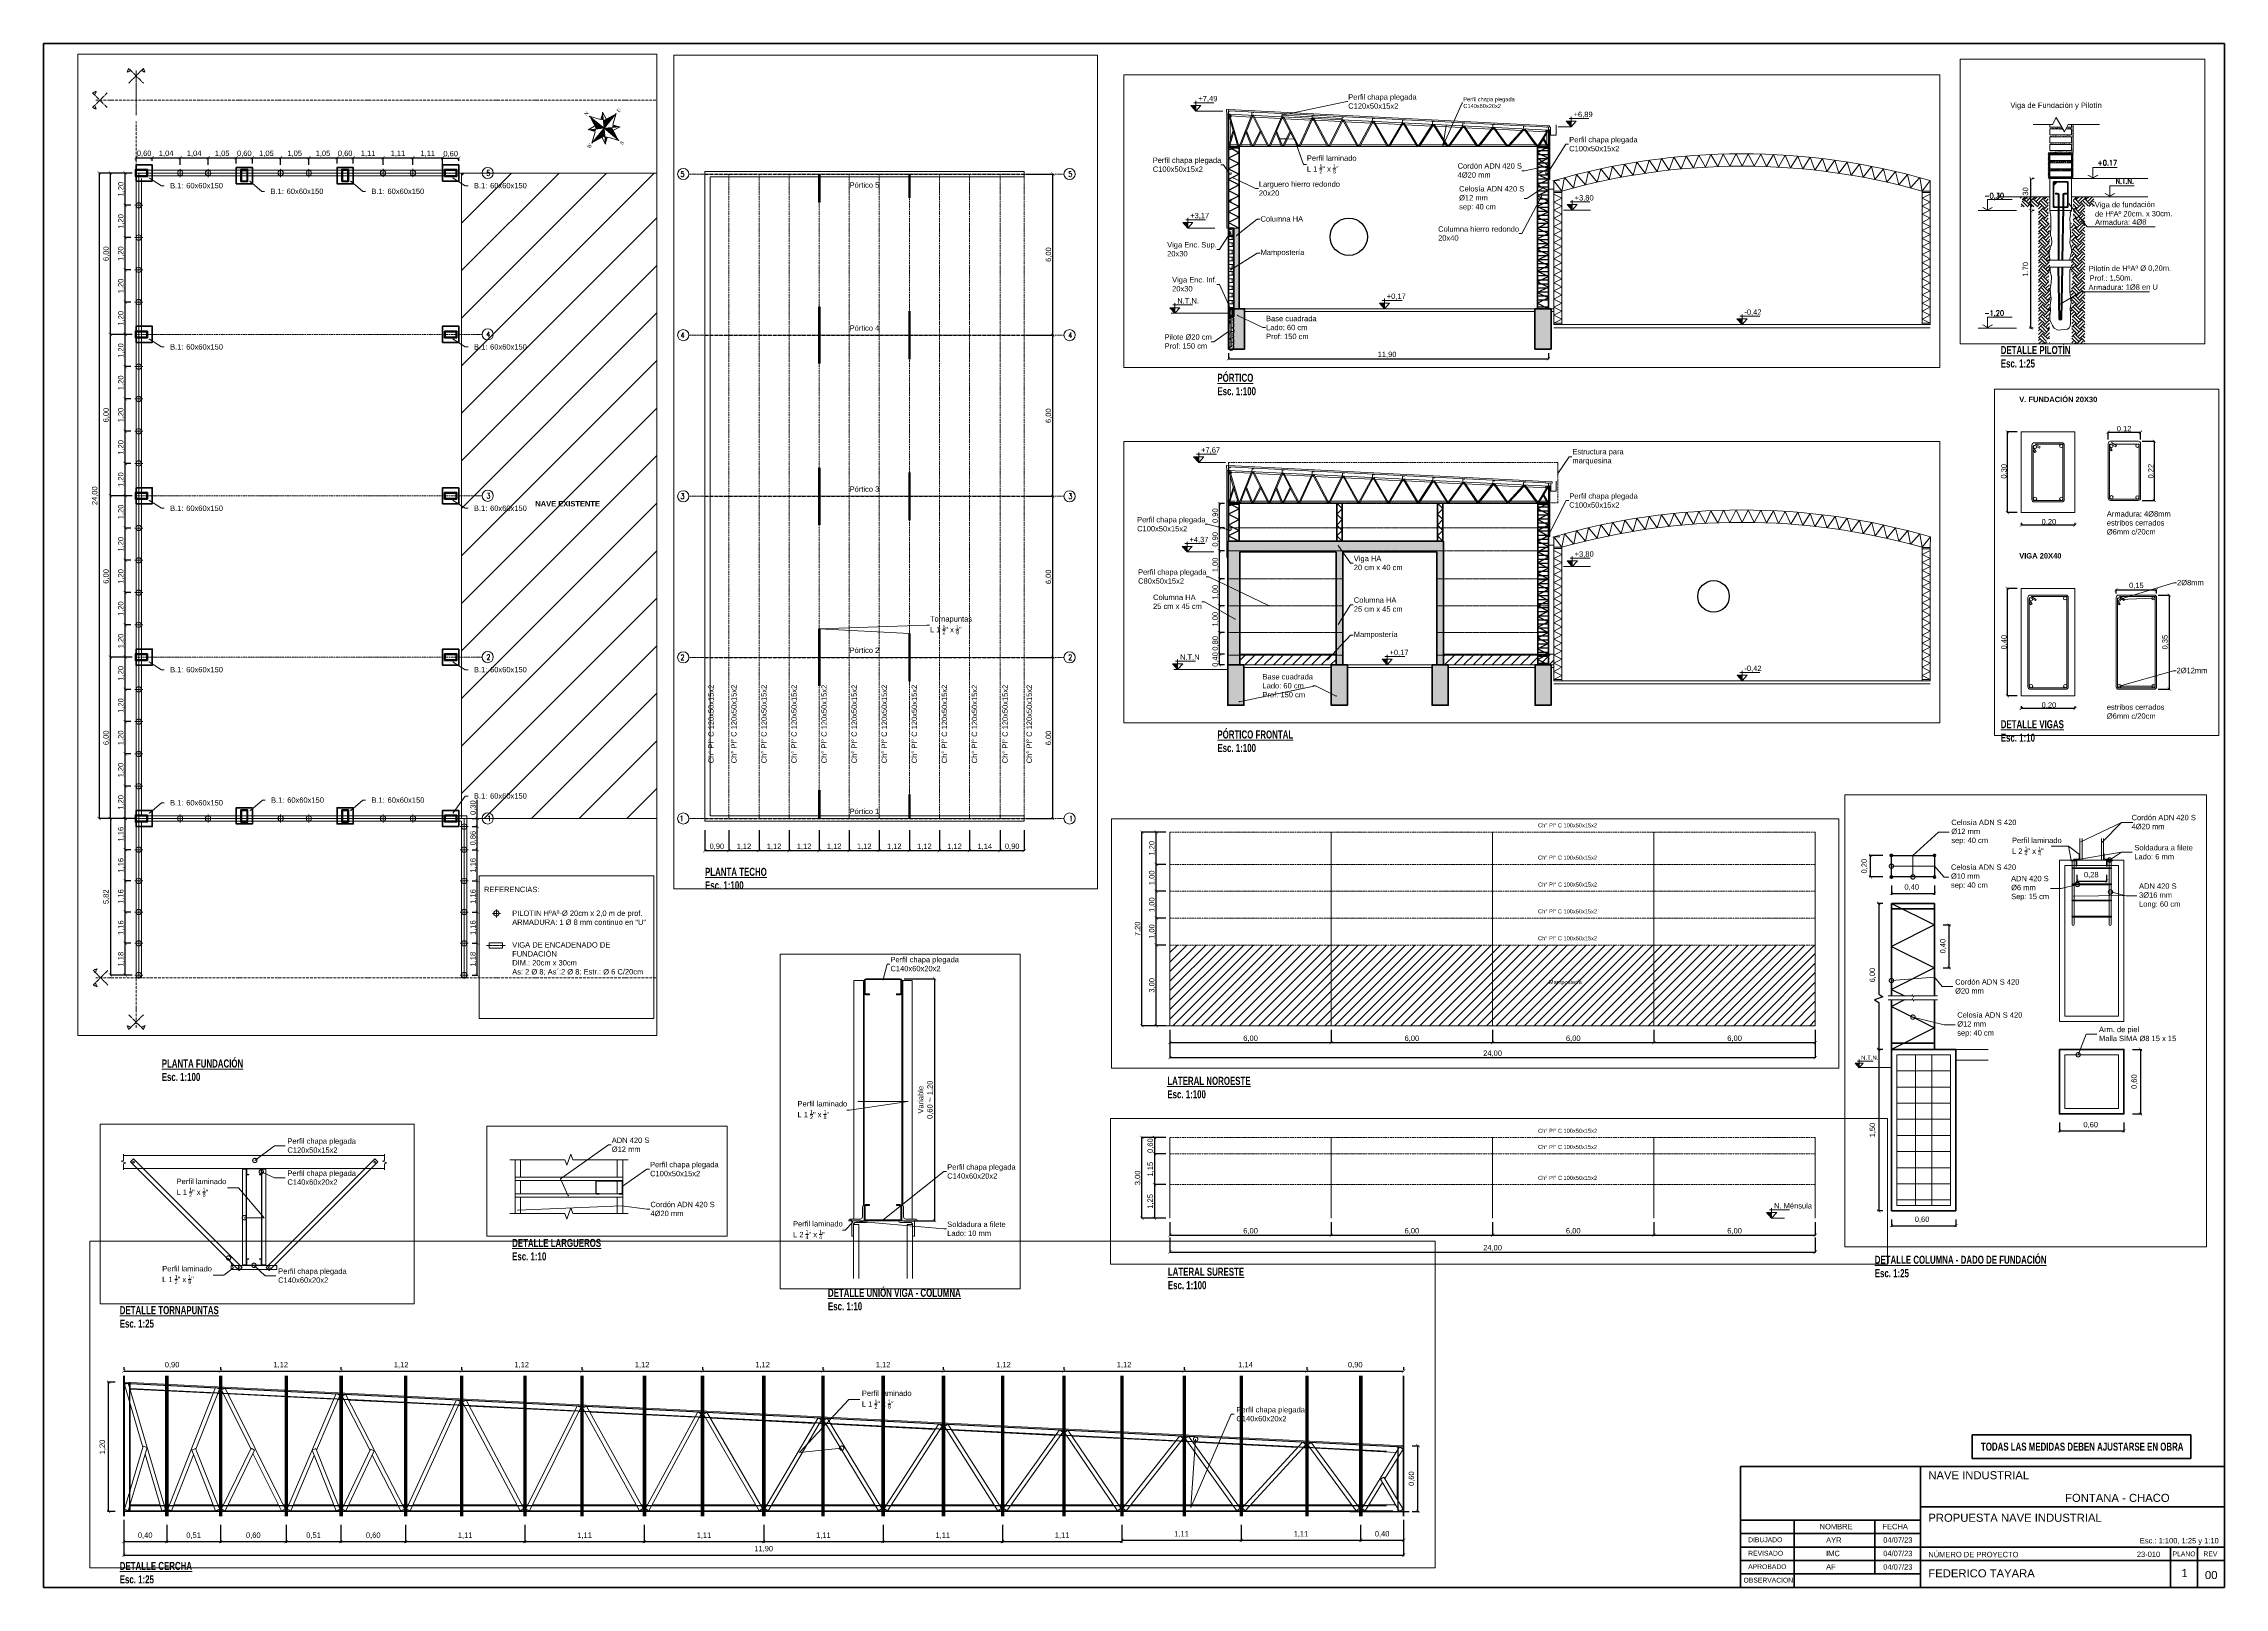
# Paper-space layout 'Presentación2 (2)' of a CAD drawing. Header units: millimetres. Extents: x 20 to 831, y 10 to 584.
# The model-space entities are those that its viewports show. They can reach past a viewport. Long polylines and large blocks are cut down to what shows.
import ezdxf
from ezdxf import colors
from ezdxf.entities.mleader import LeaderData, LeaderLine
from ezdxf.enums import TextEntityAlignment as Align
from ezdxf.math import Vec2, Vec3

# ---------------------------------------------------------------- set-up
doc = ezdxf.new("R2010")
doc.units = ezdxf.units.MM
doc.header["$LTSCALE"] = 0.1
doc.header["$MEASUREMENT"] = 0
doc.header["$PDMODE"] = 3
doc.header["$PDSIZE"] = 0.1
for name, pattern in [('ACAD_ISO02W100', [15, 12, -3]), ('ACAD_ISO10W100', [18, 12, -3, 0, -3]), ('CONTINUA', [200, 100, 100])]:
    doc.linetypes.add(name, pattern=pattern)
doc.layers.get('DEFPOINTS').update_dxf_attribs({"color": 1})
for name, color, linetype, lineweight in [('00-COTAS', 1, 'Continuous', 9), ('00_ARQ_VISTA ATRAS', 5, 'CONTINUA', 20), ('00_CANALETA', 2, 'Continuous', 13), ('00_EST_ANGULARES', 4, 'CONTINUA', 20), ('00_EST_CERCHA', 5, 'ACAD_ISO10W100', 30), ('00_EST_COL_DIAG', 1, 'Continuous', 25), ('00_EST_Columna', 3, 'Continuous', 35), ('00_EST_Correa', 3, 'ACAD_ISO10W100', 20), ('00_EST_Cotas', 6, 'Continuous', 9), ('00_EST_Cubierta', 2, 'Continuous', 9), ('00_EST_EJE VIGA ENCADENADO', 4, 'ACAD_ISO02W100', 9), ('00_EST_Ejes', 1, 'ACAD_ISO10W100', 9), ('00_EST_FUNDACION', 2, 'Continuous', 35), ('00_EST_HASH', 2, 'Continuous', 5), ('00_EST_MAMPOSTERIA', 7, 'Continuous', 20), ('00_EST_PILOTINES', 2, 'Continuous', 20), ('00_EST_Piso', 7, 'Continuous', 20), ('00_EST_TEXTO', 6, 'Continuous', 9), ('00_EST_Viga', 5, 'Continuous', 20), ('00_EST_Viga_Montante', 5, 'Continuous', 20), ('a_SIMBOL', 7, 'Continuous', 0), ('G-ANNO-TTLB', 6, 'Continuous', 18), ('G-ANNO-TTLB-MEDM', 5, 'Continuous', 35)]:
    doc.layers.add(name, color=color, linetype=linetype, lineweight=lineweight)
doc.layers.add('00_EST_ARMADURA', color=1, linetype='Continuous', lineweight=13, true_color=0xff0000)
doc.layers.add('00_EST_TORNAPUNTAS', color=7, linetype='Continuous', lineweight=30, true_color=0xf70828)
doc.layers.add('00_EST_Aux', color=7, linetype='Continuous', true_color=0xd02fca, plot=False)
doc.layers.add('00_EST_EXISTENTE', color=8, linetype='Continuous', lineweight=20, transparency=0.5)
doc.layers.add('00_EST_NoImprimir', color=1, linetype='Continuous', plot=False)
doc.styles.add('1 en 100', font='romans.shx', dxfattribs={"height": 0.17})
doc.styles.add('Afro', font='arial.ttf', dxfattribs={"height": 0.2})
doc.styles.add('ARIAL', font='arial.ttf', dxfattribs={"height": 0.15})
doc.styles.add('Arial1_50', font='arial.ttf', dxfattribs={"height": 0.05})
doc.styles.add('Arial20', font='arial.ttf', dxfattribs={"height": 0.2})
doc.styles.add('Arial_1', font='arial.ttf', dxfattribs={"height": 1.8})
doc.styles.add('Arial_2', font='arial.ttf', dxfattribs={"height": 3})
doc.styles.add('COTAS', font='ROMANS.shx', dxfattribs={"width": 0.7})
doc.dimstyles.new('1 en 20', dxfattribs={"dimtxt": 0.018, "dimasz": 0.018, "dimexe": 0, "dimexo": 0, "dimgap": 0.01, "dimtad": 1, "dimzin": 0, "dimdsep": 46, "dimtxsty": '1 en 100', "dimblk1": 'C-1', "dimblk2": 'C-1', "dimsah": 1, "dimcen": 0.1, "dimse1": 1, "dimse2": 1, "dimclrd": 1, "dimclrt": 256, "dimadec": 0, "dimazin": 0, "dimtfac": 1, "dimtix": 1, "dimtofl": 0, "dimtmove": 2, "dimatfit": 3, "dimfxl": 1, "dimtolj": 1, "dimtzin": 0, "dimlwd": -1, "dimarcsym": 0})
doc.dimstyles.new('Cota 1-100-Andres', dxfattribs={"dimtxt": 0.2, "dimasz": 0.12, "dimexe": 0.012, "dimexo": 0.15, "dimgap": 0.025, "dimtad": 1, "dimzin": 0, "dimtxsty": 'Arial20', "dimblk1": 'ARCHTICK', "dimblk2": 'ARCHTICK', "dimsah": 1, "dimcen": 0.09, "dimclrd": 256, "dimclre": 256, "dimclrt": 256, "dimazin": 0, "dimtfac": 1, "dimtofl": 0, "dimtmove": 0, "dimatfit": 3, "dimldrblk": 'ARCHTICK', "dimfxl": 1, "dimtolj": 1, "dimtzin": 0, "dimarcsym": 0})
doc.dimstyles.new('Cota 1-25-Andres', dxfattribs={"dimtxt": 0.05, "dimasz": 0.03, "dimexe": 0.012, "dimexo": 0.08, "dimgap": 0.025, "dimtad": 1, "dimzin": 0, "dimtxsty": 'Arial1_50', "dimblk1": 'ARCHTICK', "dimblk2": 'ARCHTICK', "dimsah": 1, "dimcen": 0.09, "dimclrd": 256, "dimclre": 256, "dimclrt": 256, "dimazin": 0, "dimtfac": 1, "dimtofl": 0, "dimtmove": 0, "dimatfit": 3, "dimldrblk": 'ARCHTICK', "dimfxl": 1, "dimtolj": 1, "dimtzin": 0, "dimarcsym": 0})
pattern_1 = [(50, (0, 0), (0.35863009, -0.03137607), [0.0375, -0.4125]), (355, (0, 0), (-0.06937567, 0.37609607), [0.03, -0.33]), (100.451444, (0.0299, -0.0026), (0.28925442, 0.34472), [0.0318701, -0.35057106]), (46.1842, (0, 0.1), (0.53362067, -0.08275964), [0.05625, -0.61875]), (96.635635, (0.04447, 0.0931), (0.46733097, 0.4870593), [0.04780517, -0.52585688]), (351.184164, (0, 0.1), (0.46733097, 0.4870593), [0.045, -0.495]), (21, (0.05, 0.075), (0.29845353, -0.20130945), [0.0375, -0.4125]), (326, (0.05, 0.075), (0.12165767, 0.36257502), [0.03, -0.33]), (71.451445, (0.07487, 0.05822), (0.42011119, 0.16126558), [0.0318701, -0.35057106]), (37.5, (0, 0), (0.006079928, 0.166446927), [0, -0.326, 0, -0.335, 0, -0.33125]), (7.5, (0, 0), (0.13153477, 0.197205856), [0, -0.191, 0, -0.3185, 0, -0.12625]), (327.5, (-0.1115, 0), (0.266911218, -0.011277436), [0, -0.125, 0, -0.39, 0, -0.5175]), (317.5, (-0.1615, 0), (0.291593085, 0.05005249), [0, -0.1625, 0, -0.259, 0, -0.3675])]
pattern_2 = [(50, (546.7629, -93.3974), (1.093108, -0.0956345), [0.1143, -1.2573]), (355, (546.7629, -93.3974), (-0.211457, 1.14634), [0.09144, -1.00584]), (100.451, (546.854, -93.4053), (0.881655, 1.0507), [0.09714, -1.06854]), (46.1842, (546.7629, -93.0926), (1.626474, -0.252254), [0.17145, -1.88595]), (96.6356, (546.8984, -93.1136), (1.424425, 1.484553), [0.14571, -1.60281]), (351.184, (546.7629, -93.0926), (1.424428, 1.48455), [0.13716, -1.50876]), (21, (546.9153, -93.1688), (0.909689, -0.613593), [0.1143, -1.2573]), (326, (546.9153, -93.1688), (0.370812, 1.105128), [0.09144, -1.00584]), (71.4514, (546.9911, -93.2199), (1.280499, 0.491537), [0.09714, -1.06854]), (37.5, (546.7629, -93.39738), (0.0185316, 0.5073302), [0, -0.993648, 0, -1.02108, 0, -1.00965]), (7.5, (546.7629, -93.3974), (0.400918, 0.6010834), [0, -0.582168, 0, -0.970788, 0, -0.38481]), (327.5, (546.42306, -93.39738), (0.8135436, -0.0343725), [0, -0.381, 0, -1.18872, 0, -1.57734]), (317.5, (546.27066, -93.3974), (0.888775, 0.152559), [0, -0.4953, 0, -0.789432, 0, -1.12014])]

# ---------------------------------------------------------------- blocks, each defined once
blk = doc.blocks.new('ca_norte31')
at = {"layer": 'a_SIMBOL'}
for p, q in [((0, 0), (14, -33.4)), ((0, -60), (0, 0)), ((-60, -60), (-26.6, -46)), ((0, -60), (-60, -60)), ((0, -60), (-35.4, -24.6)), ((-35.4, -24.6), (-14, -33.4)), ((0, -60), (-35.4, -95.4)), ((0, -60), (35.4, -24.6)), ((0, -60), (35.4, -95.4)), ((0, -60), (60, -60)), ((0, -60), (0, -120)), ((35.4, -24.6), (26.6, -46)), ((60, -60), (26.6, -74)), ((-35.4, -95.4), (-26.6, -74)), ((0, -120), (-14, -86.6)), ((35.4, -95.4), (14, -86.6))]:
    blk.add_line(p, q, dxfattribs=at)
for points in [[(0, -60), (0, 0), (-17.7, -42.3), (0, 0)], [(-3.3, 17.2), (-6.4, 16.9), (-6, 16.9)], [(-6.4, 16.9), (-3.3, 17.2), (-6.4, 17.2)], [(-3.3, 17.2), (-6, 16.9), (-5.7, 16.8)], [(-1.7, 5.6), (-5.4, 5.8), (-5.8, 5.8)], [(-5.8, 5.8), (-5.8, 5.6), (-1.7, 5.6)], [(-3.3, 17.2), (-5.7, 16.8), (-5.2, 16.6)], [(-5.1, 5.9), (-5.4, 5.8), (-2.4, 5.9)], [(-2.4, 5.9), (-5.4, 5.8), (-2.1, 5.8)], [(-5.4, 5.8), (-1.7, 5.8), (-2.1, 5.8)], [(-1.7, 5.8), (-5.4, 5.8), (-1.7, 5.6)], [(-3.3, 17.2), (-5.2, 16.6), (-4.9, 16.5)], [(-4.8, 6), (-5.1, 5.9), (-2.7, 5.9)], [(-2.7, 5.9), (-5.1, 5.9), (-2.4, 5.9)], [(-3.3, 17.2), (-4.9, 16.5), (-4.6, 16.2)], [(-4.5, 6.1), (-4.8, 6), (-3, 6.1)], [(-3, 6.1), (-4.8, 6), (-2.7, 5.9)], [(-3.3, 17.2), (-4.6, 16.2), (-4.1, 15.7)], [(-4.3, 6.3), (-4.5, 6.1), (-3.1, 6.2)], [(-3.1, 6.2), (-4.5, 6.1), (-3, 6.1)], [(-4.2, 6.8), (-4.3, 6.3), (-3.3, 6.7)], [(-3.3, 6.7), (-4.3, 6.3), (-3.2, 6.4)], [(-3.2, 6.4), (-4.3, 6.3), (-3.1, 6.2)], [(-4.1, 7.6), (-4.2, 6.8), (-3.4, 7.1)], [(-3.4, 7.1), (-4.2, 6.8), (-3.3, 6.7)], [(-3.3, 17.2), (-4.1, 15.7), (-3.4, 14.8)], [(-4.1, 15.7), (-4.1, 7.6), (-3.4, 14.8)], [(-3.4, 14.8), (-4.1, 7.6), (-3.4, 7.6)], [(-3.4, 7.6), (-4.1, 7.6), (-3.4, 7.1)], [(-3.3, 17.2), (-3.4, 14.8), (3.8, 8.3)], [(-3.4, 14.8), (4.3, 5.4), (3.8, 8.3)], [(2.1, 17.2), (2.1, 17), (5.9, 17)], [(2.1, 17.2), (5.9, 17), (6.3, 17)], [(6.3, 17), (6.3, 17.2), (2.1, 17.2)], [(5.9, 17), (2.1, 17), (2.5, 17)], [(5.9, 17), (2.5, 17), (5.5, 16.9)], [(2.5, 17), (2.9, 16.9), (5.5, 16.9)], [(2.9, 16.9), (3.2, 16.9), (5.5, 16.9)], [(5.5, 16.9), (3.2, 16.9), (5.2, 16.8)], [(3.2, 16.9), (3.4, 16.8), (5.2, 16.8)], [(5.2, 16.8), (3.4, 16.8), (5, 16.7)], [(3.4, 16.8), (3.6, 16.6), (5, 16.7)], [(5, 16.7), (3.6, 16.6), (4.8, 16.5)], [(3.6, 16.6), (3.7, 16.4), (4.8, 16.5)], [(4.8, 16.5), (3.7, 16.4), (4.6, 16)], [(3.7, 16.4), (3.8, 16.1), (4.6, 16)], [(3.8, 16.1), (3.8, 15.7), (4.6, 16)], [(4.6, 16), (3.8, 15.7), (4.6, 15.2)], [(3.8, 15.7), (3.8, 15.2), (4.6, 15.2)], [(4.6, 15.2), (3.8, 15.2), (4.6, 5.4)], [(3.8, 15.2), (3.8, 8.3), (4.6, 5.4)], [(3.8, 8.3), (4.3, 5.4), (4.6, 5.4)], [(-79.5, -55), (-79.5, -55.3), (-75.4, -55.3)], [(-79.5, -55), (-75.4, -55.3), (-75.2, -55.3)], [(-75.2, -55.3), (-75.2, -55), (-79.5, -55)], [(-75.4, -55.3), (-79.5, -55.3), (-75.8, -55.3)], [(-79.5, -55.3), (-79, -55.3), (-75.8, -55.3)], [(-79, -55.3), (-78.7, -55.4), (-75.8, -55.3)], [(-75.8, -55.3), (-78.7, -55.4), (-76.1, -55.5)], [(-78.7, -55.4), (-78.4, -55.6), (-76.1, -55.5)], [(-76.1, -55.5), (-78.4, -55.6), (-76.2, -55.7)], [(-78.4, -55.6), (-78.2, -55.9), (-76.2, -55.7)], [(-76.2, -55.7), (-78.2, -55.9), (-76.3, -56)], [(-78.2, -55.9), (-77.7, -57.2), (-76.3, -56)], [(-76.3, -56), (-77.7, -57.2), (-76.2, -56.5)], [(-76.2, -56.5), (-77.7, -57.2), (-75.9, -57.4)], [(-77.7, -57.2), (-74.4, -66.9), (-75.9, -57.4)], [(-75.9, -57.4), (-74.4, -66.9), (-73.7, -63.9)], [(-73.7, -63.9), (-74.4, -66.9), (-73.9, -66.9)], [(-74.1, -55), (-74.1, -55.3), (-69.9, -55.3)], [(-74.1, -55), (-69.9, -55.3), (-69.6, -55.3)], [(-69.6, -55.3), (-69.6, -55), (-74.1, -55)], [(-69.9, -55.3), (-74.1, -55.3), (-70.3, -55.3)], [(-74.1, -55.3), (-73.6, -55.3), (-70.3, -55.3)], [(-71.4, -59.5), (-73.7, -63.9), (-73.9, -66.9)], [(-71.9, -58.3), (-73.7, -63.9), (-71.4, -59.5)], [(-70.3, -55.3), (-73.6, -55.3), (-70.6, -55.5)], [(-73.6, -55.3), (-73.1, -55.5), (-70.6, -55.5)], [(-70.6, -55.5), (-73.1, -55.5), (-70.7, -55.7)], [(-73.1, -55.5), (-72.9, -55.8), (-70.7, -55.7)], [(-70.7, -55.7), (-72.9, -55.8), (-70.8, -56)], [(-72.9, -55.8), (-72.5, -56.6), (-70.8, -56)], [(-70.8, -56), (-72.5, -56.6), (-70.7, -56.7)], [(-72.5, -56.6), (-72.2, -57.4), (-70.7, -56.7)], [(-70.7, -56.7), (-72.2, -57.4), (-70.4, -57.6)], [(-72.2, -57.4), (-71.9, -58.3), (-70.4, -57.6)], [(-70.4, -57.6), (-71.9, -58.3), (-71.4, -59.5)], [(-70.4, -57.6), (-71.4, -59.5), (-68.2, -63.9)], [(-71.4, -59.5), (-68.8, -66.9), (-68.2, -63.9)], [(-68.2, -63.9), (-68.8, -66.9), (-68.4, -66.9)], [(-65.4, -57.5), (-66.1, -57.5), (-68.4, -66.9)], [(-66.1, -57.5), (-68.2, -63.9), (-68.4, -66.9)], [(-67, -55), (-67, -55.3), (-63.6, -55.3)], [(-63.6, -55.3), (-63.6, -55), (-67, -55)], [(-63.6, -55.3), (-67, -55.3), (-64, -55.3)], [(-67, -55.3), (-66.6, -55.3), (-64, -55.3)], [(-66.6, -55.3), (-66.2, -55.4), (-64, -55.3)], [(-64, -55.3), (-66.2, -55.4), (-64.3, -55.4)], [(-66.2, -55.4), (-66, -55.5), (-64.3, -55.4)], [(-65.8, -56.6), (-66.1, -57.5), (-65.4, -57.5)], [(-64.3, -55.4), (-66, -55.5), (-64.6, -55.7)], [(-66, -55.5), (-65.9, -55.6), (-64.6, -55.7)], [(-65.9, -55.6), (-65.8, -55.8), (-64.6, -55.7)], [(-64.6, -55.7), (-65.8, -55.8), (-64.9, -56)], [(-65.8, -55.8), (-65.7, -56), (-64.9, -56)], [(-65.7, -56), (-65.8, -56.6), (-64.9, -56)], [(-64.9, -56), (-65.8, -56.6), (-65.1, -56.5)], [(-65.1, -56.5), (-65.8, -56.6), (-65.4, -57.5)], [(0, -60), (-60, -60), (-17.7, -77.7), (-60, -60)], [(-35.4, -24.6), (-17.7, -42.3), (-35.4, -24.6), (-26.6, -46)], [(17.7, -42.3), (60, -60), (0, -60), (60, -60)], [(0, -60), (0, -120), (17.7, -77.7), (0, -120)], [(14, -33.4), (35.4, -24.6), (17.7, -42.3), (35.4, -24.6)], [(76.2, -54), (67.3, -54.2), (67.7, -54.2)], [(67.3, -54.2), (76.2, -54), (67.3, -54)], [(76.2, -65.6), (67.7, -65.4), (67.3, -65.4)], [(67.3, -65.4), (67.3, -65.6), (76.2, -65.6)], [(76.2, -54), (67.7, -54.2), (74.5, -54.6)], [(67.7, -54.2), (68.1, -54.3), (74.5, -54.6)], [(68.1, -65.3), (67.7, -65.4), (76.2, -65.6)], [(68.1, -54.3), (68.4, -54.3), (74.5, -54.6)], [(68.5, -65.2), (68.1, -65.3), (76.2, -65.6)], [(68.4, -54.3), (73.7, -54.6), (74.5, -54.6)], [(68.4, -54.3), (70.6, -54.6), (73.7, -54.6)], [(68.4, -54.3), (68.6, -54.4), (70.6, -54.6)], [(68.8, -65), (68.5, -65.2), (71.2, -65)], [(71.2, -65), (68.5, -65.2), (71.6, -65)], [(71.6, -65), (68.5, -65.2), (76.2, -65.6)], [(68.6, -54.4), (68.8, -54.6), (70.6, -54.6)], [(70.6, -54.6), (68.8, -54.6), (68.9, -54.8)], [(68.9, -64.7), (68.8, -65), (70.8, -64.8)], [(70.8, -64.8), (68.8, -65), (70.9, -64.9)], [(70.9, -64.9), (68.8, -65), (71.2, -65)], [(70.6, -54.6), (68.9, -54.8), (70.6, -59.3)], [(68.9, -54.8), (68.9, -55.1), (70.6, -59.3)], [(68.9, -55.1), (69, -55.5), (70.6, -59.3)], [(69, -64.3), (68.9, -64.7), (70.6, -64.3)], [(70.6, -64.3), (68.9, -64.7), (70.7, -64.7)], [(70.7, -64.7), (68.9, -64.7), (70.8, -64.8)], [(69, -55.5), (69, -56), (70.6, -59.3)], [(69, -56), (69, -63.6), (70.6, -59.3)], [(70.6, -59.3), (69, -63.6), (70.6, -59.9)], [(70.6, -59.9), (69, -63.6), (70.6, -63.7)], [(69, -63.6), (69, -64.3), (70.6, -63.7)], [(70.6, -63.7), (69, -64.3), (70.6, -64.3)], [(73.1, -59.3), (70.6, -59.9), (73.1, -59.9)], [(70.6, -59.9), (73.1, -59.3), (70.6, -59.3)], [(76.2, -65.6), (73.5, -65), (71.6, -65)], [(73.5, -59.2), (73.1, -59.3), (74.4, -60.2)], [(73.1, -59.3), (74.1, -60), (74.4, -60.2)], [(73.1, -59.3), (73.7, -59.9), (74.1, -60)], [(73.1, -59.3), (73.1, -59.9), (73.7, -59.9)], [(73.9, -59.2), (73.5, -59.2), (74.4, -60.2)], [(74.4, -65), (73.5, -65), (76.2, -65.6)], [(74.2, -59.1), (73.9, -59.2), (74.6, -60.5)], [(73.9, -59.2), (74.4, -60.2), (74.6, -60.5)], [(74.4, -59), (74.2, -59.1), (75.1, -61.5)], [(74.2, -59.1), (74.6, -60.5), (75.1, -61.5)], [(74.6, -58.7), (74.4, -59), (75.1, -61.5)], [(75, -64.9), (74.4, -65), (76.2, -65.6)], [(76.2, -54), (74.5, -54.6), (74.9, -54.7)], [(74.7, -58.4), (74.6, -58.7), (75.1, -61.5)], [(74.6, -60.5), (74.7, -60.9), (75.1, -61.5)], [(74.8, -58), (74.7, -58.4), (75.1, -61.5)], [(74.7, -60.9), (74.9, -61.5), (75.1, -61.5)], [(75.1, -57.6), (74.8, -58), (75.1, -61.5)], [(74.8, -58), (75.1, -57.6), (74.9, -57.6)], [(76.2, -54), (74.9, -54.7), (75.3, -54.9)], [(75.4, -64.7), (75, -64.9), (76.2, -65.6)], [(76.2, -54), (75.3, -54.9), (75.6, -55.3)], [(75.8, -64.3), (75.4, -64.7), (76.2, -65.6)], [(76.2, -54), (75.6, -55.3), (76.3, -56.5)], [(75.6, -55.3), (75.8, -55.8), (76.3, -56.5)], [(75.8, -55.8), (76, -56.5), (76.3, -56.5)], [(76.3, -63.6), (75.8, -64.3), (76.2, -65.6)], [(77.2, -62.7), (76.3, -63.6), (76.2, -65.6)], [(76.3, -63.6), (77.2, -62.7), (76.9, -62.7)], [(-17.7, -77.7), (-35.4, -95.4), (-14, -86.6), (-35.4, -95.4)], [(-3.4, -128.5), (-3.5, -129.1), (-2.1, -128.7)], [(-2.1, -128.7), (-3.5, -129.1), (-2, -129)], [(-2, -129), (-3.5, -129.1), (-1.9, -129.2)], [(-3.5, -129.1), (-3.4, -129.8), (-1.9, -129.2)], [(-3.3, -127.9), (-3.4, -128.5), (-2.1, -128.1)], [(-2.1, -128.1), (-3.4, -128.5), (-2.1, -128.5)], [(-2.1, -128.5), (-3.4, -128.5), (-2.1, -128.7)], [(-1.9, -129.2), (-3.4, -129.8), (-1.8, -129.4)], [(-1.8, -129.4), (-3.4, -129.8), (-1.4, -129.8)], [(-3.4, -129.8), (-3.2, -130.5), (-0.9, -130.2)], [(-1.4, -129.8), (-3.4, -129.8), (-0.9, -130.2)], [(-3.4, -134.1), (-3.4, -138.1), (-2.9, -135.3)], [(-2.9, -135.3), (-3.2, -134.1), (-3.4, -134.1)], [(-2.9, -135.3), (-3.4, -138.1), (-2.6, -136.1)], [(-2.6, -136.1), (-3.4, -138.1), (-2.4, -136.4)], [(-3, -127.4), (-3.3, -127.9), (-1.8, -127.5)], [(-1.8, -127.5), (-3.3, -127.9), (-2, -127.8)], [(-2, -127.8), (-3.3, -127.9), (-2.1, -128.1)], [(-0.9, -130.2), (-3.2, -130.5), (-0.2, -130.7)], [(-3.2, -130.5), (-2.8, -131.1), (-0.2, -130.7)], [(-2.5, -126.9), (-3, -127.4), (-1.3, -127)], [(-1.3, -127), (-3, -127.4), (-1.6, -127.2)], [(-1.6, -127.2), (-3, -127.4), (-1.8, -127.5)], [(-0.2, -130.7), (-2.8, -131.1), (0.7, -131.2)], [(-2.8, -131.1), (-2.3, -131.6), (0.7, -131.2)], [(-2, -126.5), (-2.5, -126.9), (-0.5, -126.7)], [(-0.5, -126.7), (-2.5, -126.9), (-0.9, -126.8)], [(-0.9, -126.8), (-2.5, -126.9), (-1.3, -127)], [(0.7, -131.2), (-2.3, -131.6), (2, -131.9)], [(-2.3, -131.6), (-1.4, -132.2), (2, -131.9)], [(-1.5, -126.2), (-2, -126.5), (1.3, -126.3)], [(1.3, -126.3), (-2, -126.5), (1.8, -126.5)], [(1.8, -126.5), (-2, -126.5), (2.2, -126.6)], [(-2, -126.5), (-0.1, -126.7), (2.2, -126.6)], [(-2, -126.5), (-0.5, -126.7), (-0.1, -126.7)], [(-0.8, -126.1), (-1.5, -126.2), (0.8, -126.1)], [(0.8, -126.1), (-1.5, -126.2), (1.3, -126.3)], [(2, -131.9), (-1.4, -132.2), (2.9, -132.5)], [(-1.4, -132.2), (-0.2, -132.9), (2.9, -132.5)], [(-0.1, -126), (-0.8, -126.1), (0.3, -126)], [(0.3, -126), (-0.8, -126.1), (0.8, -126.1)], [(2.9, -132.5), (-0.2, -132.9), (3.4, -133)], [(-0.2, -132.9), (1, -133.6), (3.4, -133)], [(2.2, -126.6), (-0.1, -126.7), (2.5, -126.7)], [(2.5, -126.7), (-0.1, -126.7), (0.3, -126.7)], [(2.5, -126.7), (0.3, -126.7), (0.7, -126.8)], [(2.5, -126.7), (0.7, -126.8), (1, -126.9)], [(2.5, -126.7), (1, -126.9), (1.4, -127.1)], [(3.4, -133), (1, -133.6), (3.8, -133.6)], [(1, -133.6), (1.6, -134), (3.8, -133.6)], [(2.5, -126.7), (1.4, -127.1), (1.7, -127.3)], [(3.8, -133.6), (1.6, -134), (4.1, -134.3)], [(1.6, -134), (2, -134.4), (4.1, -134.3)], [(2.5, -126.7), (1.7, -127.3), (2, -127.6)], [(2.5, -126.7), (2, -127.6), (2.3, -127.8)], [(4.1, -134.3), (2, -134.4), (4.1, -134.9)], [(2, -134.4), (2.3, -134.8), (4.1, -134.9)], [(2.5, -126.7), (2.3, -127.8), (2.5, -128.2)], [(2.3, -134.8), (2.5, -135.2), (4.1, -134.9)], [(2.5, -136), (2.4, -136.4), (3.9, -136.1)], [(2.7, -126.6), (2.5, -126.7), (3.3, -130)], [(2.5, -126.7), (2.7, -128.5), (3.3, -130)], [(2.5, -126.7), (2.5, -128.2), (2.7, -128.5)], [(4.1, -134.9), (2.5, -135.2), (4.1, -135.6)], [(2.5, -135.2), (2.5, -135.6), (4.1, -135.6)], [(4.1, -135.6), (2.5, -135.6), (3.9, -136.1)], [(2.5, -135.6), (2.5, -136), (3.9, -136.1)], [(2.8, -126.5), (2.7, -126.6), (3.3, -130)], [(2.7, -128.5), (2.8, -129), (3.3, -130)], [(2.9, -126.3), (2.8, -126.5), (3.3, -130)], [(2.8, -129), (3, -129.4), (3.3, -130)], [(3.3, -126), (2.9, -126.3), (3.3, -130)], [(2.9, -126.3), (3.3, -126), (3, -126)], [(3, -129.4), (3, -130), (3.3, -130)], [(17.7, -77.7), (35.4, -95.4), (26.6, -74), (35.4, -95.4)], [(-2.4, -136.4), (-3.4, -138.1), (-3, -137.6)], [(-3, -137.6), (-3.4, -138.1), (-3.1, -137.8)], [(-3.1, -137.8), (-3.4, -138.1), (-3.2, -138.1)], [(-2.4, -136.4), (-3, -137.6), (-2.1, -136.6)], [(-2.1, -136.6), (-3, -137.6), (-2.8, -137.5)], [(-2.1, -136.6), (-2.8, -137.5), (-1.8, -136.9)], [(-1.8, -136.9), (-2.8, -137.5), (-1.4, -137.1)], [(-1.4, -137.1), (-2.8, -137.5), (-2.6, -137.5)], [(-1.4, -137.1), (-2.6, -137.5), (-1, -137.3)], [(-1, -137.3), (-2.6, -137.5), (-0.6, -137.4)], [(-0.6, -137.4), (-2.6, -137.5), (-0.2, -137.5)], [(-2.6, -137.5), (-2.3, -137.5), (-0.2, -137.5)], [(-0.2, -137.5), (-2.3, -137.5), (0.3, -137.5)], [(-2.3, -137.5), (-1.6, -137.7), (0.3, -137.5)], [(0.3, -137.5), (-1.6, -137.7), (2.6, -137.6)], [(2.6, -137.6), (-1.6, -137.7), (2, -137.9)], [(-1.6, -137.7), (-0.5, -138.1), (2, -137.9)], [(2, -137.9), (-0.5, -138.1), (1.3, -138.1)], [(-0.5, -138.1), (0.5, -138.1), (1.3, -138.1)], [(0.8, -137.5), (0.3, -137.5), (2.6, -137.6)], [(1.2, -137.4), (0.8, -137.5), (2.6, -137.6)], [(1.6, -137.2), (1.2, -137.4), (2.6, -137.6)], [(1.9, -137), (1.6, -137.2), (3.1, -137.2)], [(3.1, -137.2), (1.6, -137.2), (2.6, -137.6)], [(2.2, -136.7), (1.9, -137), (3.6, -136.7)], [(3.6, -136.7), (1.9, -137), (3.1, -137.2)], [(2.4, -136.4), (2.2, -136.7), (3.6, -136.7)], [(3.9, -136.1), (2.4, -136.4), (3.6, -136.7)]]:
    blk.add_solid(points, dxfattribs=at)
blk = doc.blocks.new('_ARCHTICK')
at = {"color": 0, "linetype": 'ByBlock', "const_width": 0.15}
blk.add_lwpolyline([(-0.5, -0.5), (0.5, 0.5)], dxfattribs=at)
blk = doc.blocks.new('*D81')
at = {"layer": '00_EST_Cotas', "lineweight": -2, "transparency": 16777216}
for p, q in [((677.313, -89.608), (678.337, -89.608)), ((678.325, -95.608), (678.325, -89.608)), ((677.319, -95.608), (678.337, -95.608))]:
    blk.add_line(p, q, dxfattribs=at)
at = {"layer": 'DEFPOINTS', "color": 0, "transparency": 16777216}
for p in [(677.163, -89.608), (678.325, -89.608), (677.169, -95.608)]:
    blk.add_point(p, dxfattribs=at)
at = {"layer": '00_EST_Cotas', "lineweight": -2, "transparency": 16777216, "xscale": 0.12, "yscale": 0.12, "zscale": 0.12}
for p, rotation in [((678.325, -89.608), 90), ((678.325, -95.608), 270)]:
    blk.add_blockref('_ARCHTICK', p, dxfattribs=dict(at, rotation=rotation))
at = {"layer": '00_EST_Cotas', "transparency": 16777216, "insert": (678.18, -92.608), "char_height": 0.2, "attachment_point": 5, "rotation": 90, "style": 'Arial20'}
blk.add_mtext('\\A1;6,00', dxfattribs=at)
blk = doc.blocks.new('*D82')
at = {"layer": '00_EST_Cotas', "lineweight": -2, "transparency": 16777216}
for p, q in [((677.313, -83.608), (678.337, -83.608)), ((678.325, -89.608), (678.325, -83.608)), ((677.313, -89.608), (678.337, -89.608))]:
    blk.add_line(p, q, dxfattribs=at)
at = {"layer": 'DEFPOINTS', "color": 0, "transparency": 16777216}
for p in [(677.163, -83.608), (678.325, -83.608), (677.163, -89.608)]:
    blk.add_point(p, dxfattribs=at)
at = {"layer": '00_EST_Cotas', "lineweight": -2, "transparency": 16777216, "xscale": 0.12, "yscale": 0.12, "zscale": 0.12}
for p, rotation in [((678.325, -83.608), 90), ((678.325, -89.608), 270)]:
    blk.add_blockref('_ARCHTICK', p, dxfattribs=dict(at, rotation=rotation))
at = {"layer": '00_EST_Cotas', "transparency": 16777216, "insert": (678.18, -86.608), "char_height": 0.2, "attachment_point": 5, "rotation": 90, "style": 'Arial20'}
blk.add_mtext('\\A1;6,00', dxfattribs=at)
blk = doc.blocks.new('*D83')
at = {"layer": '00_EST_Cotas', "lineweight": -2, "transparency": 16777216}
for p, q in [((677.313, -77.608), (678.337, -77.608)), ((678.325, -83.608), (678.325, -77.608)), ((677.313, -83.608), (678.337, -83.608))]:
    blk.add_line(p, q, dxfattribs=at)
at = {"layer": 'DEFPOINTS', "color": 0, "transparency": 16777216}
for p in [(677.163, -77.608), (678.325, -77.608), (677.163, -83.608)]:
    blk.add_point(p, dxfattribs=at)
at = {"layer": '00_EST_Cotas', "lineweight": -2, "transparency": 16777216, "xscale": 0.12, "yscale": 0.12, "zscale": 0.12}
for p, rotation in [((678.325, -77.608), 90), ((678.325, -83.608), 270)]:
    blk.add_blockref('_ARCHTICK', p, dxfattribs=dict(at, rotation=rotation))
at = {"layer": '00_EST_Cotas', "transparency": 16777216, "insert": (678.18, -80.608), "char_height": 0.2, "attachment_point": 5, "rotation": 90, "style": 'Arial20'}
blk.add_mtext('\\A1;6,00', dxfattribs=at)
blk = doc.blocks.new('*D84')
at = {"layer": '00_EST_Cotas', "lineweight": -2, "transparency": 16777216}
for p, q in [((677.313, -89.608), (678.337, -89.608)), ((678.325, -95.608), (678.325, -89.608)), ((677.319, -95.608), (678.337, -95.608))]:
    blk.add_line(p, q, dxfattribs=at)
at = {"layer": 'DEFPOINTS', "color": 0, "transparency": 16777216}
for p in [(677.163, -89.608), (678.325, -89.608), (677.169, -95.608)]:
    blk.add_point(p, dxfattribs=at)
at = {"layer": '00_EST_Cotas', "lineweight": -2, "transparency": 16777216, "xscale": 0.12, "yscale": 0.12, "zscale": 0.12}
for p, rotation in [((678.325, -89.608), 90), ((678.325, -95.608), 270)]:
    blk.add_blockref('_ARCHTICK', p, dxfattribs=dict(at, rotation=rotation))
at = {"layer": '00_EST_Cotas', "transparency": 16777216, "insert": (678.18, -92.608), "char_height": 0.2, "attachment_point": 5, "rotation": 90, "style": 'Arial20'}
blk.add_mtext('\\A1;6,00', dxfattribs=at)
blk = doc.blocks.new('*D85')
at = {"layer": '00_EST_Cotas', "lineweight": -2, "transparency": 16777216}
for p, q in [((677.313, -83.608), (678.337, -83.608)), ((678.325, -89.608), (678.325, -83.608)), ((677.313, -89.608), (678.337, -89.608))]:
    blk.add_line(p, q, dxfattribs=at)
at = {"layer": 'DEFPOINTS', "color": 0, "transparency": 16777216}
for p in [(677.163, -83.608), (678.325, -83.608), (677.163, -89.608)]:
    blk.add_point(p, dxfattribs=at)
at = {"layer": '00_EST_Cotas', "lineweight": -2, "transparency": 16777216, "xscale": 0.12, "yscale": 0.12, "zscale": 0.12}
for p, rotation in [((678.325, -83.608), 90), ((678.325, -89.608), 270)]:
    blk.add_blockref('_ARCHTICK', p, dxfattribs=dict(at, rotation=rotation))
at = {"layer": '00_EST_Cotas', "transparency": 16777216, "insert": (678.18, -86.608), "char_height": 0.2, "attachment_point": 5, "rotation": 90, "style": 'Arial20'}
blk.add_mtext('\\A1;6,00', dxfattribs=at)
blk = doc.blocks.new('*D86')
at = {"layer": '00_EST_Cotas', "lineweight": -2, "transparency": 16777216}
for p, q in [((677.313, -77.608), (678.337, -77.608)), ((678.325, -83.608), (678.325, -77.608)), ((677.313, -83.608), (678.337, -83.608))]:
    blk.add_line(p, q, dxfattribs=at)
at = {"layer": 'DEFPOINTS', "color": 0, "transparency": 16777216}
for p in [(677.163, -77.608), (678.325, -77.608), (677.163, -83.608)]:
    blk.add_point(p, dxfattribs=at)
at = {"layer": '00_EST_Cotas', "lineweight": -2, "transparency": 16777216, "xscale": 0.12, "yscale": 0.12, "zscale": 0.12}
for p, rotation in [((678.325, -77.608), 90), ((678.325, -83.608), 270)]:
    blk.add_blockref('_ARCHTICK', p, dxfattribs=dict(at, rotation=rotation))
at = {"layer": '00_EST_Cotas', "transparency": 16777216, "insert": (678.18, -80.608), "char_height": 0.2, "attachment_point": 5, "rotation": 90, "style": 'Arial20'}
blk.add_mtext('\\A1;6,00', dxfattribs=at)
blk = doc.blocks.new('Columna')
at = {"layer": '00_EST_Columna'}
blk.add_lwpolyline([(665.363, -13.588), (665.763, -13.588), (665.763, -13.788), (665.363, -13.788)], close=True, dxfattribs=at)
for centre in [(665.363, -13.588), (665.763, -13.588), (665.363, -13.788), (665.763, -13.788)]:
    blk.add_circle(centre, 0.01, dxfattribs=at)
blk = doc.blocks.new('_DotSmall')
at = {"color": 0, "linetype": 'ByBlock', "const_width": 0.5}
blk.add_lwpolyline([(-0.0625, 0, 1), (0.0625, 0, 1)], format="xyb", close=True, dxfattribs=at)
blk = doc.blocks.new('*D89')
at = {"layer": '00_EST_Cotas', "lineweight": -2, "transparency": 16777216}
for p, q in [((659.626, -122.519), (659.626, -122.604)), ((659.626, -122.592), (660.026, -122.592)), ((660.026, -122.519), (660.026, -122.604))]:
    blk.add_line(p, q, dxfattribs=at)
at = {"layer": 'DEFPOINTS', "color": 0, "transparency": 16777216}
for p in [(659.626, -122.439), (660.026, -122.439), (660.026, -122.592)]:
    blk.add_point(p, dxfattribs=at)
at = {"layer": '00_EST_Cotas', "lineweight": -2, "transparency": 16777216, "xscale": 0.03, "yscale": 0.03, "zscale": 0.03, "rotation": 180}
blk.add_blockref('_ARCHTICK', (659.626, -122.592), dxfattribs=at)
at = {"layer": '00_EST_Cotas', "lineweight": -2, "transparency": 16777216, "xscale": 0.03, "yscale": 0.03, "zscale": 0.03}
blk.add_blockref('_ARCHTICK', (660.026, -122.592), dxfattribs=at)
at = {"layer": '00_EST_Cotas', "transparency": 16777216, "insert": (659.815, -122.537), "char_height": 0.05, "attachment_point": 5, "style": 'Arial1_50'}
blk.add_mtext('\\A1;0,40', dxfattribs=at)
blk = doc.blocks.new('*D90')
at = {"layer": '00_EST_Cotas', "lineweight": -2, "transparency": 16777216}
for p, q in [((660.106, -122.885), (660.175, -122.885)), ((660.163, -123.285), (660.163, -122.885)), ((660.106, -123.285), (660.175, -123.285))]:
    blk.add_line(p, q, dxfattribs=at)
at = {"layer": 'DEFPOINTS', "color": 0, "transparency": 16777216}
for p in [(660.026, -122.885), (660.163, -122.885), (660.026, -123.285)]:
    blk.add_point(p, dxfattribs=at)
at = {"layer": '00_EST_Cotas', "lineweight": -2, "transparency": 16777216, "xscale": 0.03, "yscale": 0.03, "zscale": 0.03}
for p, rotation in [((660.163, -122.885), 90), ((660.163, -123.285), 270)]:
    blk.add_blockref('_ARCHTICK', p, dxfattribs=dict(at, rotation=rotation))
at = {"layer": '00_EST_Cotas', "transparency": 16777216, "insert": (660.108, -123.082), "char_height": 0.05, "attachment_point": 5, "rotation": 90, "style": 'Arial1_50'}
blk.add_mtext('\\A1;0,40', dxfattribs=at)
blk = doc.blocks.new('*D91')
at = {"layer": '00_EST_Cotas', "lineweight": -2, "transparency": 16777216}
for p, q in [((659.546, -122.685), (659.496, -122.685)), ((659.508, -122.685), (659.508, -123.53)), ((659.545, -123.555), (659.47, -123.58)), ((659.47, -123.58), (659.508, -123.605)), ((659.508, -123.53), (659.545, -123.555)), ((659.508, -123.605), (659.508, -124.042)), ((659.546, -124.042), (659.496, -124.042))]:
    blk.add_line(p, q, dxfattribs=at)
at = {"layer": 'DEFPOINTS', "color": 0, "transparency": 16777216}
for p in [(659.626, -122.685), (659.508, -124.042), (659.626, -124.042)]:
    blk.add_point(p, dxfattribs=at)
at = {"layer": '00_EST_Cotas', "lineweight": -2, "transparency": 16777216, "xscale": 0.03, "yscale": 0.03, "zscale": 0.03}
for p, rotation in [((659.508, -122.685), 90), ((659.508, -124.042), 270)]:
    blk.add_blockref('_ARCHTICK', p, dxfattribs=dict(at, rotation=rotation))
at = {"layer": '00_EST_Cotas', "transparency": 16777216, "insert": (659.453, -123.352), "char_height": 0.05, "attachment_point": 5, "rotation": 90, "style": 'Arial1_50'}
blk.add_mtext('\\A1;6,00', dxfattribs=at)
blk = doc.blocks.new('*D93')
at = {"layer": '00_EST_Cotas', "lineweight": -2, "transparency": 16777216}
for p, q in [((659.546, -124.042), (659.496, -124.042)), ((659.508, -124.042), (659.508, -125.542)), ((659.546, -125.542), (659.496, -125.542))]:
    blk.add_line(p, q, dxfattribs=at)
at = {"layer": 'DEFPOINTS', "color": 0, "transparency": 16777216}
for p in [(659.626, -124.042), (659.508, -125.542), (659.626, -125.542)]:
    blk.add_point(p, dxfattribs=at)
at = {"layer": '00_EST_Cotas', "lineweight": -2, "transparency": 16777216, "xscale": 0.03, "yscale": 0.03, "zscale": 0.03}
for p, rotation in [((659.508, -124.042), 90), ((659.508, -125.542), 270)]:
    blk.add_blockref('_ARCHTICK', p, dxfattribs=dict(at, rotation=rotation))
at = {"layer": '00_EST_Cotas', "transparency": 16777216, "insert": (659.453, -124.792), "char_height": 0.05, "attachment_point": 5, "rotation": 90, "style": 'Arial1_50'}
blk.add_mtext('\\A1;1,50', dxfattribs=at)
blk = doc.blocks.new('*D94')
at = {"layer": '00_EST_Cotas', "lineweight": -2, "transparency": 16777216}
for p, q in [((659.626, -125.622), (659.626, -125.693)), ((659.626, -125.681), (660.226, -125.681)), ((660.226, -125.622), (660.226, -125.693))]:
    blk.add_line(p, q, dxfattribs=at)
at = {"layer": 'DEFPOINTS', "color": 0, "transparency": 16777216}
for p in [(659.626, -125.542), (660.226, -125.542), (660.226, -125.681)]:
    blk.add_point(p, dxfattribs=at)
at = {"layer": '00_EST_Cotas', "lineweight": -2, "transparency": 16777216, "xscale": 0.03, "yscale": 0.03, "zscale": 0.03, "rotation": 180}
blk.add_blockref('_ARCHTICK', (659.626, -125.681), dxfattribs=at)
at = {"layer": '00_EST_Cotas', "lineweight": -2, "transparency": 16777216, "xscale": 0.03, "yscale": 0.03, "zscale": 0.03}
blk.add_blockref('_ARCHTICK', (660.226, -125.681), dxfattribs=at)
at = {"layer": '00_EST_Cotas', "transparency": 16777216, "insert": (659.911, -125.626), "char_height": 0.05, "attachment_point": 5, "style": 'Arial1_50'}
blk.add_mtext('\\A1;0,60', dxfattribs=at)
blk = doc.blocks.new('*D95')
at = {"layer": '00_EST_Cotas', "lineweight": -2, "transparency": 16777216}
for p, q in [((661.188, -124.722), (661.188, -124.813)), ((661.788, -124.801), (661.188, -124.801)), ((661.788, -124.722), (661.788, -124.813))]:
    blk.add_line(p, q, dxfattribs=at)
at = {"layer": 'DEFPOINTS', "color": 0, "transparency": 16777216}
for p in [(661.188, -124.642), (661.788, -124.642), (661.188, -124.801)]:
    blk.add_point(p, dxfattribs=at)
at = {"layer": '00_EST_Cotas', "lineweight": -2, "transparency": 16777216, "xscale": 0.03, "yscale": 0.03, "zscale": 0.03, "rotation": 180}
blk.add_blockref('_ARCHTICK', (661.188, -124.801), dxfattribs=at)
at = {"layer": '00_EST_Cotas', "lineweight": -2, "transparency": 16777216, "xscale": 0.03, "yscale": 0.03, "zscale": 0.03}
blk.add_blockref('_ARCHTICK', (661.788, -124.801), dxfattribs=at)
at = {"layer": '00_EST_Cotas', "transparency": 16777216, "insert": (661.479, -124.746), "char_height": 0.05, "attachment_point": 5, "style": 'Arial1_50'}
blk.add_mtext('\\A1;0,60', dxfattribs=at)
blk = doc.blocks.new('*D96')
at = {"layer": '00_EST_Cotas', "lineweight": -2, "transparency": 16777216}
for p, q in [((661.868, -124.042), (661.954, -124.042)), ((661.942, -124.042), (661.942, -124.642)), ((661.868, -124.642), (661.954, -124.642))]:
    blk.add_line(p, q, dxfattribs=at)
at = {"layer": 'DEFPOINTS', "color": 0, "transparency": 16777216}
for p in [(661.788, -124.042), (661.788, -124.642), (661.942, -124.642)]:
    blk.add_point(p, dxfattribs=at)
at = {"layer": '00_EST_Cotas', "lineweight": -2, "transparency": 16777216, "xscale": 0.03, "yscale": 0.03, "zscale": 0.03}
for p, rotation in [((661.942, -124.042), 90), ((661.942, -124.642), 270)]:
    blk.add_blockref('_ARCHTICK', p, dxfattribs=dict(at, rotation=rotation))
at = {"layer": '00_EST_Cotas', "transparency": 16777216, "insert": (661.887, -124.342), "char_height": 0.05, "attachment_point": 5, "rotation": 90, "style": 'Arial1_50'}
blk.add_mtext('\\A1;0,60', dxfattribs=at)
blk = doc.blocks.new('*D99')
at = {"layer": '00_EST_Cotas', "lineweight": -2, "transparency": 16777216}
for p, q in [((665.163, -6.488), (664.945, -6.488)), ((664.957, -7.688), (664.957, -6.488)), ((665.213, -7.688), (664.945, -7.688))]:
    blk.add_line(p, q, dxfattribs=at)
at = {"layer": 'DEFPOINTS', "color": 0, "transparency": 16777216}
for p in [(664.957, -6.488), (665.313, -6.488), (665.363, -7.688)]:
    blk.add_point(p, dxfattribs=at)
at = {"layer": '00_EST_Cotas', "lineweight": -2, "transparency": 16777216, "xscale": 0.12, "yscale": 0.12, "zscale": 0.12}
for p, rotation in [((664.957, -6.488), 90), ((664.957, -7.688), 270)]:
    blk.add_blockref('_ARCHTICK', p, dxfattribs=dict(at, rotation=rotation))
at = {"layer": '00_EST_Cotas', "transparency": 16777216, "insert": (664.812, -7.088), "char_height": 0.2, "attachment_point": 5, "rotation": 90, "style": 'Arial20'}
blk.add_mtext('\\A1;1,20', dxfattribs=at)
blk = doc.blocks.new('*D100')
at = {"layer": '00_EST_Cotas', "lineweight": -2, "transparency": 16777216}
for p, q in [((665.163, -5.288), (664.945, -5.288)), ((664.957, -6.488), (664.957, -5.288)), ((665.163, -6.488), (664.945, -6.488))]:
    blk.add_line(p, q, dxfattribs=at)
at = {"layer": 'DEFPOINTS', "color": 0, "transparency": 16777216}
for p in [(664.957, -5.288), (665.313, -5.288), (665.313, -6.488)]:
    blk.add_point(p, dxfattribs=at)
at = {"layer": '00_EST_Cotas', "lineweight": -2, "transparency": 16777216, "xscale": 0.12, "yscale": 0.12, "zscale": 0.12}
for p, rotation in [((664.957, -5.288), 90), ((664.957, -6.488), 270)]:
    blk.add_blockref('_ARCHTICK', p, dxfattribs=dict(at, rotation=rotation))
at = {"layer": '00_EST_Cotas', "transparency": 16777216, "insert": (664.812, -5.888), "char_height": 0.2, "attachment_point": 5, "rotation": 90, "style": 'Arial20'}
blk.add_mtext('\\A1;1,20', dxfattribs=at)
blk = doc.blocks.new('*D101')
at = {"layer": '00_EST_Cotas', "lineweight": -2, "transparency": 16777216}
for p, q in [((665.163, -4.088), (664.945, -4.088)), ((664.957, -5.288), (664.957, -4.088)), ((665.163, -5.288), (664.945, -5.288))]:
    blk.add_line(p, q, dxfattribs=at)
at = {"layer": 'DEFPOINTS', "color": 0, "transparency": 16777216}
for p in [(664.957, -4.088), (665.313, -4.088), (665.313, -5.288)]:
    blk.add_point(p, dxfattribs=at)
at = {"layer": '00_EST_Cotas', "lineweight": -2, "transparency": 16777216, "xscale": 0.12, "yscale": 0.12, "zscale": 0.12}
for p, rotation in [((664.957, -4.088), 90), ((664.957, -5.288), 270)]:
    blk.add_blockref('_ARCHTICK', p, dxfattribs=dict(at, rotation=rotation))
at = {"layer": '00_EST_Cotas', "transparency": 16777216, "insert": (664.812, -4.688), "char_height": 0.2, "attachment_point": 5, "rotation": 90, "style": 'Arial20'}
blk.add_mtext('\\A1;1,20', dxfattribs=at)
blk = doc.blocks.new('*D102')
at = {"layer": '00_EST_Cotas', "lineweight": -2, "transparency": 16777216}
for p, q in [((665.163, -2.888), (664.945, -2.888)), ((664.957, -4.088), (664.957, -2.888)), ((665.163, -4.088), (664.945, -4.088))]:
    blk.add_line(p, q, dxfattribs=at)
at = {"layer": 'DEFPOINTS', "color": 0, "transparency": 16777216}
for p in [(664.957, -2.888), (665.313, -2.888), (665.313, -4.088)]:
    blk.add_point(p, dxfattribs=at)
at = {"layer": '00_EST_Cotas', "lineweight": -2, "transparency": 16777216, "xscale": 0.12, "yscale": 0.12, "zscale": 0.12}
for p, rotation in [((664.957, -2.888), 90), ((664.957, -4.088), 270)]:
    blk.add_blockref('_ARCHTICK', p, dxfattribs=dict(at, rotation=rotation))
at = {"layer": '00_EST_Cotas', "transparency": 16777216, "insert": (664.812, -3.488), "char_height": 0.2, "attachment_point": 5, "rotation": 90, "style": 'Arial20'}
blk.add_mtext('\\A1;1,20', dxfattribs=at)
blk = doc.blocks.new('*D103')
at = {"layer": '00_EST_Cotas', "lineweight": -2, "transparency": 16777216}
for p, q in [((665.213, -1.688), (664.945, -1.688)), ((664.957, -2.888), (664.957, -1.688)), ((665.163, -2.888), (664.945, -2.888))]:
    blk.add_line(p, q, dxfattribs=at)
at = {"layer": 'DEFPOINTS', "color": 0, "transparency": 16777216}
for p in [(664.957, -1.688), (665.363, -1.688), (665.313, -2.888)]:
    blk.add_point(p, dxfattribs=at)
at = {"layer": '00_EST_Cotas', "lineweight": -2, "transparency": 16777216, "xscale": 0.12, "yscale": 0.12, "zscale": 0.12}
for p, rotation in [((664.957, -1.688), 90), ((664.957, -2.888), 270)]:
    blk.add_blockref('_ARCHTICK', p, dxfattribs=dict(at, rotation=rotation))
at = {"layer": '00_EST_Cotas', "transparency": 16777216, "insert": (664.812, -2.288), "char_height": 0.2, "attachment_point": 5, "rotation": 90, "style": 'Arial20'}
blk.add_mtext('\\A1;1,20', dxfattribs=at)
blk = doc.blocks.new('*D104')
at = {"layer": '00_EST_Cotas', "lineweight": -2, "transparency": 16777216}
for p, q in [((665.163, -0.488), (664.945, -0.488)), ((664.957, -1.688), (664.957, -0.488)), ((665.213, -1.688), (664.945, -1.688))]:
    blk.add_line(p, q, dxfattribs=at)
at = {"layer": 'DEFPOINTS', "color": 0, "transparency": 16777216}
for p in [(664.957, -0.488), (665.313, -0.488), (665.363, -1.688)]:
    blk.add_point(p, dxfattribs=at)
at = {"layer": '00_EST_Cotas', "lineweight": -2, "transparency": 16777216, "xscale": 0.12, "yscale": 0.12, "zscale": 0.12}
for p, rotation in [((664.957, -0.488), 90), ((664.957, -1.688), 270)]:
    blk.add_blockref('_ARCHTICK', p, dxfattribs=dict(at, rotation=rotation))
at = {"layer": '00_EST_Cotas', "transparency": 16777216, "insert": (664.812, -1.088), "char_height": 0.2, "attachment_point": 5, "rotation": 90, "style": 'Arial20'}
blk.add_mtext('\\A1;1,20', dxfattribs=at)
blk = doc.blocks.new('*D105')
at = {"layer": '00_EST_Cotas', "lineweight": -2, "transparency": 16777216}
for p, q in [((665.163, 0.712), (664.945, 0.712)), ((664.957, -0.488), (664.957, 0.712)), ((665.163, -0.488), (664.945, -0.488))]:
    blk.add_line(p, q, dxfattribs=at)
at = {"layer": 'DEFPOINTS', "color": 0, "transparency": 16777216}
for p in [(664.957, 0.712), (665.313, 0.712), (665.313, -0.488)]:
    blk.add_point(p, dxfattribs=at)
at = {"layer": '00_EST_Cotas', "lineweight": -2, "transparency": 16777216, "xscale": 0.12, "yscale": 0.12, "zscale": 0.12}
for p, rotation in [((664.957, 0.712), 90), ((664.957, -0.488), 270)]:
    blk.add_blockref('_ARCHTICK', p, dxfattribs=dict(at, rotation=rotation))
at = {"layer": '00_EST_Cotas', "transparency": 16777216, "insert": (664.812, 0.112), "char_height": 0.2, "attachment_point": 5, "rotation": 90, "style": 'Arial20'}
blk.add_mtext('\\A1;1,20', dxfattribs=at)
blk = doc.blocks.new('*D106')
at = {"layer": '00_EST_Cotas', "lineweight": -2, "transparency": 16777216}
for p, q in [((665.163, 1.912), (664.945, 1.912)), ((664.957, 0.712), (664.957, 1.912)), ((665.163, 0.712), (664.945, 0.712))]:
    blk.add_line(p, q, dxfattribs=at)
at = {"layer": 'DEFPOINTS', "color": 0, "transparency": 16777216}
for p in [(664.957, 1.912), (665.313, 1.912), (665.313, 0.712)]:
    blk.add_point(p, dxfattribs=at)
at = {"layer": '00_EST_Cotas', "lineweight": -2, "transparency": 16777216, "xscale": 0.12, "yscale": 0.12, "zscale": 0.12}
for p, rotation in [((664.957, 1.912), 90), ((664.957, 0.712), 270)]:
    blk.add_blockref('_ARCHTICK', p, dxfattribs=dict(at, rotation=rotation))
at = {"layer": '00_EST_Cotas', "transparency": 16777216, "insert": (664.812, 1.312), "char_height": 0.2, "attachment_point": 5, "rotation": 90, "style": 'Arial20'}
blk.add_mtext('\\A1;1,20', dxfattribs=at)
blk = doc.blocks.new('*D107')
at = {"layer": '00_EST_Cotas', "lineweight": -2, "transparency": 16777216}
for p, q in [((665.163, 3.112), (664.945, 3.112)), ((664.957, 1.912), (664.957, 3.112)), ((665.163, 1.912), (664.945, 1.912))]:
    blk.add_line(p, q, dxfattribs=at)
at = {"layer": 'DEFPOINTS', "color": 0, "transparency": 16777216}
for p in [(664.957, 3.112), (665.313, 3.112), (665.313, 1.912)]:
    blk.add_point(p, dxfattribs=at)
at = {"layer": '00_EST_Cotas', "lineweight": -2, "transparency": 16777216, "xscale": 0.12, "yscale": 0.12, "zscale": 0.12}
for p, rotation in [((664.957, 3.112), 90), ((664.957, 1.912), 270)]:
    blk.add_blockref('_ARCHTICK', p, dxfattribs=dict(at, rotation=rotation))
at = {"layer": '00_EST_Cotas', "transparency": 16777216, "insert": (664.812, 2.512), "char_height": 0.2, "attachment_point": 5, "rotation": 90, "style": 'Arial20'}
blk.add_mtext('\\A1;1,20', dxfattribs=at)
blk = doc.blocks.new('*D108')
at = {"layer": '00_EST_Cotas', "lineweight": -2, "transparency": 16777216}
for p, q in [((665.213, 4.312), (664.945, 4.312)), ((664.957, 3.112), (664.957, 4.312)), ((665.163, 3.112), (664.945, 3.112))]:
    blk.add_line(p, q, dxfattribs=at)
at = {"layer": 'DEFPOINTS', "color": 0, "transparency": 16777216}
for p in [(664.957, 4.312), (665.363, 4.312), (665.313, 3.112)]:
    blk.add_point(p, dxfattribs=at)
at = {"layer": '00_EST_Cotas', "lineweight": -2, "transparency": 16777216, "xscale": 0.12, "yscale": 0.12, "zscale": 0.12}
for p, rotation in [((664.957, 4.312), 90), ((664.957, 3.112), 270)]:
    blk.add_blockref('_ARCHTICK', p, dxfattribs=dict(at, rotation=rotation))
at = {"layer": '00_EST_Cotas', "transparency": 16777216, "insert": (664.812, 3.712), "char_height": 0.2, "attachment_point": 5, "rotation": 90, "style": 'Arial20'}
blk.add_mtext('\\A1;1,20', dxfattribs=at)
blk = doc.blocks.new('*D109')
at = {"layer": '00_EST_Cotas', "lineweight": -2, "transparency": 16777216}
for p, q in [((665.163, 5.512), (664.945, 5.512)), ((664.957, 4.312), (664.957, 5.512)), ((665.213, 4.312), (664.945, 4.312))]:
    blk.add_line(p, q, dxfattribs=at)
at = {"layer": 'DEFPOINTS', "color": 0, "transparency": 16777216}
for p in [(664.957, 5.512), (665.313, 5.512), (665.363, 4.312)]:
    blk.add_point(p, dxfattribs=at)
at = {"layer": '00_EST_Cotas', "lineweight": -2, "transparency": 16777216, "xscale": 0.12, "yscale": 0.12, "zscale": 0.12}
for p, rotation in [((664.957, 5.512), 90), ((664.957, 4.312), 270)]:
    blk.add_blockref('_ARCHTICK', p, dxfattribs=dict(at, rotation=rotation))
at = {"layer": '00_EST_Cotas', "transparency": 16777216, "insert": (664.812, 4.912), "char_height": 0.2, "attachment_point": 5, "rotation": 90, "style": 'Arial20'}
blk.add_mtext('\\A1;1,20', dxfattribs=at)
blk = doc.blocks.new('*D110')
at = {"layer": '00_EST_Cotas', "lineweight": -2, "transparency": 16777216}
for p, q in [((665.163, 6.712), (664.945, 6.712)), ((664.957, 5.512), (664.957, 6.712)), ((665.163, 5.512), (664.945, 5.512))]:
    blk.add_line(p, q, dxfattribs=at)
at = {"layer": 'DEFPOINTS', "color": 0, "transparency": 16777216}
for p in [(664.957, 6.712), (665.313, 6.712), (665.313, 5.512)]:
    blk.add_point(p, dxfattribs=at)
at = {"layer": '00_EST_Cotas', "lineweight": -2, "transparency": 16777216, "xscale": 0.12, "yscale": 0.12, "zscale": 0.12}
for p, rotation in [((664.957, 6.712), 90), ((664.957, 5.512), 270)]:
    blk.add_blockref('_ARCHTICK', p, dxfattribs=dict(at, rotation=rotation))
at = {"layer": '00_EST_Cotas', "transparency": 16777216, "insert": (664.812, 6.112), "char_height": 0.2, "attachment_point": 5, "rotation": 90, "style": 'Arial20'}
blk.add_mtext('\\A1;1,20', dxfattribs=at)
blk = doc.blocks.new('*D111')
at = {"layer": '00_EST_Cotas', "lineweight": -2, "transparency": 16777216}
for p, q in [((665.163, 7.912), (664.945, 7.912)), ((664.957, 6.712), (664.957, 7.912)), ((665.163, 6.712), (664.945, 6.712))]:
    blk.add_line(p, q, dxfattribs=at)
at = {"layer": 'DEFPOINTS', "color": 0, "transparency": 16777216}
for p in [(664.957, 7.912), (665.313, 7.912), (665.313, 6.712)]:
    blk.add_point(p, dxfattribs=at)
at = {"layer": '00_EST_Cotas', "lineweight": -2, "transparency": 16777216, "xscale": 0.12, "yscale": 0.12, "zscale": 0.12}
for p, rotation in [((664.957, 7.912), 90), ((664.957, 6.712), 270)]:
    blk.add_blockref('_ARCHTICK', p, dxfattribs=dict(at, rotation=rotation))
at = {"layer": '00_EST_Cotas', "transparency": 16777216, "insert": (664.812, 7.312), "char_height": 0.2, "attachment_point": 5, "rotation": 90, "style": 'Arial20'}
blk.add_mtext('\\A1;1,20', dxfattribs=at)
blk = doc.blocks.new('*D112')
at = {"layer": '00_EST_Cotas', "lineweight": -2, "transparency": 16777216}
for p, q in [((665.163, 9.112), (664.945, 9.112)), ((664.957, 7.912), (664.957, 9.112)), ((665.163, 7.912), (664.945, 7.912))]:
    blk.add_line(p, q, dxfattribs=at)
at = {"layer": 'DEFPOINTS', "color": 0, "transparency": 16777216}
for p in [(664.957, 9.112), (665.313, 9.112), (665.313, 7.912)]:
    blk.add_point(p, dxfattribs=at)
at = {"layer": '00_EST_Cotas', "lineweight": -2, "transparency": 16777216, "xscale": 0.12, "yscale": 0.12, "zscale": 0.12}
for p, rotation in [((664.957, 9.112), 90), ((664.957, 7.912), 270)]:
    blk.add_blockref('_ARCHTICK', p, dxfattribs=dict(at, rotation=rotation))
at = {"layer": '00_EST_Cotas', "transparency": 16777216, "insert": (664.812, 8.512), "char_height": 0.2, "attachment_point": 5, "rotation": 90, "style": 'Arial20'}
blk.add_mtext('\\A1;1,20', dxfattribs=at)
blk = doc.blocks.new('*D113')
at = {"layer": '00_EST_Cotas', "lineweight": -2, "transparency": 16777216}
for p, q in [((665.213, 10.312), (664.945, 10.312)), ((664.957, 9.112), (664.957, 10.312)), ((665.163, 9.112), (664.945, 9.112))]:
    blk.add_line(p, q, dxfattribs=at)
at = {"layer": 'DEFPOINTS', "color": 0, "transparency": 16777216}
for p in [(664.957, 10.312), (665.363, 10.312), (665.313, 9.112)]:
    blk.add_point(p, dxfattribs=at)
at = {"layer": '00_EST_Cotas', "lineweight": -2, "transparency": 16777216, "xscale": 0.12, "yscale": 0.12, "zscale": 0.12}
for p, rotation in [((664.957, 10.312), 90), ((664.957, 9.112), 270)]:
    blk.add_blockref('_ARCHTICK', p, dxfattribs=dict(at, rotation=rotation))
at = {"layer": '00_EST_Cotas', "transparency": 16777216, "insert": (664.812, 9.712), "char_height": 0.2, "attachment_point": 5, "rotation": 90, "style": 'Arial20'}
blk.add_mtext('\\A1;1,20', dxfattribs=at)
blk = doc.blocks.new('*D114')
at = {"layer": '00_EST_Cotas', "lineweight": -2, "transparency": 16777216}
for p, q in [((665.163, 11.512), (664.945, 11.512)), ((664.957, 10.312), (664.957, 11.512)), ((665.213, 10.312), (664.945, 10.312))]:
    blk.add_line(p, q, dxfattribs=at)
at = {"layer": 'DEFPOINTS', "color": 0, "transparency": 16777216}
for p in [(664.957, 11.512), (665.313, 11.512), (665.363, 10.312)]:
    blk.add_point(p, dxfattribs=at)
at = {"layer": '00_EST_Cotas', "lineweight": -2, "transparency": 16777216, "xscale": 0.12, "yscale": 0.12, "zscale": 0.12}
for p, rotation in [((664.957, 11.512), 90), ((664.957, 10.312), 270)]:
    blk.add_blockref('_ARCHTICK', p, dxfattribs=dict(at, rotation=rotation))
at = {"layer": '00_EST_Cotas', "transparency": 16777216, "insert": (664.812, 10.912), "char_height": 0.2, "attachment_point": 5, "rotation": 90, "style": 'Arial20'}
blk.add_mtext('\\A1;1,20', dxfattribs=at)
blk = doc.blocks.new('*D115')
at = {"layer": '00_EST_Cotas', "lineweight": -2, "transparency": 16777216}
for p, q in [((665.163, 12.712), (664.945, 12.712)), ((664.957, 11.512), (664.957, 12.712)), ((665.163, 11.512), (664.945, 11.512))]:
    blk.add_line(p, q, dxfattribs=at)
at = {"layer": 'DEFPOINTS', "color": 0, "transparency": 16777216}
for p in [(664.957, 12.712), (665.313, 12.712), (665.313, 11.512)]:
    blk.add_point(p, dxfattribs=at)
at = {"layer": '00_EST_Cotas', "lineweight": -2, "transparency": 16777216, "xscale": 0.12, "yscale": 0.12, "zscale": 0.12}
for p, rotation in [((664.957, 12.712), 90), ((664.957, 11.512), 270)]:
    blk.add_blockref('_ARCHTICK', p, dxfattribs=dict(at, rotation=rotation))
at = {"layer": '00_EST_Cotas', "transparency": 16777216, "insert": (664.812, 12.112), "char_height": 0.2, "attachment_point": 5, "rotation": 90, "style": 'Arial20'}
blk.add_mtext('\\A1;1,20', dxfattribs=at)
blk = doc.blocks.new('*D116')
at = {"layer": '00_EST_Cotas', "lineweight": -2, "transparency": 16777216}
for p, q in [((665.163, 13.912), (664.945, 13.912)), ((664.957, 12.712), (664.957, 13.912)), ((665.163, 12.712), (664.945, 12.712))]:
    blk.add_line(p, q, dxfattribs=at)
at = {"layer": 'DEFPOINTS', "color": 0, "transparency": 16777216}
for p in [(664.957, 13.912), (665.313, 13.912), (665.313, 12.712)]:
    blk.add_point(p, dxfattribs=at)
at = {"layer": '00_EST_Cotas', "lineweight": -2, "transparency": 16777216, "xscale": 0.12, "yscale": 0.12, "zscale": 0.12}
for p, rotation in [((664.957, 13.912), 90), ((664.957, 12.712), 270)]:
    blk.add_blockref('_ARCHTICK', p, dxfattribs=dict(at, rotation=rotation))
at = {"layer": '00_EST_Cotas', "transparency": 16777216, "insert": (664.812, 13.312), "char_height": 0.2, "attachment_point": 5, "rotation": 90, "style": 'Arial20'}
blk.add_mtext('\\A1;1,20', dxfattribs=at)
blk = doc.blocks.new('*D117')
at = {"layer": '00_EST_Cotas', "lineweight": -2, "transparency": 16777216}
for p, q in [((665.163, 15.112), (664.945, 15.112)), ((664.957, 13.912), (664.957, 15.112)), ((665.163, 13.912), (664.945, 13.912))]:
    blk.add_line(p, q, dxfattribs=at)
at = {"layer": 'DEFPOINTS', "color": 0, "transparency": 16777216}
for p in [(664.957, 15.112), (665.313, 15.112), (665.313, 13.912)]:
    blk.add_point(p, dxfattribs=at)
at = {"layer": '00_EST_Cotas', "lineweight": -2, "transparency": 16777216, "xscale": 0.12, "yscale": 0.12, "zscale": 0.12}
for p, rotation in [((664.957, 15.112), 90), ((664.957, 13.912), 270)]:
    blk.add_blockref('_ARCHTICK', p, dxfattribs=dict(at, rotation=rotation))
at = {"layer": '00_EST_Cotas', "transparency": 16777216, "insert": (664.812, 14.512), "char_height": 0.2, "attachment_point": 5, "rotation": 90, "style": 'Arial20'}
blk.add_mtext('\\A1;1,20', dxfattribs=at)
blk = doc.blocks.new('*D118')
at = {"layer": '00_EST_Cotas', "lineweight": -2, "transparency": 16777216}
for p, q in [((665.213, 16.312), (664.945, 16.312)), ((664.957, 15.112), (664.957, 16.312)), ((665.163, 15.112), (664.945, 15.112))]:
    blk.add_line(p, q, dxfattribs=at)
at = {"layer": 'DEFPOINTS', "color": 0, "transparency": 16777216}
for p in [(664.957, 16.312), (665.363, 16.312), (665.313, 15.112)]:
    blk.add_point(p, dxfattribs=at)
at = {"layer": '00_EST_Cotas', "lineweight": -2, "transparency": 16777216, "xscale": 0.12, "yscale": 0.12, "zscale": 0.12}
for p, rotation in [((664.957, 16.312), 90), ((664.957, 15.112), 270)]:
    blk.add_blockref('_ARCHTICK', p, dxfattribs=dict(at, rotation=rotation))
at = {"layer": '00_EST_Cotas', "transparency": 16777216, "insert": (664.812, 15.712), "char_height": 0.2, "attachment_point": 5, "rotation": 90, "style": 'Arial20'}
blk.add_mtext('\\A1;1,20', dxfattribs=at)
blk = doc.blocks.new('*D119')
at = {"layer": '00_EST_Cotas', "lineweight": -2, "transparency": 16777216}
for p, q in [((665.213, -1.688), (664.395, -1.688)), ((664.407, -7.688), (664.407, -1.688)), ((665.213, -7.688), (664.395, -7.688))]:
    blk.add_line(p, q, dxfattribs=at)
at = {"layer": 'DEFPOINTS', "color": 0, "transparency": 16777216}
for p in [(664.407, -1.688), (665.363, -1.688), (665.363, -7.688)]:
    blk.add_point(p, dxfattribs=at)
at = {"layer": '00_EST_Cotas', "lineweight": -2, "transparency": 16777216, "xscale": 0.12, "yscale": 0.12, "zscale": 0.12}
for p, rotation in [((664.407, -1.688), 90), ((664.407, -7.688), 270)]:
    blk.add_blockref('_ARCHTICK', p, dxfattribs=dict(at, rotation=rotation))
at = {"layer": '00_EST_Cotas', "transparency": 16777216, "insert": (664.262, -4.688), "char_height": 0.2, "attachment_point": 5, "rotation": 90, "style": 'Arial20'}
blk.add_mtext('\\A1;6,00', dxfattribs=at)
blk = doc.blocks.new('*D120')
at = {"layer": '00_EST_Cotas', "lineweight": -2, "transparency": 16777216}
for p, q in [((665.213, 4.312), (664.395, 4.312)), ((664.407, -1.688), (664.407, 4.312)), ((665.213, -1.688), (664.395, -1.688))]:
    blk.add_line(p, q, dxfattribs=at)
at = {"layer": 'DEFPOINTS', "color": 0, "transparency": 16777216}
for p in [(664.407, 4.312), (665.363, 4.312), (665.363, -1.688)]:
    blk.add_point(p, dxfattribs=at)
at = {"layer": '00_EST_Cotas', "lineweight": -2, "transparency": 16777216, "xscale": 0.12, "yscale": 0.12, "zscale": 0.12}
for p, rotation in [((664.407, 4.312), 90), ((664.407, -1.688), 270)]:
    blk.add_blockref('_ARCHTICK', p, dxfattribs=dict(at, rotation=rotation))
at = {"layer": '00_EST_Cotas', "transparency": 16777216, "insert": (664.262, 1.312), "char_height": 0.2, "attachment_point": 5, "rotation": 90, "style": 'Arial20'}
blk.add_mtext('\\A1;6,00', dxfattribs=at)
blk = doc.blocks.new('*D121')
at = {"layer": '00_EST_Cotas', "lineweight": -2, "transparency": 16777216}
for p, q in [((665.213, 10.312), (664.395, 10.312)), ((664.407, 4.312), (664.407, 10.312)), ((665.213, 4.312), (664.395, 4.312))]:
    blk.add_line(p, q, dxfattribs=at)
at = {"layer": 'DEFPOINTS', "color": 0, "transparency": 16777216}
for p in [(664.407, 10.312), (665.363, 10.312), (665.363, 4.312)]:
    blk.add_point(p, dxfattribs=at)
at = {"layer": '00_EST_Cotas', "lineweight": -2, "transparency": 16777216, "xscale": 0.12, "yscale": 0.12, "zscale": 0.12}
for p, rotation in [((664.407, 10.312), 90), ((664.407, 4.312), 270)]:
    blk.add_blockref('_ARCHTICK', p, dxfattribs=dict(at, rotation=rotation))
at = {"layer": '00_EST_Cotas', "transparency": 16777216, "insert": (664.262, 7.312), "char_height": 0.2, "attachment_point": 5, "rotation": 90, "style": 'Arial20'}
blk.add_mtext('\\A1;6,00', dxfattribs=at)
blk = doc.blocks.new('*D122')
at = {"layer": '00_EST_Cotas', "lineweight": -2, "transparency": 16777216}
for p, q in [((665.213, 16.312), (664.395, 16.312)), ((664.407, 10.312), (664.407, 16.312)), ((665.213, 10.312), (664.395, 10.312))]:
    blk.add_line(p, q, dxfattribs=at)
at = {"layer": 'DEFPOINTS', "color": 0, "transparency": 16777216}
for p in [(664.407, 16.312), (665.363, 16.312), (665.363, 10.312)]:
    blk.add_point(p, dxfattribs=at)
at = {"layer": '00_EST_Cotas', "lineweight": -2, "transparency": 16777216, "xscale": 0.12, "yscale": 0.12, "zscale": 0.12}
for p, rotation in [((664.407, 16.312), 90), ((664.407, 10.312), 270)]:
    blk.add_blockref('_ARCHTICK', p, dxfattribs=dict(at, rotation=rotation))
at = {"layer": '00_EST_Cotas', "transparency": 16777216, "insert": (664.262, 13.312), "char_height": 0.2, "attachment_point": 5, "rotation": 90, "style": 'Arial20'}
blk.add_mtext('\\A1;6,00', dxfattribs=at)
blk = doc.blocks.new('*D123')
at = {"layer": '00_EST_Cotas', "lineweight": -2, "transparency": 16777216}
for p, q in [((665.213, 16.312), (663.974, 16.312)), ((663.986, 16.312), (663.986, -7.688)), ((665.213, -7.688), (663.974, -7.688))]:
    blk.add_line(p, q, dxfattribs=at)
at = {"layer": 'DEFPOINTS', "color": 0, "transparency": 16777216}
for p in [(665.363, 16.312), (663.986, -7.688), (665.363, -7.688)]:
    blk.add_point(p, dxfattribs=at)
at = {"layer": '00_EST_Cotas', "lineweight": -2, "transparency": 16777216, "xscale": 0.12, "yscale": 0.12, "zscale": 0.12}
for p, rotation in [((663.986, 16.312), 90), ((663.986, -7.688), 270)]:
    blk.add_blockref('_ARCHTICK', p, dxfattribs=dict(at, rotation=rotation))
at = {"layer": '00_EST_Cotas', "transparency": 16777216, "insert": (663.841, 4.312), "char_height": 0.2, "attachment_point": 5, "rotation": 90, "style": 'Arial20'}
blk.add_mtext('\\A1;24,00', dxfattribs=at)
blk = doc.blocks.new('cotaNivel')
at = {"layer": '00_EST_Cotas', "transparency": 33554687}
h = blk.add_hatch(color=256, dxfattribs=at)
h.dxf.hatch_style = 1
h.paths.add_polyline_path([(328.514, -103.488), (328.327, -103.488), (328.514, -103.697)])
at = {"layer": '00_EST_Cotas'}
for p, q in [((328.435, -103.386), (329.174, -103.386)), ((328.514, -103.697), (328.514, -103.322))]:
    blk.add_line(p, q, dxfattribs=at)
blk.add_lwpolyline([(328.514, -103.697), (328.701, -103.488), (328.327, -103.488)], close=True, dxfattribs=at)
blk = doc.blocks.new('*D154')
at = {"layer": '00_EST_Cotas', "lineweight": -2, "transparency": 16777216}
for p, q in [((822.666, -102.906), (822.666, -103.13)), ((834.565, -102.906), (834.565, -103.13)), ((822.666, -103.118), (834.565, -103.118))]:
    blk.add_line(p, q, dxfattribs=at)
at = {"layer": 'DEFPOINTS', "color": 0, "transparency": 16777216}
for p in [(822.666, -102.756), (834.565, -102.756), (834.565, -103.118)]:
    blk.add_point(p, dxfattribs=at)
at = {"layer": '00_EST_Cotas', "lineweight": -2, "transparency": 16777216, "xscale": 0.12, "yscale": 0.12, "zscale": 0.12, "rotation": 180}
blk.add_blockref('_ARCHTICK', (822.666, -103.118), dxfattribs=at)
at = {"layer": '00_EST_Cotas', "lineweight": -2, "transparency": 16777216, "xscale": 0.12, "yscale": 0.12, "zscale": 0.12}
blk.add_blockref('_ARCHTICK', (834.565, -103.118), dxfattribs=at)
at = {"layer": '00_EST_Cotas', "transparency": 16777216, "insert": (828.566, -102.973), "char_height": 0.2, "attachment_point": 5, "style": 'Arial20'}
blk.add_mtext('\\A1;11,90', dxfattribs=at)
blk = doc.blocks.new('*D157')
at = {"layer": '00_EST_Cotas', "lineweight": -2, "transparency": 16777216}
for p, q in [((665.363, -102.047), (665.363, -102.816)), ((666.263, -102.047), (666.263, -102.816)), ((665.363, -102.804), (666.263, -102.804))]:
    blk.add_line(p, q, dxfattribs=at)
at = {"layer": 'DEFPOINTS', "color": 0, "transparency": 16777216}
for p in [(665.363, -101.897), (666.263, -101.897), (666.263, -102.804)]:
    blk.add_point(p, dxfattribs=at)
at = {"layer": '00_EST_Cotas', "lineweight": -2, "transparency": 16777216, "xscale": 0.12, "yscale": 0.12, "zscale": 0.12, "rotation": 180}
blk.add_blockref('_ARCHTICK', (665.363, -102.804), dxfattribs=at)
at = {"layer": '00_EST_Cotas', "lineweight": -2, "transparency": 16777216, "xscale": 0.12, "yscale": 0.12, "zscale": 0.12}
blk.add_blockref('_ARCHTICK', (666.263, -102.804), dxfattribs=at)
at = {"layer": '00_EST_Cotas', "transparency": 16777216, "insert": (665.813, -102.659), "char_height": 0.2, "attachment_point": 5, "style": 'Arial20'}
blk.add_mtext('\\A1;0,90', dxfattribs=at)
blk = doc.blocks.new('*D158')
at = {"layer": '00_EST_Cotas', "lineweight": -2, "transparency": 16777216}
for p, q in [((666.263, -102.047), (666.263, -102.816)), ((667.383, -102.047), (667.383, -102.816)), ((666.263, -102.804), (667.383, -102.804))]:
    blk.add_line(p, q, dxfattribs=at)
at = {"layer": 'DEFPOINTS', "color": 0, "transparency": 16777216}
for p in [(666.263, -101.897), (667.383, -101.897), (667.383, -102.804)]:
    blk.add_point(p, dxfattribs=at)
at = {"layer": '00_EST_Cotas', "lineweight": -2, "transparency": 16777216, "xscale": 0.12, "yscale": 0.12, "zscale": 0.12, "rotation": 180}
blk.add_blockref('_ARCHTICK', (666.263, -102.804), dxfattribs=at)
at = {"layer": '00_EST_Cotas', "lineweight": -2, "transparency": 16777216, "xscale": 0.12, "yscale": 0.12, "zscale": 0.12}
blk.add_blockref('_ARCHTICK', (667.383, -102.804), dxfattribs=at)
at = {"layer": '00_EST_Cotas', "transparency": 16777216, "insert": (666.823, -102.659), "char_height": 0.2, "attachment_point": 5, "style": 'Arial20'}
blk.add_mtext('\\A1;1,12', dxfattribs=at)
blk = doc.blocks.new('*D159')
at = {"layer": '00_EST_Cotas', "lineweight": -2, "transparency": 16777216}
for p, q in [((667.383, -102.047), (667.383, -102.816)), ((668.503, -102.047), (668.503, -102.816)), ((667.383, -102.804), (668.503, -102.804))]:
    blk.add_line(p, q, dxfattribs=at)
at = {"layer": 'DEFPOINTS', "color": 0, "transparency": 16777216}
for p in [(667.383, -101.897), (668.503, -101.897), (668.503, -102.804)]:
    blk.add_point(p, dxfattribs=at)
at = {"layer": '00_EST_Cotas', "lineweight": -2, "transparency": 16777216, "xscale": 0.12, "yscale": 0.12, "zscale": 0.12, "rotation": 180}
blk.add_blockref('_ARCHTICK', (667.383, -102.804), dxfattribs=at)
at = {"layer": '00_EST_Cotas', "lineweight": -2, "transparency": 16777216, "xscale": 0.12, "yscale": 0.12, "zscale": 0.12}
blk.add_blockref('_ARCHTICK', (668.503, -102.804), dxfattribs=at)
at = {"layer": '00_EST_Cotas', "transparency": 16777216, "insert": (667.943, -102.659), "char_height": 0.2, "attachment_point": 5, "style": 'Arial20'}
blk.add_mtext('\\A1;1,12', dxfattribs=at)
blk = doc.blocks.new('*D160')
at = {"layer": '00_EST_Cotas', "lineweight": -2, "transparency": 16777216}
for p, q in [((668.503, -102.047), (668.503, -102.816)), ((669.623, -102.047), (669.623, -102.816)), ((668.503, -102.804), (669.623, -102.804))]:
    blk.add_line(p, q, dxfattribs=at)
at = {"layer": 'DEFPOINTS', "color": 0, "transparency": 16777216}
for p in [(668.503, -101.897), (669.623, -101.897), (669.623, -102.804)]:
    blk.add_point(p, dxfattribs=at)
at = {"layer": '00_EST_Cotas', "lineweight": -2, "transparency": 16777216, "xscale": 0.12, "yscale": 0.12, "zscale": 0.12, "rotation": 180}
blk.add_blockref('_ARCHTICK', (668.503, -102.804), dxfattribs=at)
at = {"layer": '00_EST_Cotas', "lineweight": -2, "transparency": 16777216, "xscale": 0.12, "yscale": 0.12, "zscale": 0.12}
blk.add_blockref('_ARCHTICK', (669.623, -102.804), dxfattribs=at)
at = {"layer": '00_EST_Cotas', "transparency": 16777216, "insert": (669.063, -102.659), "char_height": 0.2, "attachment_point": 5, "style": 'Arial20'}
blk.add_mtext('\\A1;1,12', dxfattribs=at)
blk = doc.blocks.new('*D161')
at = {"layer": '00_EST_Cotas', "lineweight": -2, "transparency": 16777216}
for p, q in [((669.623, -102.047), (669.623, -102.816)), ((670.743, -102.047), (670.743, -102.816)), ((669.623, -102.804), (670.743, -102.804))]:
    blk.add_line(p, q, dxfattribs=at)
at = {"layer": 'DEFPOINTS', "color": 0, "transparency": 16777216}
for p in [(669.623, -101.897), (670.743, -101.897), (670.743, -102.804)]:
    blk.add_point(p, dxfattribs=at)
at = {"layer": '00_EST_Cotas', "lineweight": -2, "transparency": 16777216, "xscale": 0.12, "yscale": 0.12, "zscale": 0.12, "rotation": 180}
blk.add_blockref('_ARCHTICK', (669.623, -102.804), dxfattribs=at)
at = {"layer": '00_EST_Cotas', "lineweight": -2, "transparency": 16777216, "xscale": 0.12, "yscale": 0.12, "zscale": 0.12}
blk.add_blockref('_ARCHTICK', (670.743, -102.804), dxfattribs=at)
at = {"layer": '00_EST_Cotas', "transparency": 16777216, "insert": (670.183, -102.659), "char_height": 0.2, "attachment_point": 5, "style": 'Arial20'}
blk.add_mtext('\\A1;1,12', dxfattribs=at)
blk = doc.blocks.new('*D162')
at = {"layer": '00_EST_Cotas', "lineweight": -2, "transparency": 16777216}
for p, q in [((670.743, -102.047), (670.743, -102.816)), ((671.863, -102.047), (671.863, -102.816)), ((670.743, -102.804), (671.863, -102.804))]:
    blk.add_line(p, q, dxfattribs=at)
at = {"layer": 'DEFPOINTS', "color": 0, "transparency": 16777216}
for p in [(670.743, -101.897), (671.863, -101.897), (671.863, -102.804)]:
    blk.add_point(p, dxfattribs=at)
at = {"layer": '00_EST_Cotas', "lineweight": -2, "transparency": 16777216, "xscale": 0.12, "yscale": 0.12, "zscale": 0.12, "rotation": 180}
blk.add_blockref('_ARCHTICK', (670.743, -102.804), dxfattribs=at)
at = {"layer": '00_EST_Cotas', "lineweight": -2, "transparency": 16777216, "xscale": 0.12, "yscale": 0.12, "zscale": 0.12}
blk.add_blockref('_ARCHTICK', (671.863, -102.804), dxfattribs=at)
at = {"layer": '00_EST_Cotas', "transparency": 16777216, "insert": (671.303, -102.659), "char_height": 0.2, "attachment_point": 5, "style": 'Arial20'}
blk.add_mtext('\\A1;1,12', dxfattribs=at)
blk = doc.blocks.new('*D163')
at = {"layer": '00_EST_Cotas', "lineweight": -2, "transparency": 16777216}
for p, q in [((671.863, -102.047), (671.863, -102.816)), ((672.983, -102.047), (672.983, -102.816)), ((671.863, -102.804), (672.983, -102.804))]:
    blk.add_line(p, q, dxfattribs=at)
at = {"layer": 'DEFPOINTS', "color": 0, "transparency": 16777216}
for p in [(671.863, -101.897), (672.983, -101.897), (672.983, -102.804)]:
    blk.add_point(p, dxfattribs=at)
at = {"layer": '00_EST_Cotas', "lineweight": -2, "transparency": 16777216, "xscale": 0.12, "yscale": 0.12, "zscale": 0.12, "rotation": 180}
blk.add_blockref('_ARCHTICK', (671.863, -102.804), dxfattribs=at)
at = {"layer": '00_EST_Cotas', "lineweight": -2, "transparency": 16777216, "xscale": 0.12, "yscale": 0.12, "zscale": 0.12}
blk.add_blockref('_ARCHTICK', (672.983, -102.804), dxfattribs=at)
at = {"layer": '00_EST_Cotas', "transparency": 16777216, "insert": (672.423, -102.659), "char_height": 0.2, "attachment_point": 5, "style": 'Arial20'}
blk.add_mtext('\\A1;1,12', dxfattribs=at)
blk = doc.blocks.new('*D164')
at = {"layer": '00_EST_Cotas', "lineweight": -2, "transparency": 16777216}
for p, q in [((672.983, -102.047), (672.983, -102.816)), ((674.103, -102.047), (674.103, -102.816)), ((672.983, -102.804), (674.103, -102.804))]:
    blk.add_line(p, q, dxfattribs=at)
at = {"layer": 'DEFPOINTS', "color": 0, "transparency": 16777216}
for p in [(672.983, -101.897), (674.103, -101.897), (674.103, -102.804)]:
    blk.add_point(p, dxfattribs=at)
at = {"layer": '00_EST_Cotas', "lineweight": -2, "transparency": 16777216, "xscale": 0.12, "yscale": 0.12, "zscale": 0.12, "rotation": 180}
blk.add_blockref('_ARCHTICK', (672.983, -102.804), dxfattribs=at)
at = {"layer": '00_EST_Cotas', "lineweight": -2, "transparency": 16777216, "xscale": 0.12, "yscale": 0.12, "zscale": 0.12}
blk.add_blockref('_ARCHTICK', (674.103, -102.804), dxfattribs=at)
at = {"layer": '00_EST_Cotas', "transparency": 16777216, "insert": (673.543, -102.659), "char_height": 0.2, "attachment_point": 5, "style": 'Arial20'}
blk.add_mtext('\\A1;1,12', dxfattribs=at)
blk = doc.blocks.new('*D165')
at = {"layer": '00_EST_Cotas', "lineweight": -2, "transparency": 16777216}
for p, q in [((674.103, -102.047), (674.103, -102.816)), ((675.223, -102.047), (675.223, -102.816)), ((674.103, -102.804), (675.223, -102.804))]:
    blk.add_line(p, q, dxfattribs=at)
at = {"layer": 'DEFPOINTS', "color": 0, "transparency": 16777216}
for p in [(674.103, -101.897), (675.223, -101.897), (675.223, -102.804)]:
    blk.add_point(p, dxfattribs=at)
at = {"layer": '00_EST_Cotas', "lineweight": -2, "transparency": 16777216, "xscale": 0.12, "yscale": 0.12, "zscale": 0.12, "rotation": 180}
blk.add_blockref('_ARCHTICK', (674.103, -102.804), dxfattribs=at)
at = {"layer": '00_EST_Cotas', "lineweight": -2, "transparency": 16777216, "xscale": 0.12, "yscale": 0.12, "zscale": 0.12}
blk.add_blockref('_ARCHTICK', (675.223, -102.804), dxfattribs=at)
at = {"layer": '00_EST_Cotas', "transparency": 16777216, "insert": (674.663, -102.659), "char_height": 0.2, "attachment_point": 5, "style": 'Arial20'}
blk.add_mtext('\\A1;1,12', dxfattribs=at)
blk = doc.blocks.new('*D166')
at = {"layer": '00_EST_Cotas', "lineweight": -2, "transparency": 16777216}
for p, q in [((675.223, -102.047), (675.223, -102.816)), ((676.363, -102.047), (676.363, -102.816)), ((675.223, -102.804), (676.363, -102.804))]:
    blk.add_line(p, q, dxfattribs=at)
at = {"layer": 'DEFPOINTS', "color": 0, "transparency": 16777216}
for p in [(675.223, -101.897), (676.363, -101.897), (676.363, -102.804)]:
    blk.add_point(p, dxfattribs=at)
at = {"layer": '00_EST_Cotas', "lineweight": -2, "transparency": 16777216, "xscale": 0.12, "yscale": 0.12, "zscale": 0.12, "rotation": 180}
blk.add_blockref('_ARCHTICK', (675.223, -102.804), dxfattribs=at)
at = {"layer": '00_EST_Cotas', "lineweight": -2, "transparency": 16777216, "xscale": 0.12, "yscale": 0.12, "zscale": 0.12}
blk.add_blockref('_ARCHTICK', (676.363, -102.804), dxfattribs=at)
at = {"layer": '00_EST_Cotas', "transparency": 16777216, "insert": (675.793, -102.659), "char_height": 0.2, "attachment_point": 5, "style": 'Arial20'}
blk.add_mtext('\\A1;1,14', dxfattribs=at)
blk = doc.blocks.new('*D167')
at = {"layer": '00_EST_Cotas', "lineweight": -2, "transparency": 16777216}
for p, q in [((676.363, -102.047), (676.363, -102.816)), ((677.263, -102.047), (677.263, -102.816)), ((676.363, -102.804), (677.263, -102.804))]:
    blk.add_line(p, q, dxfattribs=at)
at = {"layer": 'DEFPOINTS', "color": 0, "transparency": 16777216}
for p in [(676.363, -101.897), (677.263, -101.897), (677.263, -102.804)]:
    blk.add_point(p, dxfattribs=at)
at = {"layer": '00_EST_Cotas', "lineweight": -2, "transparency": 16777216, "xscale": 0.12, "yscale": 0.12, "zscale": 0.12, "rotation": 180}
blk.add_blockref('_ARCHTICK', (676.363, -102.804), dxfattribs=at)
at = {"layer": '00_EST_Cotas', "lineweight": -2, "transparency": 16777216, "xscale": 0.12, "yscale": 0.12, "zscale": 0.12}
blk.add_blockref('_ARCHTICK', (677.263, -102.804), dxfattribs=at)
at = {"layer": '00_EST_Cotas', "transparency": 16777216, "insert": (676.813, -102.659), "char_height": 0.2, "attachment_point": 5, "style": 'Arial20'}
blk.add_mtext('\\A1;0,90', dxfattribs=at)
blk = doc.blocks.new('*D182')
at = {"layer": '00_EST_Cotas', "lineweight": -2, "transparency": 16777216}
for p, q in [((665.363, 16.762), (665.363, 16.894)), ((665.363, 16.882), (665.963, 16.882)), ((665.963, 16.762), (665.963, 16.894))]:
    blk.add_line(p, q, dxfattribs=at)
at = {"layer": 'DEFPOINTS', "color": 0, "transparency": 16777216}
for p in [(665.963, 16.882), (665.363, 16.612), (665.963, 16.612)]:
    blk.add_point(p, dxfattribs=at)
at = {"layer": '00_EST_Cotas', "lineweight": -2, "transparency": 16777216, "xscale": 0.12, "yscale": 0.12, "zscale": 0.12, "rotation": 180}
blk.add_blockref('_ARCHTICK', (665.363, 16.882), dxfattribs=at)
at = {"layer": '00_EST_Cotas', "lineweight": -2, "transparency": 16777216, "xscale": 0.12, "yscale": 0.12, "zscale": 0.12}
blk.add_blockref('_ARCHTICK', (665.963, 16.882), dxfattribs=at)
at = {"layer": '00_EST_Cotas', "transparency": 16777216, "insert": (665.663, 17.027), "char_height": 0.2, "attachment_point": 5, "style": 'Arial20'}
blk.add_mtext('\\A1;0,60', dxfattribs=at)
blk = doc.blocks.new('*D183')
at = {"layer": '00_EST_Cotas', "lineweight": -2, "transparency": 16777216}
for p, q in [((665.963, 16.762), (665.963, 16.894)), ((665.963, 16.882), (667.003, 16.882)), ((667.003, 16.612), (667.003, 16.894))]:
    blk.add_line(p, q, dxfattribs=at)
at = {"layer": 'DEFPOINTS', "color": 0, "transparency": 16777216}
for p in [(667.003, 16.882), (665.963, 16.612), (667.003, 16.462)]:
    blk.add_point(p, dxfattribs=at)
at = {"layer": '00_EST_Cotas', "lineweight": -2, "transparency": 16777216, "xscale": 0.12, "yscale": 0.12, "zscale": 0.12, "rotation": 180}
blk.add_blockref('_ARCHTICK', (665.963, 16.882), dxfattribs=at)
at = {"layer": '00_EST_Cotas', "lineweight": -2, "transparency": 16777216, "xscale": 0.12, "yscale": 0.12, "zscale": 0.12}
blk.add_blockref('_ARCHTICK', (667.003, 16.882), dxfattribs=at)
at = {"layer": '00_EST_Cotas', "transparency": 16777216, "insert": (666.483, 17.027), "char_height": 0.2, "attachment_point": 5, "style": 'Arial20'}
blk.add_mtext('\\A1;1,04', dxfattribs=at)
blk = doc.blocks.new('*D184')
at = {"layer": '00_EST_Cotas', "lineweight": -2, "transparency": 16777216}
for p, q in [((667.003, 16.612), (667.003, 16.894)), ((667.003, 16.882), (668.043, 16.882)), ((668.043, 16.612), (668.043, 16.894))]:
    blk.add_line(p, q, dxfattribs=at)
at = {"layer": 'DEFPOINTS', "color": 0, "transparency": 16777216}
for p in [(668.043, 16.882), (667.003, 16.462), (668.043, 16.462)]:
    blk.add_point(p, dxfattribs=at)
at = {"layer": '00_EST_Cotas', "lineweight": -2, "transparency": 16777216, "xscale": 0.12, "yscale": 0.12, "zscale": 0.12, "rotation": 180}
blk.add_blockref('_ARCHTICK', (667.003, 16.882), dxfattribs=at)
at = {"layer": '00_EST_Cotas', "lineweight": -2, "transparency": 16777216, "xscale": 0.12, "yscale": 0.12, "zscale": 0.12}
blk.add_blockref('_ARCHTICK', (668.043, 16.882), dxfattribs=at)
at = {"layer": '00_EST_Cotas', "transparency": 16777216, "insert": (667.523, 17.027), "char_height": 0.2, "attachment_point": 5, "style": 'Arial20'}
blk.add_mtext('\\A1;1,04', dxfattribs=at)
blk = doc.blocks.new('*D185')
at = {"layer": '00_EST_Cotas', "lineweight": -2, "transparency": 16777216}
for p, q in [((668.043, 16.612), (668.043, 16.894)), ((668.043, 16.882), (669.088, 16.882)), ((669.088, 16.662), (669.088, 16.894))]:
    blk.add_line(p, q, dxfattribs=at)
at = {"layer": 'DEFPOINTS', "color": 0, "transparency": 16777216}
for p in [(669.088, 16.882), (668.043, 16.462), (669.088, 16.512)]:
    blk.add_point(p, dxfattribs=at)
at = {"layer": '00_EST_Cotas', "lineweight": -2, "transparency": 16777216, "xscale": 0.12, "yscale": 0.12, "zscale": 0.12, "rotation": 180}
blk.add_blockref('_ARCHTICK', (668.043, 16.882), dxfattribs=at)
at = {"layer": '00_EST_Cotas', "lineweight": -2, "transparency": 16777216, "xscale": 0.12, "yscale": 0.12, "zscale": 0.12}
blk.add_blockref('_ARCHTICK', (669.088, 16.882), dxfattribs=at)
at = {"layer": '00_EST_Cotas', "transparency": 16777216, "insert": (668.566, 17.027), "char_height": 0.2, "attachment_point": 5, "style": 'Arial20'}
blk.add_mtext('\\A1;1,05', dxfattribs=at)
blk = doc.blocks.new('*D186')
at = {"layer": '00_EST_Cotas', "lineweight": -2, "transparency": 16777216}
for p, q in [((669.088, 16.662), (669.088, 16.894)), ((669.088, 16.882), (669.688, 16.882)), ((669.688, 16.662), (669.688, 16.894))]:
    blk.add_line(p, q, dxfattribs=at)
at = {"layer": 'DEFPOINTS', "color": 0, "transparency": 16777216}
for p in [(669.688, 16.882), (669.088, 16.512), (669.688, 16.512)]:
    blk.add_point(p, dxfattribs=at)
at = {"layer": '00_EST_Cotas', "lineweight": -2, "transparency": 16777216, "xscale": 0.12, "yscale": 0.12, "zscale": 0.12, "rotation": 180}
blk.add_blockref('_ARCHTICK', (669.088, 16.882), dxfattribs=at)
at = {"layer": '00_EST_Cotas', "lineweight": -2, "transparency": 16777216, "xscale": 0.12, "yscale": 0.12, "zscale": 0.12}
blk.add_blockref('_ARCHTICK', (669.688, 16.882), dxfattribs=at)
at = {"layer": '00_EST_Cotas', "transparency": 16777216, "insert": (669.388, 17.027), "char_height": 0.2, "attachment_point": 5, "style": 'Arial20'}
blk.add_mtext('\\A1;0,60', dxfattribs=at)
blk = doc.blocks.new('*D187')
at = {"layer": '00_EST_Cotas', "lineweight": -2, "transparency": 16777216}
for p, q in [((669.688, 16.662), (669.688, 16.894)), ((669.688, 16.882), (670.738, 16.882)), ((670.738, 16.612), (670.738, 16.894))]:
    blk.add_line(p, q, dxfattribs=at)
at = {"layer": 'DEFPOINTS', "color": 0, "transparency": 16777216}
for p in [(670.738, 16.882), (669.688, 16.512), (670.738, 16.462)]:
    blk.add_point(p, dxfattribs=at)
at = {"layer": '00_EST_Cotas', "lineweight": -2, "transparency": 16777216, "xscale": 0.12, "yscale": 0.12, "zscale": 0.12, "rotation": 180}
blk.add_blockref('_ARCHTICK', (669.688, 16.882), dxfattribs=at)
at = {"layer": '00_EST_Cotas', "lineweight": -2, "transparency": 16777216, "xscale": 0.12, "yscale": 0.12, "zscale": 0.12}
blk.add_blockref('_ARCHTICK', (670.738, 16.882), dxfattribs=at)
at = {"layer": '00_EST_Cotas', "transparency": 16777216, "insert": (670.213, 17.027), "char_height": 0.2, "attachment_point": 5, "style": 'Arial20'}
blk.add_mtext('\\A1;1,05', dxfattribs=at)
blk = doc.blocks.new('*D188')
at = {"layer": '00_EST_Cotas', "lineweight": -2, "transparency": 16777216}
for p, q in [((670.738, 16.612), (670.738, 16.894)), ((670.738, 16.882), (671.788, 16.882)), ((671.788, 16.612), (671.788, 16.894))]:
    blk.add_line(p, q, dxfattribs=at)
at = {"layer": 'DEFPOINTS', "color": 0, "transparency": 16777216}
for p in [(671.788, 16.882), (670.738, 16.462), (671.788, 16.462)]:
    blk.add_point(p, dxfattribs=at)
at = {"layer": '00_EST_Cotas', "lineweight": -2, "transparency": 16777216, "xscale": 0.12, "yscale": 0.12, "zscale": 0.12, "rotation": 180}
blk.add_blockref('_ARCHTICK', (670.738, 16.882), dxfattribs=at)
at = {"layer": '00_EST_Cotas', "lineweight": -2, "transparency": 16777216, "xscale": 0.12, "yscale": 0.12, "zscale": 0.12}
blk.add_blockref('_ARCHTICK', (671.788, 16.882), dxfattribs=at)
at = {"layer": '00_EST_Cotas', "transparency": 16777216, "insert": (671.263, 17.027), "char_height": 0.2, "attachment_point": 5, "style": 'Arial20'}
blk.add_mtext('\\A1;1,05', dxfattribs=at)
blk = doc.blocks.new('*D189')
at = {"layer": '00_EST_Cotas', "lineweight": -2, "transparency": 16777216}
for p, q in [((671.788, 16.612), (671.788, 16.894)), ((671.788, 16.882), (672.838, 16.882)), ((672.838, 16.662), (672.838, 16.894))]:
    blk.add_line(p, q, dxfattribs=at)
at = {"layer": 'DEFPOINTS', "color": 0, "transparency": 16777216}
for p in [(672.838, 16.882), (671.788, 16.462), (672.838, 16.512)]:
    blk.add_point(p, dxfattribs=at)
at = {"layer": '00_EST_Cotas', "lineweight": -2, "transparency": 16777216, "xscale": 0.12, "yscale": 0.12, "zscale": 0.12, "rotation": 180}
blk.add_blockref('_ARCHTICK', (671.788, 16.882), dxfattribs=at)
at = {"layer": '00_EST_Cotas', "lineweight": -2, "transparency": 16777216, "xscale": 0.12, "yscale": 0.12, "zscale": 0.12}
blk.add_blockref('_ARCHTICK', (672.838, 16.882), dxfattribs=at)
at = {"layer": '00_EST_Cotas', "transparency": 16777216, "insert": (672.313, 17.027), "char_height": 0.2, "attachment_point": 5, "style": 'Arial20'}
blk.add_mtext('\\A1;1,05', dxfattribs=at)
blk = doc.blocks.new('*D190')
at = {"layer": '00_EST_Cotas', "lineweight": -2, "transparency": 16777216}
for p, q in [((672.838, 16.662), (672.838, 16.894)), ((672.838, 16.882), (673.438, 16.882)), ((673.438, 16.662), (673.438, 16.894))]:
    blk.add_line(p, q, dxfattribs=at)
at = {"layer": 'DEFPOINTS', "color": 0, "transparency": 16777216}
for p in [(673.438, 16.882), (672.838, 16.512), (673.438, 16.512)]:
    blk.add_point(p, dxfattribs=at)
at = {"layer": '00_EST_Cotas', "lineweight": -2, "transparency": 16777216, "xscale": 0.12, "yscale": 0.12, "zscale": 0.12, "rotation": 180}
blk.add_blockref('_ARCHTICK', (672.838, 16.882), dxfattribs=at)
at = {"layer": '00_EST_Cotas', "lineweight": -2, "transparency": 16777216, "xscale": 0.12, "yscale": 0.12, "zscale": 0.12}
blk.add_blockref('_ARCHTICK', (673.438, 16.882), dxfattribs=at)
at = {"layer": '00_EST_Cotas', "transparency": 16777216, "insert": (673.138, 17.027), "char_height": 0.2, "attachment_point": 5, "style": 'Arial20'}
blk.add_mtext('\\A1;0,60', dxfattribs=at)
blk = doc.blocks.new('*D191')
at = {"layer": '00_EST_Cotas', "lineweight": -2, "transparency": 16777216}
for p, q in [((665.163, -12.328), (664.945, -12.328)), ((664.957, -13.508), (664.957, -12.328)), ((665.163, -13.508), (664.945, -13.508))]:
    blk.add_line(p, q, dxfattribs=at)
at = {"layer": 'DEFPOINTS', "color": 0, "transparency": 16777216}
for p in [(664.957, -12.328), (665.313, -12.328), (665.313, -13.508)]:
    blk.add_point(p, dxfattribs=at)
at = {"layer": '00_EST_Cotas', "lineweight": -2, "transparency": 16777216, "xscale": 0.12, "yscale": 0.12, "zscale": 0.12}
for p, rotation in [((664.957, -12.328), 90), ((664.957, -13.508), 270)]:
    blk.add_blockref('_ARCHTICK', p, dxfattribs=dict(at, rotation=rotation))
at = {"layer": '00_EST_Cotas', "transparency": 16777216, "insert": (664.812, -12.918), "char_height": 0.2, "attachment_point": 5, "rotation": 90, "style": 'Arial20'}
blk.add_mtext('\\A1;1,18', dxfattribs=at)
blk = doc.blocks.new('*D192')
at = {"layer": '00_EST_Cotas', "lineweight": -2, "transparency": 16777216}
for p, q in [((665.163, -11.168), (664.945, -11.168)), ((664.957, -12.328), (664.957, -11.168)), ((665.163, -12.328), (664.945, -12.328))]:
    blk.add_line(p, q, dxfattribs=at)
at = {"layer": 'DEFPOINTS', "color": 0, "transparency": 16777216}
for p in [(664.957, -11.168), (665.313, -11.168), (665.313, -12.328)]:
    blk.add_point(p, dxfattribs=at)
at = {"layer": '00_EST_Cotas', "lineweight": -2, "transparency": 16777216, "xscale": 0.12, "yscale": 0.12, "zscale": 0.12}
for p, rotation in [((664.957, -11.168), 90), ((664.957, -12.328), 270)]:
    blk.add_blockref('_ARCHTICK', p, dxfattribs=dict(at, rotation=rotation))
at = {"layer": '00_EST_Cotas', "transparency": 16777216, "insert": (664.812, -11.748), "char_height": 0.2, "attachment_point": 5, "rotation": 90, "style": 'Arial20'}
blk.add_mtext('\\A1;1,16', dxfattribs=at)
blk = doc.blocks.new('*D193')
at = {"layer": '00_EST_Cotas', "lineweight": -2, "transparency": 16777216}
for p, q in [((665.163, -10.008), (664.945, -10.008)), ((664.957, -11.168), (664.957, -10.008)), ((665.163, -11.168), (664.945, -11.168))]:
    blk.add_line(p, q, dxfattribs=at)
at = {"layer": 'DEFPOINTS', "color": 0, "transparency": 16777216}
for p in [(664.957, -10.008), (665.313, -10.008), (665.313, -11.168)]:
    blk.add_point(p, dxfattribs=at)
at = {"layer": '00_EST_Cotas', "lineweight": -2, "transparency": 16777216, "xscale": 0.12, "yscale": 0.12, "zscale": 0.12}
for p, rotation in [((664.957, -10.008), 90), ((664.957, -11.168), 270)]:
    blk.add_blockref('_ARCHTICK', p, dxfattribs=dict(at, rotation=rotation))
at = {"layer": '00_EST_Cotas', "transparency": 16777216, "insert": (664.812, -10.588), "char_height": 0.2, "attachment_point": 5, "rotation": 90, "style": 'Arial20'}
blk.add_mtext('\\A1;1,16', dxfattribs=at)
blk = doc.blocks.new('*D194')
at = {"layer": '00_EST_Cotas', "lineweight": -2, "transparency": 16777216}
for p, q in [((665.163, -8.848), (664.945, -8.848)), ((664.957, -10.008), (664.957, -8.848)), ((665.163, -10.008), (664.945, -10.008))]:
    blk.add_line(p, q, dxfattribs=at)
at = {"layer": 'DEFPOINTS', "color": 0, "transparency": 16777216}
for p in [(664.957, -8.848), (665.313, -8.848), (665.313, -10.008)]:
    blk.add_point(p, dxfattribs=at)
at = {"layer": '00_EST_Cotas', "lineweight": -2, "transparency": 16777216, "xscale": 0.12, "yscale": 0.12, "zscale": 0.12}
for p, rotation in [((664.957, -8.848), 90), ((664.957, -10.008), 270)]:
    blk.add_blockref('_ARCHTICK', p, dxfattribs=dict(at, rotation=rotation))
at = {"layer": '00_EST_Cotas', "transparency": 16777216, "insert": (664.812, -9.428), "char_height": 0.2, "attachment_point": 5, "rotation": 90, "style": 'Arial20'}
blk.add_mtext('\\A1;1,16', dxfattribs=at)
blk = doc.blocks.new('*D195')
at = {"layer": '00_EST_Cotas', "lineweight": -2, "transparency": 16777216}
for p, q in [((665.313, -7.688), (664.945, -7.688)), ((664.957, -8.848), (664.957, -7.688)), ((665.163, -8.848), (664.945, -8.848))]:
    blk.add_line(p, q, dxfattribs=at)
at = {"layer": 'DEFPOINTS', "color": 0, "transparency": 16777216}
for p in [(664.957, -7.688), (665.463, -7.688), (665.313, -8.848)]:
    blk.add_point(p, dxfattribs=at)
at = {"layer": '00_EST_Cotas', "lineweight": -2, "transparency": 16777216, "xscale": 0.12, "yscale": 0.12, "zscale": 0.12}
for p, rotation in [((664.957, -7.688), 90), ((664.957, -8.848), 270)]:
    blk.add_blockref('_ARCHTICK', p, dxfattribs=dict(at, rotation=rotation))
at = {"layer": '00_EST_Cotas', "transparency": 16777216, "insert": (664.812, -8.268), "char_height": 0.2, "attachment_point": 5, "rotation": 90, "style": 'Arial20'}
blk.add_mtext('\\A1;1,16', dxfattribs=at)
blk = doc.blocks.new('*D196')
at = {"layer": '00_EST_Cotas', "lineweight": -2, "transparency": 16777216}
for p, q in [((665.213, -7.688), (664.395, -7.688)), ((664.407, -7.688), (664.407, -13.508)), ((665.213, -13.508), (664.395, -13.508))]:
    blk.add_line(p, q, dxfattribs=at)
at = {"layer": 'DEFPOINTS', "color": 0, "transparency": 16777216}
for p in [(665.363, -7.688), (664.407, -13.508), (665.363, -13.508)]:
    blk.add_point(p, dxfattribs=at)
at = {"layer": '00_EST_Cotas', "lineweight": -2, "transparency": 16777216, "xscale": 0.12, "yscale": 0.12, "zscale": 0.12}
for p, rotation in [((664.407, -7.688), 90), ((664.407, -13.508), 270)]:
    blk.add_blockref('_ARCHTICK', p, dxfattribs=dict(at, rotation=rotation))
at = {"layer": '00_EST_Cotas', "transparency": 16777216, "insert": (664.262, -10.598), "char_height": 0.2, "attachment_point": 5, "rotation": 90, "style": 'Arial20'}
blk.add_mtext('\\A1;5,82', dxfattribs=at)
blk = doc.blocks.new('*D197')
at = {"layer": '00_EST_Cotas', "lineweight": -2, "transparency": 16777216}
for p, q in [((647.148, -119.654), (648.288, -119.654)), ((648.276, -119.654), (648.276, -128.654)), ((647.148, -128.654), (648.288, -128.654))]:
    blk.add_line(p, q, dxfattribs=at)
at = {"layer": 'DEFPOINTS', "color": 0, "transparency": 16777216}
for p in [(646.998, -119.654), (646.998, -128.654), (648.276, -128.654)]:
    blk.add_point(p, dxfattribs=at)
at = {"layer": '00_EST_Cotas', "lineweight": -2, "transparency": 16777216, "xscale": 0.12, "yscale": 0.12, "zscale": 0.12}
for p, rotation in [((648.276, -119.654), 90), ((648.276, -128.654), 270)]:
    blk.add_blockref('_ARCHTICK', p, dxfattribs=dict(at, rotation=rotation))
at = {"layer": '00_EST_Cotas', "transparency": 16777216, "insert": (647.956, -124.154), "char_height": 0.2, "attachment_point": 5, "rotation": 90, "style": 'Arial20'}
blk.add_mtext('\\A1;Variable\\P0,60 {\\H1.08333x;~ }1,20', dxfattribs=at)
blk = doc.blocks.new('*D198')
at = {"layer": '00_EST_Cotas', "lineweight": -2, "transparency": 16777216}
for p, q in [((812.893, -120.41), (812.893, -120.577)), ((814.003, -120.41), (814.003, -120.577)), ((812.893, -120.565), (814.003, -120.565))]:
    blk.add_line(p, q, dxfattribs=at)
at = {"layer": 'DEFPOINTS', "color": 0, "transparency": 16777216}
for p in [(812.893, -120.33), (814.003, -120.33), (814.003, -120.565)]:
    blk.add_point(p, dxfattribs=at)
at = {"layer": '00_EST_Cotas', "lineweight": -2, "transparency": 16777216, "xscale": 0.03, "yscale": 0.03, "zscale": 0.03, "rotation": 180}
blk.add_blockref('_ARCHTICK', (812.893, -120.565), dxfattribs=at)
at = {"layer": '00_EST_Cotas', "lineweight": -2, "transparency": 16777216, "xscale": 0.03, "yscale": 0.03, "zscale": 0.03}
blk.add_blockref('_ARCHTICK', (814.003, -120.565), dxfattribs=at)
at = {"layer": '00_EST_Cotas', "transparency": 16777216, "insert": (813.448, -120.51), "char_height": 0.05, "attachment_point": 5, "style": 'Arial1_50'}
blk.add_mtext('\\A1;1,11', dxfattribs=at)
blk = doc.blocks.new('*D199')
at = {"layer": '00_EST_Cotas', "lineweight": -2, "transparency": 16777216}
for p, q in [((814.003, -120.41), (814.003, -120.577)), ((815.113, -120.41), (815.113, -120.577)), ((814.003, -120.565), (815.113, -120.565))]:
    blk.add_line(p, q, dxfattribs=at)
at = {"layer": 'DEFPOINTS', "color": 0, "transparency": 16777216}
for p in [(814.003, -120.33), (815.113, -120.33), (815.113, -120.565)]:
    blk.add_point(p, dxfattribs=at)
at = {"layer": '00_EST_Cotas', "lineweight": -2, "transparency": 16777216, "xscale": 0.03, "yscale": 0.03, "zscale": 0.03, "rotation": 180}
blk.add_blockref('_ARCHTICK', (814.003, -120.565), dxfattribs=at)
at = {"layer": '00_EST_Cotas', "lineweight": -2, "transparency": 16777216, "xscale": 0.03, "yscale": 0.03, "zscale": 0.03}
blk.add_blockref('_ARCHTICK', (815.113, -120.565), dxfattribs=at)
at = {"layer": '00_EST_Cotas', "transparency": 16777216, "insert": (814.558, -120.51), "char_height": 0.05, "attachment_point": 5, "style": 'Arial1_50'}
blk.add_mtext('\\A1;1,11', dxfattribs=at)
blk = doc.blocks.new('*D200')
at = {"layer": '00_EST_Cotas', "lineweight": -2, "transparency": 16777216}
for p, q in [((815.113, -120.41), (815.113, -120.577)), ((816.223, -120.41), (816.223, -120.577)), ((815.113, -120.565), (816.223, -120.565))]:
    blk.add_line(p, q, dxfattribs=at)
at = {"layer": 'DEFPOINTS', "color": 0, "transparency": 16777216}
for p in [(815.113, -120.33), (816.223, -120.33), (816.223, -120.565)]:
    blk.add_point(p, dxfattribs=at)
at = {"layer": '00_EST_Cotas', "lineweight": -2, "transparency": 16777216, "xscale": 0.03, "yscale": 0.03, "zscale": 0.03, "rotation": 180}
blk.add_blockref('_ARCHTICK', (815.113, -120.565), dxfattribs=at)
at = {"layer": '00_EST_Cotas', "lineweight": -2, "transparency": 16777216, "xscale": 0.03, "yscale": 0.03, "zscale": 0.03}
blk.add_blockref('_ARCHTICK', (816.223, -120.565), dxfattribs=at)
at = {"layer": '00_EST_Cotas', "transparency": 16777216, "insert": (815.668, -120.51), "char_height": 0.05, "attachment_point": 5, "style": 'Arial1_50'}
blk.add_mtext('\\A1;1,11', dxfattribs=at)
blk = doc.blocks.new('*D201')
at = {"layer": '00_EST_Cotas', "lineweight": -2, "transparency": 16777216}
for p, q in [((816.223, -120.41), (816.223, -120.577)), ((817.333, -120.41), (817.333, -120.577)), ((816.223, -120.565), (817.333, -120.565))]:
    blk.add_line(p, q, dxfattribs=at)
at = {"layer": 'DEFPOINTS', "color": 0, "transparency": 16777216}
for p in [(816.223, -120.33), (817.333, -120.33), (817.333, -120.565)]:
    blk.add_point(p, dxfattribs=at)
at = {"layer": '00_EST_Cotas', "lineweight": -2, "transparency": 16777216, "xscale": 0.03, "yscale": 0.03, "zscale": 0.03, "rotation": 180}
blk.add_blockref('_ARCHTICK', (816.223, -120.565), dxfattribs=at)
at = {"layer": '00_EST_Cotas', "lineweight": -2, "transparency": 16777216, "xscale": 0.03, "yscale": 0.03, "zscale": 0.03}
blk.add_blockref('_ARCHTICK', (817.333, -120.565), dxfattribs=at)
at = {"layer": '00_EST_Cotas', "transparency": 16777216, "insert": (816.778, -120.51), "char_height": 0.05, "attachment_point": 5, "style": 'Arial1_50'}
blk.add_mtext('\\A1;1,11', dxfattribs=at)
blk = doc.blocks.new('*D202')
at = {"layer": '00_EST_Cotas', "lineweight": -2, "transparency": 16777216}
for p, q in [((817.333, -120.41), (817.333, -120.577)), ((818.443, -120.41), (818.443, -120.577)), ((817.333, -120.565), (818.443, -120.565))]:
    blk.add_line(p, q, dxfattribs=at)
at = {"layer": 'DEFPOINTS', "color": 0, "transparency": 16777216}
for p in [(817.333, -120.33), (818.443, -120.33), (818.443, -120.565)]:
    blk.add_point(p, dxfattribs=at)
at = {"layer": '00_EST_Cotas', "lineweight": -2, "transparency": 16777216, "xscale": 0.03, "yscale": 0.03, "zscale": 0.03, "rotation": 180}
blk.add_blockref('_ARCHTICK', (817.333, -120.565), dxfattribs=at)
at = {"layer": '00_EST_Cotas', "lineweight": -2, "transparency": 16777216, "xscale": 0.03, "yscale": 0.03, "zscale": 0.03}
blk.add_blockref('_ARCHTICK', (818.443, -120.565), dxfattribs=at)
at = {"layer": '00_EST_Cotas', "transparency": 16777216, "insert": (817.888, -120.51), "char_height": 0.05, "attachment_point": 5, "style": 'Arial1_50'}
blk.add_mtext('\\A1;1,11', dxfattribs=at)
blk = doc.blocks.new('*D203')
at = {"layer": '00_EST_Cotas', "lineweight": -2, "transparency": 16777216}
for p, q in [((818.443, -120.41), (818.443, -120.576)), ((819.553, -120.41), (819.553, -120.576)), ((818.443, -120.564), (819.553, -120.564))]:
    blk.add_line(p, q, dxfattribs=at)
at = {"layer": 'DEFPOINTS', "color": 0, "transparency": 16777216}
for p in [(818.443, -120.33), (819.553, -120.33), (819.553, -120.564)]:
    blk.add_point(p, dxfattribs=at)
at = {"layer": '00_EST_Cotas', "lineweight": -2, "transparency": 16777216, "xscale": 0.03, "yscale": 0.03, "zscale": 0.03, "rotation": 180}
blk.add_blockref('_ARCHTICK', (818.443, -120.564), dxfattribs=at)
at = {"layer": '00_EST_Cotas', "lineweight": -2, "transparency": 16777216, "xscale": 0.03, "yscale": 0.03, "zscale": 0.03}
blk.add_blockref('_ARCHTICK', (819.553, -120.564), dxfattribs=at)
at = {"layer": '00_EST_Cotas', "transparency": 16777216, "insert": (818.998, -120.509), "char_height": 0.05, "attachment_point": 5, "style": 'Arial1_50'}
blk.add_mtext('\\A1;1,11', dxfattribs=at)
blk = doc.blocks.new('*D204')
at = {"layer": '00_EST_Cotas', "lineweight": -2, "transparency": 16777216}
for p, q in [((819.553, -120.41), (819.553, -120.564)), ((820.663, -120.41), (820.663, -120.564)), ((819.553, -120.552), (820.663, -120.552))]:
    blk.add_line(p, q, dxfattribs=at)
at = {"layer": 'DEFPOINTS', "color": 0, "transparency": 16777216}
for p in [(819.553, -120.33), (820.663, -120.33), (820.663, -120.552)]:
    blk.add_point(p, dxfattribs=at)
at = {"layer": '00_EST_Cotas', "lineweight": -2, "transparency": 16777216, "xscale": 0.03, "yscale": 0.03, "zscale": 0.03, "rotation": 180}
blk.add_blockref('_ARCHTICK', (819.553, -120.552), dxfattribs=at)
at = {"layer": '00_EST_Cotas', "lineweight": -2, "transparency": 16777216, "xscale": 0.03, "yscale": 0.03, "zscale": 0.03}
blk.add_blockref('_ARCHTICK', (820.663, -120.552), dxfattribs=at)
at = {"layer": '00_EST_Cotas', "transparency": 16777216, "insert": (820.108, -120.497), "char_height": 0.05, "attachment_point": 5, "style": 'Arial1_50'}
blk.add_mtext('\\A1;1,11', dxfattribs=at)
blk = doc.blocks.new('*D205')
at = {"layer": '00_EST_Cotas', "lineweight": -2, "transparency": 16777216}
for p, q in [((820.663, -120.41), (820.663, -120.564)), ((821.773, -120.41), (821.773, -120.564)), ((820.663, -120.552), (821.773, -120.552))]:
    blk.add_line(p, q, dxfattribs=at)
at = {"layer": 'DEFPOINTS', "color": 0, "transparency": 16777216}
for p in [(820.663, -120.33), (821.773, -120.33), (821.773, -120.552)]:
    blk.add_point(p, dxfattribs=at)
at = {"layer": '00_EST_Cotas', "lineweight": -2, "transparency": 16777216, "xscale": 0.03, "yscale": 0.03, "zscale": 0.03, "rotation": 180}
blk.add_blockref('_ARCHTICK', (820.663, -120.552), dxfattribs=at)
at = {"layer": '00_EST_Cotas', "lineweight": -2, "transparency": 16777216, "xscale": 0.03, "yscale": 0.03, "zscale": 0.03}
blk.add_blockref('_ARCHTICK', (821.773, -120.552), dxfattribs=at)
at = {"layer": '00_EST_Cotas', "transparency": 16777216, "insert": (821.218, -120.497), "char_height": 0.05, "attachment_point": 5, "style": 'Arial1_50'}
blk.add_mtext('\\A1;1,11', dxfattribs=at)
blk = doc.blocks.new('*D206')
at = {"layer": '00_EST_Cotas', "lineweight": -2, "transparency": 16777216}
for p, q in [((821.773, -120.41), (821.773, -120.564)), ((822.173, -120.41), (822.173, -120.564)), ((821.773, -120.552), (822.173, -120.552))]:
    blk.add_line(p, q, dxfattribs=at)
at = {"layer": 'DEFPOINTS', "color": 0, "transparency": 16777216}
for p in [(821.773, -120.33), (822.173, -120.33), (822.173, -120.552)]:
    blk.add_point(p, dxfattribs=at)
at = {"layer": '00_EST_Cotas', "lineweight": -2, "transparency": 16777216, "xscale": 0.03, "yscale": 0.03, "zscale": 0.03, "rotation": 180}
blk.add_blockref('_ARCHTICK', (821.773, -120.552), dxfattribs=at)
at = {"layer": '00_EST_Cotas', "lineweight": -2, "transparency": 16777216, "xscale": 0.03, "yscale": 0.03, "zscale": 0.03}
blk.add_blockref('_ARCHTICK', (822.173, -120.552), dxfattribs=at)
at = {"layer": '00_EST_Cotas', "transparency": 16777216, "insert": (821.973, -120.497), "char_height": 0.05, "attachment_point": 5, "style": 'Arial1_50'}
blk.add_mtext('\\A1;0,40', dxfattribs=at)
blk = doc.blocks.new('*D207')
at = {"layer": '00_EST_Cotas', "lineweight": -2, "transparency": 16777216}
for p, q in [((810.273, -118.944), (810.273, -118.968)), ((810.273, -118.98), (811.173, -118.98)), ((811.173, -118.944), (811.173, -118.968))]:
    blk.add_line(p, q, dxfattribs=at)
at = {"layer": 'DEFPOINTS', "color": 0, "transparency": 16777216}
for p in [(811.173, -118.98), (810.273, -119.024), (811.173, -119.024)]:
    blk.add_point(p, dxfattribs=at)
at = {"layer": '00_EST_Cotas', "lineweight": -2, "transparency": 16777216, "xscale": 0.03, "yscale": 0.03, "zscale": 0.03, "rotation": 180}
blk.add_blockref('_ARCHTICK', (810.273, -118.98), dxfattribs=at)
at = {"layer": '00_EST_Cotas', "lineweight": -2, "transparency": 16777216, "xscale": 0.03, "yscale": 0.03, "zscale": 0.03}
blk.add_blockref('_ARCHTICK', (811.173, -118.98), dxfattribs=at)
at = {"layer": '00_EST_Cotas', "transparency": 16777216, "insert": (810.723, -118.925), "char_height": 0.05, "attachment_point": 5, "style": 'Arial1_50'}
blk.add_mtext('\\A1;0,90', dxfattribs=at)
blk = doc.blocks.new('*D208')
at = {"layer": '00_EST_Cotas', "lineweight": -2, "transparency": 16777216}
for p, q in [((811.173, -118.944), (811.173, -118.968)), ((811.173, -118.98), (812.293, -118.98)), ((812.293, -118.944), (812.293, -118.968))]:
    blk.add_line(p, q, dxfattribs=at)
at = {"layer": 'DEFPOINTS', "color": 0, "transparency": 16777216}
for p in [(812.293, -118.98), (811.173, -119.024), (812.293, -119.024)]:
    blk.add_point(p, dxfattribs=at)
at = {"layer": '00_EST_Cotas', "lineweight": -2, "transparency": 16777216, "xscale": 0.03, "yscale": 0.03, "zscale": 0.03, "rotation": 180}
blk.add_blockref('_ARCHTICK', (811.173, -118.98), dxfattribs=at)
at = {"layer": '00_EST_Cotas', "lineweight": -2, "transparency": 16777216, "xscale": 0.03, "yscale": 0.03, "zscale": 0.03}
blk.add_blockref('_ARCHTICK', (812.293, -118.98), dxfattribs=at)
at = {"layer": '00_EST_Cotas', "transparency": 16777216, "insert": (811.733, -118.925), "char_height": 0.05, "attachment_point": 5, "style": 'Arial1_50'}
blk.add_mtext('\\A1;1,12', dxfattribs=at)
blk = doc.blocks.new('*D209')
at = {"layer": '00_EST_Cotas', "lineweight": -2, "transparency": 16777216}
for p, q in [((812.293, -118.944), (812.293, -118.968)), ((812.293, -118.98), (813.413, -118.98)), ((813.413, -118.944), (813.413, -118.968))]:
    blk.add_line(p, q, dxfattribs=at)
at = {"layer": 'DEFPOINTS', "color": 0, "transparency": 16777216}
for p in [(813.413, -118.98), (812.293, -119.024), (813.413, -119.024)]:
    blk.add_point(p, dxfattribs=at)
at = {"layer": '00_EST_Cotas', "lineweight": -2, "transparency": 16777216, "xscale": 0.03, "yscale": 0.03, "zscale": 0.03, "rotation": 180}
blk.add_blockref('_ARCHTICK', (812.293, -118.98), dxfattribs=at)
at = {"layer": '00_EST_Cotas', "lineweight": -2, "transparency": 16777216, "xscale": 0.03, "yscale": 0.03, "zscale": 0.03}
blk.add_blockref('_ARCHTICK', (813.413, -118.98), dxfattribs=at)
at = {"layer": '00_EST_Cotas', "transparency": 16777216, "insert": (812.853, -118.925), "char_height": 0.05, "attachment_point": 5, "style": 'Arial1_50'}
blk.add_mtext('\\A1;1,12', dxfattribs=at)
blk = doc.blocks.new('*D210')
at = {"layer": '00_EST_Cotas', "lineweight": -2, "transparency": 16777216}
for p, q in [((813.413, -118.944), (813.413, -118.968)), ((813.413, -118.98), (814.533, -118.98)), ((814.533, -118.944), (814.533, -118.968))]:
    blk.add_line(p, q, dxfattribs=at)
at = {"layer": 'DEFPOINTS', "color": 0, "transparency": 16777216}
for p in [(814.533, -118.98), (813.413, -119.024), (814.533, -119.024)]:
    blk.add_point(p, dxfattribs=at)
at = {"layer": '00_EST_Cotas', "lineweight": -2, "transparency": 16777216, "xscale": 0.03, "yscale": 0.03, "zscale": 0.03, "rotation": 180}
blk.add_blockref('_ARCHTICK', (813.413, -118.98), dxfattribs=at)
at = {"layer": '00_EST_Cotas', "lineweight": -2, "transparency": 16777216, "xscale": 0.03, "yscale": 0.03, "zscale": 0.03}
blk.add_blockref('_ARCHTICK', (814.533, -118.98), dxfattribs=at)
at = {"layer": '00_EST_Cotas', "transparency": 16777216, "insert": (813.973, -118.925), "char_height": 0.05, "attachment_point": 5, "style": 'Arial1_50'}
blk.add_mtext('\\A1;1,12', dxfattribs=at)
blk = doc.blocks.new('*D211')
at = {"layer": '00_EST_Cotas', "lineweight": -2, "transparency": 16777216}
for p, q in [((814.533, -118.944), (814.533, -118.968)), ((814.533, -118.98), (815.653, -118.98)), ((815.653, -118.944), (815.653, -118.968))]:
    blk.add_line(p, q, dxfattribs=at)
at = {"layer": 'DEFPOINTS', "color": 0, "transparency": 16777216}
for p in [(815.653, -118.98), (814.533, -119.024), (815.653, -119.024)]:
    blk.add_point(p, dxfattribs=at)
at = {"layer": '00_EST_Cotas', "lineweight": -2, "transparency": 16777216, "xscale": 0.03, "yscale": 0.03, "zscale": 0.03, "rotation": 180}
blk.add_blockref('_ARCHTICK', (814.533, -118.98), dxfattribs=at)
at = {"layer": '00_EST_Cotas', "lineweight": -2, "transparency": 16777216, "xscale": 0.03, "yscale": 0.03, "zscale": 0.03}
blk.add_blockref('_ARCHTICK', (815.653, -118.98), dxfattribs=at)
at = {"layer": '00_EST_Cotas', "transparency": 16777216, "insert": (815.093, -118.925), "char_height": 0.05, "attachment_point": 5, "style": 'Arial1_50'}
blk.add_mtext('\\A1;1,12', dxfattribs=at)
blk = doc.blocks.new('*D212')
at = {"layer": '00_EST_Cotas', "lineweight": -2, "transparency": 16777216}
for p, q in [((815.653, -118.944), (815.653, -118.968)), ((815.653, -118.98), (816.773, -118.98)), ((816.773, -118.944), (816.773, -118.968))]:
    blk.add_line(p, q, dxfattribs=at)
at = {"layer": 'DEFPOINTS', "color": 0, "transparency": 16777216}
for p in [(816.773, -118.98), (815.653, -119.024), (816.773, -119.024)]:
    blk.add_point(p, dxfattribs=at)
at = {"layer": '00_EST_Cotas', "lineweight": -2, "transparency": 16777216, "xscale": 0.03, "yscale": 0.03, "zscale": 0.03, "rotation": 180}
blk.add_blockref('_ARCHTICK', (815.653, -118.98), dxfattribs=at)
at = {"layer": '00_EST_Cotas', "lineweight": -2, "transparency": 16777216, "xscale": 0.03, "yscale": 0.03, "zscale": 0.03}
blk.add_blockref('_ARCHTICK', (816.773, -118.98), dxfattribs=at)
at = {"layer": '00_EST_Cotas', "transparency": 16777216, "insert": (816.213, -118.925), "char_height": 0.05, "attachment_point": 5, "style": 'Arial1_50'}
blk.add_mtext('\\A1;1,12', dxfattribs=at)
blk = doc.blocks.new('*D213')
at = {"layer": '00_EST_Cotas', "lineweight": -2, "transparency": 16777216}
for p, q in [((816.773, -118.944), (816.773, -118.968)), ((816.773, -118.98), (817.893, -118.98)), ((817.893, -118.944), (817.893, -118.968))]:
    blk.add_line(p, q, dxfattribs=at)
at = {"layer": 'DEFPOINTS', "color": 0, "transparency": 16777216}
for p in [(817.893, -118.98), (816.773, -119.024), (817.893, -119.024)]:
    blk.add_point(p, dxfattribs=at)
at = {"layer": '00_EST_Cotas', "lineweight": -2, "transparency": 16777216, "xscale": 0.03, "yscale": 0.03, "zscale": 0.03, "rotation": 180}
blk.add_blockref('_ARCHTICK', (816.773, -118.98), dxfattribs=at)
at = {"layer": '00_EST_Cotas', "lineweight": -2, "transparency": 16777216, "xscale": 0.03, "yscale": 0.03, "zscale": 0.03}
blk.add_blockref('_ARCHTICK', (817.893, -118.98), dxfattribs=at)
at = {"layer": '00_EST_Cotas', "transparency": 16777216, "insert": (817.333, -118.925), "char_height": 0.05, "attachment_point": 5, "style": 'Arial1_50'}
blk.add_mtext('\\A1;1,12', dxfattribs=at)
blk = doc.blocks.new('*D214')
at = {"layer": '00_EST_Cotas', "lineweight": -2, "transparency": 16777216}
for p, q in [((817.893, -118.944), (817.893, -118.968)), ((817.893, -118.98), (819.013, -118.98)), ((819.013, -118.944), (819.013, -118.968))]:
    blk.add_line(p, q, dxfattribs=at)
at = {"layer": 'DEFPOINTS', "color": 0, "transparency": 16777216}
for p in [(819.013, -118.98), (817.893, -119.024), (819.013, -119.024)]:
    blk.add_point(p, dxfattribs=at)
at = {"layer": '00_EST_Cotas', "lineweight": -2, "transparency": 16777216, "xscale": 0.03, "yscale": 0.03, "zscale": 0.03, "rotation": 180}
blk.add_blockref('_ARCHTICK', (817.893, -118.98), dxfattribs=at)
at = {"layer": '00_EST_Cotas', "lineweight": -2, "transparency": 16777216, "xscale": 0.03, "yscale": 0.03, "zscale": 0.03}
blk.add_blockref('_ARCHTICK', (819.013, -118.98), dxfattribs=at)
at = {"layer": '00_EST_Cotas', "transparency": 16777216, "insert": (818.453, -118.925), "char_height": 0.05, "attachment_point": 5, "style": 'Arial1_50'}
blk.add_mtext('\\A1;1,12', dxfattribs=at)
blk = doc.blocks.new('*D215')
at = {"layer": '00_EST_Cotas', "lineweight": -2, "transparency": 16777216}
for p, q in [((819.013, -118.944), (819.013, -118.968)), ((819.013, -118.98), (820.133, -118.98)), ((820.133, -118.944), (820.133, -118.968))]:
    blk.add_line(p, q, dxfattribs=at)
at = {"layer": 'DEFPOINTS', "color": 0, "transparency": 16777216}
for p in [(820.133, -118.98), (819.013, -119.024), (820.133, -119.024)]:
    blk.add_point(p, dxfattribs=at)
at = {"layer": '00_EST_Cotas', "lineweight": -2, "transparency": 16777216, "xscale": 0.03, "yscale": 0.03, "zscale": 0.03, "rotation": 180}
blk.add_blockref('_ARCHTICK', (819.013, -118.98), dxfattribs=at)
at = {"layer": '00_EST_Cotas', "lineweight": -2, "transparency": 16777216, "xscale": 0.03, "yscale": 0.03, "zscale": 0.03}
blk.add_blockref('_ARCHTICK', (820.133, -118.98), dxfattribs=at)
at = {"layer": '00_EST_Cotas', "transparency": 16777216, "insert": (819.573, -118.925), "char_height": 0.05, "attachment_point": 5, "style": 'Arial1_50'}
blk.add_mtext('\\A1;1,12', dxfattribs=at)
blk = doc.blocks.new('*D216')
at = {"layer": '00_EST_Cotas', "lineweight": -2, "transparency": 16777216}
for p, q in [((820.133, -118.944), (820.133, -118.968)), ((820.133, -118.98), (821.273, -118.98)), ((821.273, -118.944), (821.273, -118.968))]:
    blk.add_line(p, q, dxfattribs=at)
at = {"layer": 'DEFPOINTS', "color": 0, "transparency": 16777216}
for p in [(821.273, -118.98), (820.133, -119.024), (821.273, -119.024)]:
    blk.add_point(p, dxfattribs=at)
at = {"layer": '00_EST_Cotas', "lineweight": -2, "transparency": 16777216, "xscale": 0.03, "yscale": 0.03, "zscale": 0.03, "rotation": 180}
blk.add_blockref('_ARCHTICK', (820.133, -118.98), dxfattribs=at)
at = {"layer": '00_EST_Cotas', "lineweight": -2, "transparency": 16777216, "xscale": 0.03, "yscale": 0.03, "zscale": 0.03}
blk.add_blockref('_ARCHTICK', (821.273, -118.98), dxfattribs=at)
at = {"layer": '00_EST_Cotas', "transparency": 16777216, "insert": (820.703, -118.925), "char_height": 0.05, "attachment_point": 5, "style": 'Arial1_50'}
blk.add_mtext('\\A1;1,14', dxfattribs=at)
blk = doc.blocks.new('*D217')
at = {"layer": '00_EST_Cotas', "lineweight": -2, "transparency": 16777216}
for p, q in [((821.273, -118.944), (821.273, -118.968)), ((821.273, -118.98), (822.173, -118.98)), ((822.173, -118.944), (822.173, -118.968))]:
    blk.add_line(p, q, dxfattribs=at)
at = {"layer": 'DEFPOINTS', "color": 0, "transparency": 16777216}
for p in [(822.173, -118.98), (821.273, -119.024), (822.173, -119.024)]:
    blk.add_point(p, dxfattribs=at)
at = {"layer": '00_EST_Cotas', "lineweight": -2, "transparency": 16777216, "xscale": 0.03, "yscale": 0.03, "zscale": 0.03, "rotation": 180}
blk.add_blockref('_ARCHTICK', (821.273, -118.98), dxfattribs=at)
at = {"layer": '00_EST_Cotas', "lineweight": -2, "transparency": 16777216, "xscale": 0.03, "yscale": 0.03, "zscale": 0.03}
blk.add_blockref('_ARCHTICK', (822.173, -118.98), dxfattribs=at)
at = {"layer": '00_EST_Cotas', "transparency": 16777216, "insert": (821.723, -118.925), "char_height": 0.05, "attachment_point": 5, "style": 'Arial1_50'}
blk.add_mtext('\\A1;0,90', dxfattribs=at)
blk = doc.blocks.new('*D218')
at = {"layer": '00_EST_Cotas', "lineweight": -2, "transparency": 16777216}
for p, q in [((810.273, -120.41), (810.273, -120.577)), ((810.673, -120.41), (810.673, -120.577)), ((810.273, -120.565), (810.673, -120.565))]:
    blk.add_line(p, q, dxfattribs=at)
at = {"layer": 'DEFPOINTS', "color": 0, "transparency": 16777216}
for p in [(810.273, -120.33), (810.673, -120.33), (810.673, -120.565)]:
    blk.add_point(p, dxfattribs=at)
at = {"layer": '00_EST_Cotas', "lineweight": -2, "transparency": 16777216, "xscale": 0.03, "yscale": 0.03, "zscale": 0.03, "rotation": 180}
blk.add_blockref('_ARCHTICK', (810.273, -120.565), dxfattribs=at)
at = {"layer": '00_EST_Cotas', "lineweight": -2, "transparency": 16777216, "xscale": 0.03, "yscale": 0.03, "zscale": 0.03}
blk.add_blockref('_ARCHTICK', (810.673, -120.565), dxfattribs=at)
at = {"layer": '00_EST_Cotas', "transparency": 16777216, "insert": (810.473, -120.51), "char_height": 0.05, "attachment_point": 5, "style": 'Arial1_50'}
blk.add_mtext('\\A1;0,40', dxfattribs=at)
blk = doc.blocks.new('*D219')
at = {"layer": '00_EST_Cotas', "lineweight": -2, "transparency": 16777216}
for p, q in [((810.673, -120.41), (810.673, -120.577)), ((811.173, -120.41), (811.173, -120.577)), ((810.673, -120.565), (811.173, -120.565))]:
    blk.add_line(p, q, dxfattribs=at)
at = {"layer": 'DEFPOINTS', "color": 0, "transparency": 16777216}
for p in [(810.673, -120.33), (811.173, -120.33), (811.173, -120.565)]:
    blk.add_point(p, dxfattribs=at)
at = {"layer": '00_EST_Cotas', "lineweight": -2, "transparency": 16777216, "xscale": 0.03, "yscale": 0.03, "zscale": 0.03, "rotation": 180}
blk.add_blockref('_ARCHTICK', (810.673, -120.565), dxfattribs=at)
at = {"layer": '00_EST_Cotas', "lineweight": -2, "transparency": 16777216, "xscale": 0.03, "yscale": 0.03, "zscale": 0.03}
blk.add_blockref('_ARCHTICK', (811.173, -120.565), dxfattribs=at)
at = {"layer": '00_EST_Cotas', "transparency": 16777216, "insert": (810.923, -120.51), "char_height": 0.05, "attachment_point": 5, "style": 'Arial1_50'}
blk.add_mtext('\\A1;0,51', dxfattribs=at)
blk = doc.blocks.new('*D220')
at = {"layer": '00_EST_Cotas', "lineweight": -2, "transparency": 16777216}
for p, q in [((811.173, -120.41), (811.173, -120.577)), ((811.783, -120.41), (811.783, -120.577)), ((811.173, -120.565), (811.783, -120.565))]:
    blk.add_line(p, q, dxfattribs=at)
at = {"layer": 'DEFPOINTS', "color": 0, "transparency": 16777216}
for p in [(811.173, -120.33), (811.783, -120.33), (811.783, -120.565)]:
    blk.add_point(p, dxfattribs=at)
at = {"layer": '00_EST_Cotas', "lineweight": -2, "transparency": 16777216, "xscale": 0.03, "yscale": 0.03, "zscale": 0.03, "rotation": 180}
blk.add_blockref('_ARCHTICK', (811.173, -120.565), dxfattribs=at)
at = {"layer": '00_EST_Cotas', "lineweight": -2, "transparency": 16777216, "xscale": 0.03, "yscale": 0.03, "zscale": 0.03}
blk.add_blockref('_ARCHTICK', (811.783, -120.565), dxfattribs=at)
at = {"layer": '00_EST_Cotas', "transparency": 16777216, "insert": (811.478, -120.51), "char_height": 0.05, "attachment_point": 5, "style": 'Arial1_50'}
blk.add_mtext('\\A1;0,60', dxfattribs=at)
blk = doc.blocks.new('*D221')
at = {"layer": '00_EST_Cotas', "lineweight": -2, "transparency": 16777216}
for p, q in [((811.783, -120.41), (811.783, -120.577)), ((812.293, -120.41), (812.293, -120.577)), ((811.783, -120.565), (812.293, -120.565))]:
    blk.add_line(p, q, dxfattribs=at)
at = {"layer": 'DEFPOINTS', "color": 0, "transparency": 16777216}
for p in [(811.783, -120.33), (812.293, -120.33), (812.293, -120.565)]:
    blk.add_point(p, dxfattribs=at)
at = {"layer": '00_EST_Cotas', "lineweight": -2, "transparency": 16777216, "xscale": 0.03, "yscale": 0.03, "zscale": 0.03, "rotation": 180}
blk.add_blockref('_ARCHTICK', (811.783, -120.565), dxfattribs=at)
at = {"layer": '00_EST_Cotas', "lineweight": -2, "transparency": 16777216, "xscale": 0.03, "yscale": 0.03, "zscale": 0.03}
blk.add_blockref('_ARCHTICK', (812.293, -120.565), dxfattribs=at)
at = {"layer": '00_EST_Cotas', "transparency": 16777216, "insert": (812.038, -120.51), "char_height": 0.05, "attachment_point": 5, "style": 'Arial1_50'}
blk.add_mtext('\\A1;0,51', dxfattribs=at)
blk = doc.blocks.new('*D222')
at = {"layer": '00_EST_Cotas', "lineweight": -2, "transparency": 16777216}
for p, q in [((812.293, -120.41), (812.293, -120.577)), ((812.893, -120.41), (812.893, -120.577)), ((812.293, -120.565), (812.893, -120.565))]:
    blk.add_line(p, q, dxfattribs=at)
at = {"layer": 'DEFPOINTS', "color": 0, "transparency": 16777216}
for p in [(812.293, -120.33), (812.893, -120.33), (812.893, -120.565)]:
    blk.add_point(p, dxfattribs=at)
at = {"layer": '00_EST_Cotas', "lineweight": -2, "transparency": 16777216, "xscale": 0.03, "yscale": 0.03, "zscale": 0.03, "rotation": 180}
blk.add_blockref('_ARCHTICK', (812.293, -120.565), dxfattribs=at)
at = {"layer": '00_EST_Cotas', "lineweight": -2, "transparency": 16777216, "xscale": 0.03, "yscale": 0.03, "zscale": 0.03}
blk.add_blockref('_ARCHTICK', (812.893, -120.565), dxfattribs=at)
at = {"layer": '00_EST_Cotas', "transparency": 16777216, "insert": (812.593, -120.51), "char_height": 0.05, "attachment_point": 5, "style": 'Arial1_50'}
blk.add_mtext('\\A1;0,60', dxfattribs=at)
blk = doc.blocks.new('*D223')
at = {"layer": '00_EST_Cotas', "lineweight": -2, "transparency": 16777216}
for p, q in [((659.546, -122.239), (659.42, -122.239)), ((659.432, -122.439), (659.432, -122.239)), ((659.546, -122.439), (659.42, -122.439))]:
    blk.add_line(p, q, dxfattribs=at)
at = {"layer": 'DEFPOINTS', "color": 0, "transparency": 16777216}
for p in [(659.432, -122.239), (659.626, -122.239), (659.626, -122.439)]:
    blk.add_point(p, dxfattribs=at)
at = {"layer": '00_EST_Cotas', "lineweight": -2, "transparency": 16777216, "xscale": 0.03, "yscale": 0.03, "zscale": 0.03}
for p, rotation in [((659.432, -122.239), 90), ((659.432, -122.439), 270)]:
    blk.add_blockref('_ARCHTICK', p, dxfattribs=dict(at, rotation=rotation))
at = {"layer": '00_EST_Cotas', "transparency": 16777216, "insert": (659.377, -122.339), "char_height": 0.05, "attachment_point": 5, "rotation": 90, "style": 'Arial1_50'}
blk.add_mtext('\\A1;0,20', dxfattribs=at)
blk = doc.blocks.new('*D250')
at = {"layer": '00_EST_Cotas', "lineweight": -2, "transparency": 16777216}
for p, q in [((673.438, 16.662), (673.438, 16.894)), ((673.438, 16.882), (674.548, 16.882)), ((674.548, 16.612), (674.548, 16.894))]:
    blk.add_line(p, q, dxfattribs=at)
at = {"layer": 'DEFPOINTS', "color": 0, "transparency": 16777216}
for p in [(674.548, 16.882), (673.438, 16.512), (674.548, 16.462)]:
    blk.add_point(p, dxfattribs=at)
at = {"layer": '00_EST_Cotas', "lineweight": -2, "transparency": 16777216, "xscale": 0.12, "yscale": 0.12, "zscale": 0.12, "rotation": 180}
blk.add_blockref('_ARCHTICK', (673.438, 16.882), dxfattribs=at)
at = {"layer": '00_EST_Cotas', "lineweight": -2, "transparency": 16777216, "xscale": 0.12, "yscale": 0.12, "zscale": 0.12}
blk.add_blockref('_ARCHTICK', (674.548, 16.882), dxfattribs=at)
at = {"layer": '00_EST_Cotas', "transparency": 16777216, "insert": (673.993, 17.027), "char_height": 0.2, "attachment_point": 5, "style": 'Arial20'}
blk.add_mtext('\\A1;1,11', dxfattribs=at)
blk = doc.blocks.new('*D251')
at = {"layer": '00_EST_Cotas', "lineweight": -2, "transparency": 16777216}
for p, q in [((674.548, 16.612), (674.548, 16.894)), ((674.548, 16.882), (675.658, 16.882)), ((675.658, 16.612), (675.658, 16.894))]:
    blk.add_line(p, q, dxfattribs=at)
at = {"layer": 'DEFPOINTS', "color": 0, "transparency": 16777216}
for p in [(675.658, 16.882), (674.548, 16.462), (675.658, 16.462)]:
    blk.add_point(p, dxfattribs=at)
at = {"layer": '00_EST_Cotas', "lineweight": -2, "transparency": 16777216, "xscale": 0.12, "yscale": 0.12, "zscale": 0.12, "rotation": 180}
blk.add_blockref('_ARCHTICK', (674.548, 16.882), dxfattribs=at)
at = {"layer": '00_EST_Cotas', "lineweight": -2, "transparency": 16777216, "xscale": 0.12, "yscale": 0.12, "zscale": 0.12}
blk.add_blockref('_ARCHTICK', (675.658, 16.882), dxfattribs=at)
at = {"layer": '00_EST_Cotas', "transparency": 16777216, "insert": (675.103, 17.027), "char_height": 0.2, "attachment_point": 5, "style": 'Arial20'}
blk.add_mtext('\\A1;1,11', dxfattribs=at)
blk = doc.blocks.new('*D252')
at = {"layer": '00_EST_Cotas', "lineweight": -2, "transparency": 16777216}
for p, q in [((675.658, 16.612), (675.658, 16.894)), ((675.658, 16.882), (676.763, 16.882)), ((676.763, 16.612), (676.763, 16.894))]:
    blk.add_line(p, q, dxfattribs=at)
at = {"layer": 'DEFPOINTS', "color": 0, "transparency": 16777216}
for p in [(676.763, 16.882), (675.658, 16.462), (676.763, 16.462)]:
    blk.add_point(p, dxfattribs=at)
at = {"layer": '00_EST_Cotas', "lineweight": -2, "transparency": 16777216, "xscale": 0.12, "yscale": 0.12, "zscale": 0.12, "rotation": 180}
blk.add_blockref('_ARCHTICK', (675.658, 16.882), dxfattribs=at)
at = {"layer": '00_EST_Cotas', "lineweight": -2, "transparency": 16777216, "xscale": 0.12, "yscale": 0.12, "zscale": 0.12}
blk.add_blockref('_ARCHTICK', (676.763, 16.882), dxfattribs=at)
at = {"layer": '00_EST_Cotas', "transparency": 16777216, "insert": (676.211, 17.027), "char_height": 0.2, "attachment_point": 5, "style": 'Arial20'}
blk.add_mtext('\\A1;1,11', dxfattribs=at)
blk = doc.blocks.new('*D254')
at = {"layer": '00_EST_Cotas', "lineweight": -2, "transparency": 16777216}
for p, q in [((691.223, -86.519), (690.85, -86.519)), ((690.862, -89.519), (690.862, -86.519)), ((691.073, -89.519), (690.85, -89.519))]:
    blk.add_line(p, q, dxfattribs=at)
at = {"layer": 'DEFPOINTS', "color": 0, "transparency": 16777216}
for p in [(690.862, -86.519), (691.373, -86.519), (691.223, -89.519)]:
    blk.add_point(p, dxfattribs=at)
at = {"layer": '00_EST_Cotas', "lineweight": -2, "transparency": 16777216, "xscale": 0.12, "yscale": 0.12, "zscale": 0.12}
for p, rotation in [((690.862, -86.519), 90), ((690.862, -89.519), 270)]:
    blk.add_blockref('_ARCHTICK', p, dxfattribs=dict(at, rotation=rotation))
at = {"layer": '00_EST_Cotas', "transparency": 16777216, "insert": (690.717, -88.019), "char_height": 0.2, "attachment_point": 5, "rotation": 90, "style": 'Arial20'}
blk.add_mtext('\\A1;3,00', dxfattribs=at)
blk = doc.blocks.new('*D255')
at = {"layer": '00_EST_Cotas', "lineweight": -2, "transparency": 16777216}
for p, q in [((691.223, -85.519), (690.85, -85.519)), ((690.862, -86.519), (690.862, -85.519)), ((691.223, -86.519), (690.85, -86.519))]:
    blk.add_line(p, q, dxfattribs=at)
at = {"layer": 'DEFPOINTS', "color": 0, "transparency": 16777216}
for p in [(690.862, -85.519), (691.373, -85.519), (691.373, -86.519)]:
    blk.add_point(p, dxfattribs=at)
at = {"layer": '00_EST_Cotas', "lineweight": -2, "transparency": 16777216, "xscale": 0.12, "yscale": 0.12, "zscale": 0.12}
for p, rotation in [((690.862, -85.519), 90), ((690.862, -86.519), 270)]:
    blk.add_blockref('_ARCHTICK', p, dxfattribs=dict(at, rotation=rotation))
at = {"layer": '00_EST_Cotas', "transparency": 16777216, "insert": (690.717, -86.019), "char_height": 0.2, "attachment_point": 5, "rotation": 90, "style": 'Arial20'}
blk.add_mtext('\\A1;1,00', dxfattribs=at)
blk = doc.blocks.new('*D256')
at = {"layer": '00_EST_Cotas', "lineweight": -2, "transparency": 16777216}
for p, q in [((691.223, -84.519), (690.85, -84.519)), ((690.862, -85.519), (690.862, -84.519)), ((691.223, -85.519), (690.85, -85.519))]:
    blk.add_line(p, q, dxfattribs=at)
at = {"layer": 'DEFPOINTS', "color": 0, "transparency": 16777216}
for p in [(690.862, -84.519), (691.373, -84.519), (691.373, -85.519)]:
    blk.add_point(p, dxfattribs=at)
at = {"layer": '00_EST_Cotas', "lineweight": -2, "transparency": 16777216, "xscale": 0.12, "yscale": 0.12, "zscale": 0.12}
for p, rotation in [((690.862, -84.519), 90), ((690.862, -85.519), 270)]:
    blk.add_blockref('_ARCHTICK', p, dxfattribs=dict(at, rotation=rotation))
at = {"layer": '00_EST_Cotas', "transparency": 16777216, "insert": (690.717, -85.019), "char_height": 0.2, "attachment_point": 5, "rotation": 90, "style": 'Arial20'}
blk.add_mtext('\\A1;1,00', dxfattribs=at)
blk = doc.blocks.new('*D257')
at = {"layer": '00_EST_Cotas', "lineweight": -2, "transparency": 16777216}
for p, q in [((691.223, -83.519), (690.85, -83.519)), ((690.862, -84.519), (690.862, -83.519)), ((691.223, -84.519), (690.85, -84.519))]:
    blk.add_line(p, q, dxfattribs=at)
at = {"layer": 'DEFPOINTS', "color": 0, "transparency": 16777216}
for p in [(690.862, -83.519), (691.373, -83.519), (691.373, -84.519)]:
    blk.add_point(p, dxfattribs=at)
at = {"layer": '00_EST_Cotas', "lineweight": -2, "transparency": 16777216, "xscale": 0.12, "yscale": 0.12, "zscale": 0.12}
for p, rotation in [((690.862, -83.519), 90), ((690.862, -84.519), 270)]:
    blk.add_blockref('_ARCHTICK', p, dxfattribs=dict(at, rotation=rotation))
at = {"layer": '00_EST_Cotas', "transparency": 16777216, "insert": (690.717, -84.019), "char_height": 0.2, "attachment_point": 5, "rotation": 90, "style": 'Arial20'}
blk.add_mtext('\\A1;1,00', dxfattribs=at)
blk = doc.blocks.new('*D258')
at = {"layer": '00_EST_Cotas', "lineweight": -2, "transparency": 16777216}
for p, q in [((691.223, -82.319), (690.85, -82.319)), ((690.862, -83.519), (690.862, -82.319)), ((691.223, -83.519), (690.85, -83.519))]:
    blk.add_line(p, q, dxfattribs=at)
at = {"layer": 'DEFPOINTS', "color": 0, "transparency": 16777216}
for p in [(690.862, -82.319), (691.373, -82.319), (691.373, -83.519)]:
    blk.add_point(p, dxfattribs=at)
at = {"layer": '00_EST_Cotas', "lineweight": -2, "transparency": 16777216, "xscale": 0.12, "yscale": 0.12, "zscale": 0.12}
for p, rotation in [((690.862, -82.319), 90), ((690.862, -83.519), 270)]:
    blk.add_blockref('_ARCHTICK', p, dxfattribs=dict(at, rotation=rotation))
at = {"layer": '00_EST_Cotas', "transparency": 16777216, "insert": (690.717, -82.919), "char_height": 0.2, "attachment_point": 5, "rotation": 90, "style": 'Arial20'}
blk.add_mtext('\\A1;1,20', dxfattribs=at)
blk = doc.blocks.new('*D259')
at = {"layer": '00_EST_Cotas', "lineweight": -2, "transparency": 16777216}
for p, q in [((691.223, -82.319), (690.321, -82.319)), ((690.333, -89.519), (690.333, -82.319)), ((691.223, -89.519), (690.321, -89.519))]:
    blk.add_line(p, q, dxfattribs=at)
at = {"layer": 'DEFPOINTS', "color": 0, "transparency": 16777216}
for p in [(690.333, -82.319), (691.373, -82.319), (691.373, -89.519)]:
    blk.add_point(p, dxfattribs=at)
at = {"layer": '00_EST_Cotas', "lineweight": -2, "transparency": 16777216, "xscale": 0.12, "yscale": 0.12, "zscale": 0.12}
for p, rotation in [((690.333, -82.319), 90), ((690.333, -89.519), 270)]:
    blk.add_blockref('_ARCHTICK', p, dxfattribs=dict(at, rotation=rotation))
at = {"layer": '00_EST_Cotas', "transparency": 16777216, "insert": (690.188, -85.919), "char_height": 0.2, "attachment_point": 5, "rotation": 90, "style": 'Arial20'}
blk.add_mtext('\\A1;7,20', dxfattribs=at)
blk = doc.blocks.new('*D260')
at = {"layer": '00_EST_Cotas', "lineweight": -2, "transparency": 16777216}
for p, q in [((691.373, -89.669), (691.373, -90.16)), ((697.373, -89.669), (697.373, -90.16)), ((691.373, -90.148), (697.373, -90.148))]:
    blk.add_line(p, q, dxfattribs=at)
at = {"layer": 'DEFPOINTS', "color": 0, "transparency": 16777216}
for p in [(691.373, -89.519), (697.373, -89.519), (697.373, -90.148)]:
    blk.add_point(p, dxfattribs=at)
at = {"layer": '00_EST_Cotas', "lineweight": -2, "transparency": 16777216, "xscale": 0.12, "yscale": 0.12, "zscale": 0.12, "rotation": 180}
blk.add_blockref('_ARCHTICK', (691.373, -90.148), dxfattribs=at)
at = {"layer": '00_EST_Cotas', "lineweight": -2, "transparency": 16777216, "xscale": 0.12, "yscale": 0.12, "zscale": 0.12}
blk.add_blockref('_ARCHTICK', (697.373, -90.148), dxfattribs=at)
at = {"layer": '00_EST_Cotas', "transparency": 16777216, "insert": (694.373, -90.003), "char_height": 0.2, "attachment_point": 5, "style": 'Arial20'}
blk.add_mtext('\\A1;6,00', dxfattribs=at)
blk = doc.blocks.new('*D261')
at = {"layer": '00_EST_Cotas', "lineweight": -2, "transparency": 16777216}
for p, q in [((697.373, -89.669), (697.373, -90.16)), ((703.373, -89.669), (703.373, -90.16)), ((697.373, -90.148), (703.373, -90.148))]:
    blk.add_line(p, q, dxfattribs=at)
at = {"layer": 'DEFPOINTS', "color": 0, "transparency": 16777216}
for p in [(697.373, -89.519), (703.373, -89.519), (703.373, -90.148)]:
    blk.add_point(p, dxfattribs=at)
at = {"layer": '00_EST_Cotas', "lineweight": -2, "transparency": 16777216, "xscale": 0.12, "yscale": 0.12, "zscale": 0.12, "rotation": 180}
blk.add_blockref('_ARCHTICK', (697.373, -90.148), dxfattribs=at)
at = {"layer": '00_EST_Cotas', "lineweight": -2, "transparency": 16777216, "xscale": 0.12, "yscale": 0.12, "zscale": 0.12}
blk.add_blockref('_ARCHTICK', (703.373, -90.148), dxfattribs=at)
at = {"layer": '00_EST_Cotas', "transparency": 16777216, "insert": (700.373, -90.003), "char_height": 0.2, "attachment_point": 5, "style": 'Arial20'}
blk.add_mtext('\\A1;6,00', dxfattribs=at)
blk = doc.blocks.new('*D262')
at = {"layer": '00_EST_Cotas', "lineweight": -2, "transparency": 16777216}
for p, q in [((703.373, -89.669), (703.373, -90.16)), ((709.373, -89.669), (709.373, -90.16)), ((703.373, -90.148), (709.373, -90.148))]:
    blk.add_line(p, q, dxfattribs=at)
at = {"layer": 'DEFPOINTS', "color": 0, "transparency": 16777216}
for p in [(703.373, -89.519), (709.373, -89.519), (709.373, -90.148)]:
    blk.add_point(p, dxfattribs=at)
at = {"layer": '00_EST_Cotas', "lineweight": -2, "transparency": 16777216, "xscale": 0.12, "yscale": 0.12, "zscale": 0.12, "rotation": 180}
blk.add_blockref('_ARCHTICK', (703.373, -90.148), dxfattribs=at)
at = {"layer": '00_EST_Cotas', "lineweight": -2, "transparency": 16777216, "xscale": 0.12, "yscale": 0.12, "zscale": 0.12}
blk.add_blockref('_ARCHTICK', (709.373, -90.148), dxfattribs=at)
at = {"layer": '00_EST_Cotas', "transparency": 16777216, "insert": (706.373, -90.003), "char_height": 0.2, "attachment_point": 5, "style": 'Arial20'}
blk.add_mtext('\\A1;6,00', dxfattribs=at)
blk = doc.blocks.new('*D263')
at = {"layer": '00_EST_Cotas', "lineweight": -2, "transparency": 16777216}
for p, q in [((709.373, -89.669), (709.373, -90.16)), ((715.373, -89.669), (715.373, -90.16)), ((709.373, -90.148), (715.373, -90.148))]:
    blk.add_line(p, q, dxfattribs=at)
at = {"layer": 'DEFPOINTS', "color": 0, "transparency": 16777216}
for p in [(709.373, -89.519), (715.373, -89.519), (715.373, -90.148)]:
    blk.add_point(p, dxfattribs=at)
at = {"layer": '00_EST_Cotas', "lineweight": -2, "transparency": 16777216, "xscale": 0.12, "yscale": 0.12, "zscale": 0.12, "rotation": 180}
blk.add_blockref('_ARCHTICK', (709.373, -90.148), dxfattribs=at)
at = {"layer": '00_EST_Cotas', "lineweight": -2, "transparency": 16777216, "xscale": 0.12, "yscale": 0.12, "zscale": 0.12}
blk.add_blockref('_ARCHTICK', (715.373, -90.148), dxfattribs=at)
at = {"layer": '00_EST_Cotas', "transparency": 16777216, "insert": (712.373, -90.003), "char_height": 0.2, "attachment_point": 5, "style": 'Arial20'}
blk.add_mtext('\\A1;6,00', dxfattribs=at)
blk = doc.blocks.new('*D264')
at = {"layer": '00_EST_Cotas', "lineweight": -2, "transparency": 16777216}
for p, q in [((691.223, -94.891), (690.79, -94.891)), ((690.802, -94.891), (690.802, -95.491)), ((691.223, -95.491), (690.79, -95.491))]:
    blk.add_line(p, q, dxfattribs=at)
at = {"layer": 'DEFPOINTS', "color": 0, "transparency": 16777216}
for p in [(691.373, -94.891), (690.802, -95.491), (691.373, -95.491)]:
    blk.add_point(p, dxfattribs=at)
at = {"layer": '00_EST_Cotas', "lineweight": -2, "transparency": 16777216, "xscale": 0.12, "yscale": 0.12, "zscale": 0.12}
for p, rotation in [((690.802, -94.891), 90), ((690.802, -95.491), 270)]:
    blk.add_blockref('_ARCHTICK', p, dxfattribs=dict(at, rotation=rotation))
at = {"layer": '00_EST_Cotas', "transparency": 16777216, "insert": (690.657, -95.191), "char_height": 0.2, "attachment_point": 5, "rotation": 90, "style": 'Arial20'}
blk.add_mtext('\\A1;0,60', dxfattribs=at)
blk = doc.blocks.new('*D265')
at = {"layer": '00_EST_Cotas', "lineweight": -2, "transparency": 16777216}
for p, q in [((691.223, -95.491), (690.79, -95.491)), ((690.802, -95.491), (690.802, -96.641)), ((691.223, -96.641), (690.79, -96.641))]:
    blk.add_line(p, q, dxfattribs=at)
at = {"layer": 'DEFPOINTS', "color": 0, "transparency": 16777216}
for p in [(691.373, -95.491), (690.802, -96.641), (691.373, -96.641)]:
    blk.add_point(p, dxfattribs=at)
at = {"layer": '00_EST_Cotas', "lineweight": -2, "transparency": 16777216, "xscale": 0.12, "yscale": 0.12, "zscale": 0.12}
for p, rotation in [((690.802, -95.491), 90), ((690.802, -96.641), 270)]:
    blk.add_blockref('_ARCHTICK', p, dxfattribs=dict(at, rotation=rotation))
at = {"layer": '00_EST_Cotas', "transparency": 16777216, "insert": (690.657, -96.066), "char_height": 0.2, "attachment_point": 5, "rotation": 90, "style": 'Arial20'}
blk.add_mtext('\\A1;1,15', dxfattribs=at)
blk = doc.blocks.new('*D266')
at = {"layer": '00_EST_Cotas', "lineweight": -2, "transparency": 16777216}
for p, q in [((691.223, -96.641), (690.79, -96.641)), ((690.802, -96.641), (690.802, -97.891)), ((691.223, -97.891), (690.79, -97.891))]:
    blk.add_line(p, q, dxfattribs=at)
at = {"layer": 'DEFPOINTS', "color": 0, "transparency": 16777216}
for p in [(691.373, -96.641), (690.802, -97.891), (691.373, -97.891)]:
    blk.add_point(p, dxfattribs=at)
at = {"layer": '00_EST_Cotas', "lineweight": -2, "transparency": 16777216, "xscale": 0.12, "yscale": 0.12, "zscale": 0.12}
for p, rotation in [((690.802, -96.641), 90), ((690.802, -97.891), 270)]:
    blk.add_blockref('_ARCHTICK', p, dxfattribs=dict(at, rotation=rotation))
at = {"layer": '00_EST_Cotas', "transparency": 16777216, "insert": (690.657, -97.266), "char_height": 0.2, "attachment_point": 5, "rotation": 90, "style": 'Arial20'}
blk.add_mtext('\\A1;1,25', dxfattribs=at)
blk = doc.blocks.new('*D267')
at = {"layer": '00_EST_Cotas', "lineweight": -2, "transparency": 16777216}
for p, q in [((691.223, -94.891), (690.321, -94.891)), ((690.333, -97.891), (690.333, -94.891)), ((691.223, -97.891), (690.321, -97.891))]:
    blk.add_line(p, q, dxfattribs=at)
at = {"layer": 'DEFPOINTS', "color": 0, "transparency": 16777216}
for p in [(690.333, -94.891), (691.373, -94.891), (691.373, -97.891)]:
    blk.add_point(p, dxfattribs=at)
at = {"layer": '00_EST_Cotas', "lineweight": -2, "transparency": 16777216, "xscale": 0.12, "yscale": 0.12, "zscale": 0.12}
for p, rotation in [((690.333, -94.891), 90), ((690.333, -97.891), 270)]:
    blk.add_blockref('_ARCHTICK', p, dxfattribs=dict(at, rotation=rotation))
at = {"layer": '00_EST_Cotas', "transparency": 16777216, "insert": (690.188, -96.391), "char_height": 0.2, "attachment_point": 5, "rotation": 90, "style": 'Arial20'}
blk.add_mtext('\\A1;3,00', dxfattribs=at)
blk = doc.blocks.new('*D268')
at = {"layer": '00_EST_Cotas', "lineweight": -2, "transparency": 16777216}
for p, q in [((691.373, -98.041), (691.373, -98.532)), ((697.373, -98.041), (697.373, -98.532)), ((691.373, -98.52), (697.373, -98.52))]:
    blk.add_line(p, q, dxfattribs=at)
at = {"layer": 'DEFPOINTS', "color": 0, "transparency": 16777216}
for p in [(691.373, -97.891), (697.373, -97.891), (697.373, -98.52)]:
    blk.add_point(p, dxfattribs=at)
at = {"layer": '00_EST_Cotas', "lineweight": -2, "transparency": 16777216, "xscale": 0.12, "yscale": 0.12, "zscale": 0.12, "rotation": 180}
blk.add_blockref('_ARCHTICK', (691.373, -98.52), dxfattribs=at)
at = {"layer": '00_EST_Cotas', "lineweight": -2, "transparency": 16777216, "xscale": 0.12, "yscale": 0.12, "zscale": 0.12}
blk.add_blockref('_ARCHTICK', (697.373, -98.52), dxfattribs=at)
at = {"layer": '00_EST_Cotas', "transparency": 16777216, "insert": (694.373, -98.375), "char_height": 0.2, "attachment_point": 5, "style": 'Arial20'}
blk.add_mtext('\\A1;6,00', dxfattribs=at)
blk = doc.blocks.new('*D269')
at = {"layer": '00_EST_Cotas', "lineweight": -2, "transparency": 16777216}
for p, q in [((697.373, -98.041), (697.373, -98.532)), ((703.373, -98.041), (703.373, -98.532)), ((697.373, -98.52), (703.373, -98.52))]:
    blk.add_line(p, q, dxfattribs=at)
at = {"layer": 'DEFPOINTS', "color": 0, "transparency": 16777216}
for p in [(697.373, -97.891), (703.373, -97.891), (703.373, -98.52)]:
    blk.add_point(p, dxfattribs=at)
at = {"layer": '00_EST_Cotas', "lineweight": -2, "transparency": 16777216, "xscale": 0.12, "yscale": 0.12, "zscale": 0.12, "rotation": 180}
blk.add_blockref('_ARCHTICK', (697.373, -98.52), dxfattribs=at)
at = {"layer": '00_EST_Cotas', "lineweight": -2, "transparency": 16777216, "xscale": 0.12, "yscale": 0.12, "zscale": 0.12}
blk.add_blockref('_ARCHTICK', (703.373, -98.52), dxfattribs=at)
at = {"layer": '00_EST_Cotas', "transparency": 16777216, "insert": (700.373, -98.375), "char_height": 0.2, "attachment_point": 5, "style": 'Arial20'}
blk.add_mtext('\\A1;6,00', dxfattribs=at)
blk = doc.blocks.new('*D270')
at = {"layer": '00_EST_Cotas', "lineweight": -2, "transparency": 16777216}
for p, q in [((703.373, -98.041), (703.373, -98.532)), ((709.373, -98.041), (709.373, -98.532)), ((703.373, -98.52), (709.373, -98.52))]:
    blk.add_line(p, q, dxfattribs=at)
at = {"layer": 'DEFPOINTS', "color": 0, "transparency": 16777216}
for p in [(703.373, -97.891), (709.373, -97.891), (709.373, -98.52)]:
    blk.add_point(p, dxfattribs=at)
at = {"layer": '00_EST_Cotas', "lineweight": -2, "transparency": 16777216, "xscale": 0.12, "yscale": 0.12, "zscale": 0.12, "rotation": 180}
blk.add_blockref('_ARCHTICK', (703.373, -98.52), dxfattribs=at)
at = {"layer": '00_EST_Cotas', "lineweight": -2, "transparency": 16777216, "xscale": 0.12, "yscale": 0.12, "zscale": 0.12}
blk.add_blockref('_ARCHTICK', (709.373, -98.52), dxfattribs=at)
at = {"layer": '00_EST_Cotas', "transparency": 16777216, "insert": (706.373, -98.375), "char_height": 0.2, "attachment_point": 5, "style": 'Arial20'}
blk.add_mtext('\\A1;6,00', dxfattribs=at)
blk = doc.blocks.new('*D271')
at = {"layer": '00_EST_Cotas', "lineweight": -2, "transparency": 16777216}
for p, q in [((709.373, -98.041), (709.373, -98.532)), ((715.373, -98.041), (715.373, -98.532)), ((709.373, -98.52), (715.373, -98.52))]:
    blk.add_line(p, q, dxfattribs=at)
at = {"layer": 'DEFPOINTS', "color": 0, "transparency": 16777216}
for p in [(709.373, -97.891), (715.373, -97.891), (715.373, -98.52)]:
    blk.add_point(p, dxfattribs=at)
at = {"layer": '00_EST_Cotas', "lineweight": -2, "transparency": 16777216, "xscale": 0.12, "yscale": 0.12, "zscale": 0.12, "rotation": 180}
blk.add_blockref('_ARCHTICK', (709.373, -98.52), dxfattribs=at)
at = {"layer": '00_EST_Cotas', "lineweight": -2, "transparency": 16777216, "xscale": 0.12, "yscale": 0.12, "zscale": 0.12}
blk.add_blockref('_ARCHTICK', (715.373, -98.52), dxfattribs=at)
at = {"layer": '00_EST_Cotas', "transparency": 16777216, "insert": (712.373, -98.375), "char_height": 0.2, "attachment_point": 5, "style": 'Arial20'}
blk.add_mtext('\\A1;6,00', dxfattribs=at)
blk = doc.blocks.new('*D272')
at = {"layer": '00_EST_Cotas', "lineweight": -2, "transparency": 16777216}
for p, q in [((867.898, -170.034), (867.702, -170.034)), ((867.714, -170.434), (867.714, -170.034)), ((867.896, -170.434), (867.702, -170.434))]:
    blk.add_line(p, q, dxfattribs=at)
at = {"layer": 'DEFPOINTS', "color": 0, "transparency": 16777216}
for p in [(867.714, -170.034), (868.048, -170.034), (868.046, -170.434)]:
    blk.add_point(p, dxfattribs=at)
at = {"layer": '00_EST_Cotas', "lineweight": -2, "transparency": 16777216, "xscale": 0.12, "yscale": 0.12, "zscale": 0.12}
for p, rotation in [((867.714, -170.034), 90), ((867.714, -170.434), 270)]:
    blk.add_blockref('_ARCHTICK', p, dxfattribs=dict(at, rotation=rotation))
at = {"layer": '00_EST_Cotas', "transparency": 16777216, "insert": (867.569, -170.234), "char_height": 0.2, "attachment_point": 5, "rotation": 90, "style": 'Arial20'}
blk.add_mtext('\\A1;0,40', dxfattribs=at)
blk = doc.blocks.new('*D273')
at = {"layer": '00_EST_Cotas', "lineweight": -2, "transparency": 16777216}
for p, q in [((867.898, -169.235), (867.702, -169.235)), ((867.714, -170.034), (867.714, -169.235)), ((867.898, -170.034), (867.702, -170.034))]:
    blk.add_line(p, q, dxfattribs=at)
at = {"layer": 'DEFPOINTS', "color": 0, "transparency": 16777216}
for p in [(867.714, -169.235), (868.048, -169.235), (868.048, -170.034)]:
    blk.add_point(p, dxfattribs=at)
at = {"layer": '00_EST_Cotas', "lineweight": -2, "transparency": 16777216, "xscale": 0.12, "yscale": 0.12, "zscale": 0.12}
for p, rotation in [((867.714, -169.235), 90), ((867.714, -170.034), 270)]:
    blk.add_blockref('_ARCHTICK', p, dxfattribs=dict(at, rotation=rotation))
at = {"layer": '00_EST_Cotas', "transparency": 16777216, "insert": (867.569, -169.634), "char_height": 0.2, "attachment_point": 5, "rotation": 90, "style": 'Arial20'}
blk.add_mtext('\\A1;0,80', dxfattribs=at)
blk = doc.blocks.new('*D274')
at = {"layer": '00_EST_Cotas', "lineweight": -2, "transparency": 16777216}
for p, q in [((867.898, -168.235), (867.702, -168.235)), ((867.714, -169.235), (867.714, -168.235)), ((867.898, -169.235), (867.702, -169.235))]:
    blk.add_line(p, q, dxfattribs=at)
at = {"layer": 'DEFPOINTS', "color": 0, "transparency": 16777216}
for p in [(867.714, -168.235), (868.048, -168.235), (868.048, -169.235)]:
    blk.add_point(p, dxfattribs=at)
at = {"layer": '00_EST_Cotas', "lineweight": -2, "transparency": 16777216, "xscale": 0.12, "yscale": 0.12, "zscale": 0.12}
for p, rotation in [((867.714, -168.235), 90), ((867.714, -169.235), 270)]:
    blk.add_blockref('_ARCHTICK', p, dxfattribs=dict(at, rotation=rotation))
at = {"layer": '00_EST_Cotas', "transparency": 16777216, "insert": (867.569, -168.735), "char_height": 0.2, "attachment_point": 5, "rotation": 90, "style": 'Arial20'}
blk.add_mtext('\\A1;1,00', dxfattribs=at)
blk = doc.blocks.new('*D275')
at = {"layer": '00_EST_Cotas', "lineweight": -2, "transparency": 16777216}
for p, q in [((867.898, -167.235), (867.702, -167.235)), ((867.714, -168.235), (867.714, -167.235)), ((867.898, -168.235), (867.702, -168.235))]:
    blk.add_line(p, q, dxfattribs=at)
at = {"layer": 'DEFPOINTS', "color": 0, "transparency": 16777216}
for p in [(867.714, -167.235), (868.048, -167.235), (868.048, -168.235)]:
    blk.add_point(p, dxfattribs=at)
at = {"layer": '00_EST_Cotas', "lineweight": -2, "transparency": 16777216, "xscale": 0.12, "yscale": 0.12, "zscale": 0.12}
for p, rotation in [((867.714, -167.235), 90), ((867.714, -168.235), 270)]:
    blk.add_blockref('_ARCHTICK', p, dxfattribs=dict(at, rotation=rotation))
at = {"layer": '00_EST_Cotas', "transparency": 16777216, "insert": (867.569, -167.735), "char_height": 0.2, "attachment_point": 5, "rotation": 90, "style": 'Arial20'}
blk.add_mtext('\\A1;1,00', dxfattribs=at)
blk = doc.blocks.new('*D276')
at = {"layer": '00_EST_Cotas', "lineweight": -2, "transparency": 16777216}
for p, q in [((867.898, -166.198), (867.702, -166.198)), ((867.714, -167.235), (867.714, -166.198)), ((867.898, -167.235), (867.702, -167.235))]:
    blk.add_line(p, q, dxfattribs=at)
at = {"layer": 'DEFPOINTS', "color": 0, "transparency": 16777216}
for p in [(867.714, -166.198), (868.048, -166.198), (868.048, -167.235)]:
    blk.add_point(p, dxfattribs=at)
at = {"layer": '00_EST_Cotas', "lineweight": -2, "transparency": 16777216, "xscale": 0.12, "yscale": 0.12, "zscale": 0.12}
for p, rotation in [((867.714, -166.198), 90), ((867.714, -167.235), 270)]:
    blk.add_blockref('_ARCHTICK', p, dxfattribs=dict(at, rotation=rotation))
at = {"layer": '00_EST_Cotas', "transparency": 16777216, "insert": (867.569, -166.716), "char_height": 0.2, "attachment_point": 5, "rotation": 90, "style": 'Arial20'}
blk.add_mtext('\\A1;1,00', dxfattribs=at)
blk = doc.blocks.new('*D277')
at = {"layer": '00_EST_Cotas', "lineweight": -2, "transparency": 16777216}
for p, q in [((867.898, -165.335), (867.702, -165.335)), ((867.714, -166.198), (867.714, -165.335)), ((867.898, -166.198), (867.702, -166.198))]:
    blk.add_line(p, q, dxfattribs=at)
at = {"layer": 'DEFPOINTS', "color": 0, "transparency": 16777216}
for p in [(867.714, -165.335), (868.048, -165.335), (868.048, -166.198)]:
    blk.add_point(p, dxfattribs=at)
at = {"layer": '00_EST_Cotas', "lineweight": -2, "transparency": 16777216, "xscale": 0.12, "yscale": 0.12, "zscale": 0.12}
for p, rotation in [((867.714, -165.335), 90), ((867.714, -166.198), 270)]:
    blk.add_blockref('_ARCHTICK', p, dxfattribs=dict(at, rotation=rotation))
at = {"layer": '00_EST_Cotas', "transparency": 16777216, "insert": (867.569, -165.766), "char_height": 0.2, "attachment_point": 5, "rotation": 90, "style": 'Arial20'}
blk.add_mtext('\\A1;0,90', dxfattribs=at)
blk = doc.blocks.new('*D278')
at = {"layer": '00_EST_Cotas', "lineweight": -2, "transparency": 16777216}
for p, q in [((867.898, -164.435), (867.702, -164.435)), ((867.714, -165.335), (867.714, -164.435)), ((867.898, -165.335), (867.702, -165.335))]:
    blk.add_line(p, q, dxfattribs=at)
at = {"layer": 'DEFPOINTS', "color": 0, "transparency": 16777216}
for p in [(867.714, -164.435), (868.048, -164.435), (868.048, -165.335)]:
    blk.add_point(p, dxfattribs=at)
at = {"layer": '00_EST_Cotas', "lineweight": -2, "transparency": 16777216, "xscale": 0.12, "yscale": 0.12, "zscale": 0.12}
for p, rotation in [((867.714, -164.435), 90), ((867.714, -165.335), 270)]:
    blk.add_blockref('_ARCHTICK', p, dxfattribs=dict(at, rotation=rotation))
at = {"layer": '00_EST_Cotas', "transparency": 16777216, "insert": (867.569, -164.885), "char_height": 0.2, "attachment_point": 5, "rotation": 90, "style": 'Arial20'}
blk.add_mtext('\\A1;0,90', dxfattribs=at)
blk = doc.blocks.new('asd')
at = {"layer": '00_EST_Viga', "color": 1, "true_color": 0xfc0303}
for points in [[(-0.05, 0.609), (-0.098, 0.609, 0.414214), (-0.138, 0.569), (-0.138, 0.459), (-0.118, 0.459), (-0.118, 0.569, -0.414214), (-0.098, 0.589), (-0.05, 0.589)], [(0.362, 0.109), (0.362, 0.569, 0.414214), (0.322, 0.609), (-0.05, 0.609)], [(-0.05, 0.589), (0.322, 0.589, -0.414214), (0.342, 0.569), (0.342, 0.109)], [(-0.05, -0.571), (0.322, -0.571, 0.414214), (0.342, -0.551), (0.342, 0.109)], [(0.362, 0.109), (0.362, -0.551, -0.414214), (0.322, -0.591), (-0.05, -0.591)], [(-0.05, -0.591), (-0.098, -0.591, -0.414214), (-0.138, -0.551), (-0.138, -0.441), (-0.118, -0.441), (-0.118, -0.551, 0.414214), (-0.098, -0.571), (-0.05, -0.571)]]:
    blk.add_lwpolyline(points, format="xyb", dxfattribs=at)
blk = doc.blocks.new('*D285')
at = {"layer": '00_EST_Cotas', "lineweight": -2, "transparency": 16777216}
for p, q in [((691.373, -89.669), (691.373, -90.717)), ((715.373, -89.669), (715.373, -90.717)), ((691.373, -90.705), (715.373, -90.705))]:
    blk.add_line(p, q, dxfattribs=at)
at = {"layer": 'DEFPOINTS', "color": 0, "transparency": 16777216}
for p in [(691.373, -89.519), (715.373, -89.519), (715.373, -90.705)]:
    blk.add_point(p, dxfattribs=at)
at = {"layer": '00_EST_Cotas', "lineweight": -2, "transparency": 16777216, "xscale": 0.12, "yscale": 0.12, "zscale": 0.12, "rotation": 180}
blk.add_blockref('_ARCHTICK', (691.373, -90.705), dxfattribs=at)
at = {"layer": '00_EST_Cotas', "lineweight": -2, "transparency": 16777216, "xscale": 0.12, "yscale": 0.12, "zscale": 0.12}
blk.add_blockref('_ARCHTICK', (715.373, -90.705), dxfattribs=at)
at = {"layer": '00_EST_Cotas', "transparency": 16777216, "insert": (703.373, -90.559), "char_height": 0.2, "attachment_point": 5, "style": 'Arial20'}
blk.add_mtext('\\A1;24,00', dxfattribs=at)
blk = doc.blocks.new('*D286')
at = {"layer": '00_EST_Cotas', "lineweight": -2, "transparency": 16777216}
for p, q in [((691.373, -98.61), (691.373, -99.162)), ((715.373, -98.61), (715.373, -99.162)), ((691.373, -99.15), (715.373, -99.15))]:
    blk.add_line(p, q, dxfattribs=at)
at = {"layer": 'DEFPOINTS', "color": 0, "transparency": 16777216}
for p in [(691.373, -98.46), (715.373, -98.46), (715.373, -99.15)]:
    blk.add_point(p, dxfattribs=at)
at = {"layer": '00_EST_Cotas', "lineweight": -2, "transparency": 16777216, "xscale": 0.12, "yscale": 0.12, "zscale": 0.12, "rotation": 180}
blk.add_blockref('_ARCHTICK', (691.373, -99.15), dxfattribs=at)
at = {"layer": '00_EST_Cotas', "lineweight": -2, "transparency": 16777216, "xscale": 0.12, "yscale": 0.12, "zscale": 0.12}
blk.add_blockref('_ARCHTICK', (715.373, -99.15), dxfattribs=at)
at = {"layer": '00_EST_Cotas', "transparency": 16777216, "insert": (703.373, -99.005), "char_height": 0.2, "attachment_point": 5, "style": 'Arial20'}
blk.add_mtext('\\A1;24,00', dxfattribs=at)
blk = doc.blocks.new('*D287')
at = {"layer": '00_EST_Cotas', "lineweight": -2, "transparency": 16777216}
for p, q in [((661.349, -122.419), (661.349, -122.489)), ((661.627, -122.419), (661.627, -122.489)), ((661.349, -122.477), (661.627, -122.477))]:
    blk.add_line(p, q, dxfattribs=at)
at = {"layer": 'DEFPOINTS', "color": 0, "transparency": 16777216}
for p in [(661.349, -122.339), (661.627, -122.339), (661.627, -122.477)]:
    blk.add_point(p, dxfattribs=at)
at = {"layer": '00_EST_Cotas', "lineweight": -2, "transparency": 16777216, "xscale": 0.03, "yscale": 0.03, "zscale": 0.03, "rotation": 180}
blk.add_blockref('_ARCHTICK', (661.349, -122.477), dxfattribs=at)
at = {"layer": '00_EST_Cotas', "lineweight": -2, "transparency": 16777216, "xscale": 0.03, "yscale": 0.03, "zscale": 0.03}
blk.add_blockref('_ARCHTICK', (661.627, -122.477), dxfattribs=at)
at = {"layer": '00_EST_Cotas', "transparency": 16777216, "insert": (661.484, -122.422), "char_height": 0.05, "attachment_point": 5, "style": 'Arial1_50'}
blk.add_mtext('\\A1;0,28', dxfattribs=at)
blk = doc.blocks.new('*D288')
at = {"layer": '00_EST_Cotas', "lineweight": -2, "transparency": 16777216}
for p, q in [((658.297, -118.54), (658.297, -118.24)), ((658.327, -118.24), (658.309, -118.24)), ((658.327, -118.54), (658.309, -118.54))]:
    blk.add_line(p, q, dxfattribs=at)
at = {"layer": 'DEFPOINTS', "color": 0, "transparency": 16777216}
for p in [(658.247, -118.24), (658.297, -118.24), (658.247, -118.54)]:
    blk.add_point(p, dxfattribs=at)
at = {"layer": '00_EST_Cotas', "lineweight": -2, "transparency": 16777216, "xscale": 0.03, "yscale": 0.03, "zscale": 0.03}
for p, rotation in [((658.297, -118.24), 90), ((658.297, -118.54), 270)]:
    blk.add_blockref('_ARCHTICK', p, dxfattribs=dict(at, rotation=rotation))
at = {"layer": '00_EST_Cotas', "transparency": 16777216, "insert": (658.247, -118.39), "char_height": 0.05, "attachment_point": 5, "rotation": 90, "style": 'Arial1_50'}
blk.add_mtext('\\A1;0.30', dxfattribs=at)
blk = doc.blocks.new('niv')
at = {"linetype": 'ByBlock'}
blk.add_line((0, 0.325), (0, 0), dxfattribs=at)
blk.add_line((0, 0.325), (0.72, 0.325))
for points in [[(-0.172, 0.1), (-0.123, 0.1), (0, 0), (0, 0.028)], [(0.172, 0.1), (0.123, 0.1), (0, 0), (0, 0.028)]]:
    blk.add_solid(points)
at = {"style": 'COTAS', "width": 0.8}
blk.add_attdef('NIVEL', text='', height=0.148, dxfattribs=at).set_placement((0.713, 0.382), align=Align.RIGHT)
blk = doc.blocks.new('*D289')
at = {"layer": '00_EST_Cotas', "lineweight": -2, "transparency": 16777216}
for p, q in [((658.297, -119.631), (658.297, -118.54)), ((658.327, -118.54), (658.309, -118.54)), ((658.318, -119.631), (658.285, -119.631))]:
    blk.add_line(p, q, dxfattribs=at)
at = {"layer": 'DEFPOINTS', "color": 0, "transparency": 16777216}
for p in [(658.247, -118.54), (658.297, -118.54), (658.398, -119.631)]:
    blk.add_point(p, dxfattribs=at)
at = {"layer": '00_EST_Cotas', "lineweight": -2, "transparency": 16777216, "xscale": 0.03, "yscale": 0.03, "zscale": 0.03}
for p, rotation in [((658.297, -118.54), 90), ((658.297, -119.631), 270)]:
    blk.add_blockref('_ARCHTICK', p, dxfattribs=dict(at, rotation=rotation))
at = {"layer": '00_EST_Cotas', "transparency": 16777216, "insert": (658.247, -119.085), "char_height": 0.05, "attachment_point": 5, "rotation": 90, "style": 'Arial1_50'}
blk.add_mtext('\\A1;1.70', dxfattribs=at)
blk = doc.blocks.new('C-1')
for p, q in [((-1, 0), (0, 0)), ((0, -0.5), (0, 0.5))]:
    blk.add_line(p, q)
at = {"const_width": 0.05}
for points in [[(-0.5, 0), (0, 0)], [(-0.2, -0.2), (0.2, 0.2)]]:
    blk.add_lwpolyline(points, dxfattribs=at)
blk = doc.blocks.new('*D290')
at = {"layer": '00_EST_Cotas', "lineweight": -2, "transparency": 16777216}
for p, q in [((667.752, -116.159), (667.752, -116.23)), ((669.752, -116.159), (669.752, -116.23)), ((669.752, -116.242), (667.752, -116.242))]:
    blk.add_line(p, q, dxfattribs=at)
at = {"layer": 'DEFPOINTS', "color": 0, "transparency": 16777216}
for p in [(667.752, -116.242), (667.752, -116.309), (669.752, -116.309)]:
    blk.add_point(p, dxfattribs=at)
at = {"layer": '00_EST_Cotas', "lineweight": -2, "transparency": 16777216, "xscale": 0.12, "yscale": 0.12, "zscale": 0.12, "rotation": 180}
blk.add_blockref('_ARCHTICK', (667.752, -116.242), dxfattribs=at)
at = {"layer": '00_EST_Cotas', "lineweight": -2, "transparency": 16777216, "xscale": 0.12, "yscale": 0.12, "zscale": 0.12}
blk.add_blockref('_ARCHTICK', (669.752, -116.242), dxfattribs=at)
at = {"layer": '00_EST_Cotas', "transparency": 16777216, "insert": (668.783, -116.115), "char_height": 0.2, "attachment_point": 5, "style": 'Arial20'}
blk.add_mtext('\\A1;0.20', dxfattribs=at)
blk = doc.blocks.new('*D291')
at = {"layer": '00_EST_Cotas', "lineweight": -2, "transparency": 16777216}
for p, q in [((667.602, -112.776), (667.224, -112.776)), ((667.236, -112.776), (667.236, -115.776)), ((667.602, -115.776), (667.224, -115.776))]:
    blk.add_line(p, q, dxfattribs=at)
at = {"layer": 'DEFPOINTS', "color": 0, "transparency": 16777216}
for p in [(667.752, -112.776), (667.236, -115.776), (667.752, -115.776)]:
    blk.add_point(p, dxfattribs=at)
at = {"layer": '00_EST_Cotas', "lineweight": -2, "transparency": 16777216, "xscale": 0.12, "yscale": 0.12, "zscale": 0.12}
for p, rotation in [((667.236, -112.776), 90), ((667.236, -115.776), 270)]:
    blk.add_blockref('_ARCHTICK', p, dxfattribs=dict(at, rotation=rotation))
at = {"layer": '00_EST_Cotas', "transparency": 16777216, "insert": (667.109, -114.239), "char_height": 0.2, "attachment_point": 5, "rotation": 90, "style": 'Arial20'}
blk.add_mtext('\\A1;0.30', dxfattribs=at)
blk = doc.blocks.new('*D292')
at = {"layer": '00_EST_Cotas', "lineweight": -2, "transparency": 16777216}
for p, q in [((670.986, -113.06), (670.986, -112.77)), ((670.986, -112.782), (672.19, -112.782)), ((672.19, -113.06), (672.19, -112.77))]:
    blk.add_line(p, q, dxfattribs=at)
at = {"layer": 'DEFPOINTS', "color": 0, "transparency": 16777216}
for p in [(672.19, -112.782), (670.986, -113.21), (672.19, -113.21)]:
    blk.add_point(p, dxfattribs=at)
at = {"layer": '00_EST_Cotas', "lineweight": -2, "transparency": 16777216, "xscale": 0.12, "yscale": 0.12, "zscale": 0.12, "rotation": 180}
blk.add_blockref('_ARCHTICK', (670.986, -112.782), dxfattribs=at)
at = {"layer": '00_EST_Cotas', "lineweight": -2, "transparency": 16777216, "xscale": 0.12, "yscale": 0.12, "zscale": 0.12}
blk.add_blockref('_ARCHTICK', (672.19, -112.782), dxfattribs=at)
at = {"layer": '00_EST_Cotas', "transparency": 16777216, "insert": (671.578, -112.655), "char_height": 0.2, "attachment_point": 5, "style": 'Arial20'}
blk.add_mtext('\\A1;0.12', dxfattribs=at)
blk = doc.blocks.new('*D293')
at = {"layer": '00_EST_Cotas', "lineweight": -2, "transparency": 16777216}
for p, q in [((672.254, -113.124), (672.712, -113.124)), ((672.7, -113.124), (672.7, -115.324)), ((672.254, -115.324), (672.712, -115.324))]:
    blk.add_line(p, q, dxfattribs=at)
at = {"layer": 'DEFPOINTS', "color": 0, "transparency": 16777216}
for p in [(672.104, -113.124), (672.104, -115.324), (672.7, -115.324)]:
    blk.add_point(p, dxfattribs=at)
at = {"layer": '00_EST_Cotas', "lineweight": -2, "transparency": 16777216, "xscale": 0.12, "yscale": 0.12, "zscale": 0.12}
for p, rotation in [((672.7, -113.124), 90), ((672.7, -115.324), 270)]:
    blk.add_blockref('_ARCHTICK', p, dxfattribs=dict(at, rotation=rotation))
at = {"layer": '00_EST_Cotas', "transparency": 16777216, "insert": (672.573, -114.234), "char_height": 0.2, "attachment_point": 5, "rotation": 90, "style": 'Arial20'}
blk.add_mtext('\\A1;0.22', dxfattribs=at)
blk = doc.blocks.new('*D294')
at = {"layer": '00_EST_Cotas', "lineweight": -2, "transparency": 16777216}
for p, q in [((667.752, -122.974), (667.752, -123.045)), ((669.752, -123.057), (667.752, -123.057)), ((669.752, -122.974), (669.752, -123.045))]:
    blk.add_line(p, q, dxfattribs=at)
at = {"layer": 'DEFPOINTS', "color": 0, "transparency": 16777216}
for p in [(667.752, -123.057), (667.752, -123.124), (669.752, -123.124)]:
    blk.add_point(p, dxfattribs=at)
at = {"layer": '00_EST_Cotas', "lineweight": -2, "transparency": 16777216, "xscale": 0.12, "yscale": 0.12, "zscale": 0.12, "rotation": 180}
blk.add_blockref('_ARCHTICK', (667.752, -123.057), dxfattribs=at)
at = {"layer": '00_EST_Cotas', "lineweight": -2, "transparency": 16777216, "xscale": 0.12, "yscale": 0.12, "zscale": 0.12}
blk.add_blockref('_ARCHTICK', (669.752, -123.057), dxfattribs=at)
at = {"layer": '00_EST_Cotas', "transparency": 16777216, "insert": (668.783, -122.93), "char_height": 0.2, "attachment_point": 5, "style": 'Arial20'}
blk.add_mtext('\\A1;0.20', dxfattribs=at)
blk = doc.blocks.new('*D295')
at = {"layer": '00_EST_Cotas', "lineweight": -2, "transparency": 16777216}
for p, q in [((667.602, -118.591), (667.224, -118.591)), ((667.236, -118.591), (667.236, -122.591)), ((667.602, -122.591), (667.224, -122.591))]:
    blk.add_line(p, q, dxfattribs=at)
at = {"layer": 'DEFPOINTS', "color": 0, "transparency": 16777216}
for p in [(667.752, -118.591), (667.236, -122.591), (667.752, -122.591)]:
    blk.add_point(p, dxfattribs=at)
at = {"layer": '00_EST_Cotas', "lineweight": -2, "transparency": 16777216, "xscale": 0.12, "yscale": 0.12, "zscale": 0.12}
for p, rotation in [((667.236, -118.591), 90), ((667.236, -122.591), 270)]:
    blk.add_blockref('_ARCHTICK', p, dxfattribs=dict(at, rotation=rotation))
at = {"layer": '00_EST_Cotas', "transparency": 16777216, "insert": (667.109, -120.591), "char_height": 0.2, "attachment_point": 5, "rotation": 90, "style": 'Arial20'}
blk.add_mtext('\\A1;0.40', dxfattribs=at)
blk = doc.blocks.new('*D296')
at = {"layer": '00_EST_Cotas', "lineweight": -2, "transparency": 16777216}
for p, q in [((671.284, -118.777), (671.284, -118.632)), ((671.284, -118.644), (672.784, -118.644)), ((672.784, -118.777), (672.784, -118.632))]:
    blk.add_line(p, q, dxfattribs=at)
at = {"layer": 'DEFPOINTS', "color": 0, "transparency": 16777216}
for p in [(672.784, -118.644), (671.284, -118.927), (672.784, -118.927)]:
    blk.add_point(p, dxfattribs=at)
at = {"layer": '00_EST_Cotas', "lineweight": -2, "transparency": 16777216, "xscale": 0.12, "yscale": 0.12, "zscale": 0.12, "rotation": 180}
blk.add_blockref('_ARCHTICK', (671.284, -118.644), dxfattribs=at)
at = {"layer": '00_EST_Cotas', "lineweight": -2, "transparency": 16777216, "xscale": 0.12, "yscale": 0.12, "zscale": 0.12}
blk.add_blockref('_ARCHTICK', (672.784, -118.644), dxfattribs=at)
at = {"layer": '00_EST_Cotas', "transparency": 16777216, "insert": (672.034, -118.499), "char_height": 0.2, "attachment_point": 5, "style": 'Arial20'}
blk.add_mtext('\\A1;0,15', dxfattribs=at)
blk = doc.blocks.new('*D297')
at = {"layer": '00_EST_Cotas', "lineweight": -2, "transparency": 16777216}
for p, q in [((672.848, -118.841), (673.269, -118.841)), ((673.257, -118.841), (673.257, -122.341)), ((672.848, -122.341), (673.269, -122.341))]:
    blk.add_line(p, q, dxfattribs=at)
at = {"layer": 'DEFPOINTS', "color": 0, "transparency": 16777216}
for p in [(672.698, -118.841), (672.698, -122.341), (673.257, -122.341)]:
    blk.add_point(p, dxfattribs=at)
at = {"layer": '00_EST_Cotas', "lineweight": -2, "transparency": 16777216, "xscale": 0.12, "yscale": 0.12, "zscale": 0.12}
for p, rotation in [((673.257, -118.841), 90), ((673.257, -122.341), 270)]:
    blk.add_blockref('_ARCHTICK', p, dxfattribs=dict(at, rotation=rotation))
at = {"layer": '00_EST_Cotas', "transparency": 16777216, "insert": (673.112, -120.591), "char_height": 0.2, "attachment_point": 5, "rotation": 90, "style": 'Arial20'}
blk.add_mtext('\\A1;0,35', dxfattribs=at)
blk = doc.blocks.new('*D299')
at = {"layer": '00_EST_Cotas', "lineweight": -2, "transparency": 16777216}
for p, q in [((810.273, -120.364), (810.273, -120.702)), ((822.173, -120.364), (822.173, -120.702)), ((810.273, -120.69), (822.173, -120.69))]:
    blk.add_line(p, q, dxfattribs=at)
at = {"layer": 'DEFPOINTS', "color": 0, "transparency": 16777216}
for p in [(810.273, -120.284), (822.173, -120.284), (822.173, -120.69)]:
    blk.add_point(p, dxfattribs=at)
at = {"layer": '00_EST_Cotas', "lineweight": -2, "transparency": 16777216, "xscale": 0.03, "yscale": 0.03, "zscale": 0.03, "rotation": 180}
blk.add_blockref('_ARCHTICK', (810.273, -120.69), dxfattribs=at)
at = {"layer": '00_EST_Cotas', "lineweight": -2, "transparency": 16777216, "xscale": 0.03, "yscale": 0.03, "zscale": 0.03}
blk.add_blockref('_ARCHTICK', (822.173, -120.69), dxfattribs=at)
at = {"layer": '00_EST_Cotas', "transparency": 16777216, "insert": (816.223, -120.635), "char_height": 0.05, "attachment_point": 5, "style": 'Arial1_50'}
blk.add_mtext('\\A1;11,90', dxfattribs=at)
blk = doc.blocks.new('*D300')
at = {"layer": '00_EST_Cotas', "lineweight": -2, "transparency": 16777216}
for p, q in [((822.253, -119.674), (822.316, -119.674)), ((822.304, -120.284), (822.304, -119.674)), ((822.253, -120.284), (822.316, -120.284))]:
    blk.add_line(p, q, dxfattribs=at)
at = {"layer": 'DEFPOINTS', "color": 0, "transparency": 16777216}
for p in [(822.173, -119.674), (822.304, -119.674), (822.173, -120.284)]:
    blk.add_point(p, dxfattribs=at)
at = {"layer": '00_EST_Cotas', "lineweight": -2, "transparency": 16777216, "xscale": 0.03, "yscale": 0.03, "zscale": 0.03}
for p, rotation in [((822.304, -119.674), 89.99993746790425), ((822.304, -120.284), 269.9999374679043)]:
    blk.add_blockref('_ARCHTICK', p, dxfattribs=dict(at, rotation=rotation))
at = {"layer": '00_EST_Cotas', "transparency": 16777216, "insert": (822.249, -119.98), "char_height": 0.05, "attachment_point": 5, "rotation": 89.9999, "style": 'Arial1_50'}
blk.add_mtext('\\A1;0,60', dxfattribs=at)
blk = doc.blocks.new('*D301')
at = {"layer": '00_EST_Cotas', "lineweight": -2, "transparency": 16777216}
for p, q in [((810.193, -119.084), (810.121, -119.084)), ((810.133, -120.284), (810.133, -119.084)), ((810.193, -120.284), (810.121, -120.284))]:
    blk.add_line(p, q, dxfattribs=at)
at = {"layer": 'DEFPOINTS', "color": 0, "transparency": 16777216}
for p in [(810.133, -119.084), (810.273, -119.084), (810.273, -120.284)]:
    blk.add_point(p, dxfattribs=at)
at = {"layer": '00_EST_Cotas', "lineweight": -2, "transparency": 16777216, "xscale": 0.03, "yscale": 0.03, "zscale": 0.03}
for p, rotation in [((810.133, -119.084), 90), ((810.133, -120.284), 270)]:
    blk.add_blockref('_ARCHTICK', p, dxfattribs=dict(at, rotation=rotation))
at = {"layer": '00_EST_Cotas', "transparency": 16777216, "insert": (810.078, -119.686), "char_height": 0.05, "attachment_point": 5, "rotation": 90, "style": 'Arial1_50'}
blk.add_mtext('\\A1;1,20', dxfattribs=at)
blk = doc.blocks.new('*D308')
at = {"layer": '00_EST_Cotas', "lineweight": -2, "transparency": 16777216}
for p, q in [((676.763, 16.762), (676.763, 16.881)), ((676.763, 16.869), (677.363, 16.869)), ((677.363, 16.762), (677.363, 16.881))]:
    blk.add_line(p, q, dxfattribs=at)
at = {"layer": 'DEFPOINTS', "color": 0, "transparency": 16777216}
for p in [(677.363, 16.869), (676.763, 16.612), (677.363, 16.612)]:
    blk.add_point(p, dxfattribs=at)
at = {"layer": '00_EST_Cotas', "lineweight": -2, "transparency": 16777216, "xscale": 0.12, "yscale": 0.12, "zscale": 0.12, "rotation": 180}
blk.add_blockref('_ARCHTICK', (676.763, 16.869), dxfattribs=at)
at = {"layer": '00_EST_Cotas', "lineweight": -2, "transparency": 16777216, "xscale": 0.12, "yscale": 0.12, "zscale": 0.12}
blk.add_blockref('_ARCHTICK', (677.363, 16.869), dxfattribs=at)
at = {"layer": '00_EST_Cotas', "transparency": 16777216, "insert": (677.063, 17.015), "char_height": 0.2, "attachment_point": 5, "style": 'Arial20'}
blk.add_mtext('\\A1;0,60', dxfattribs=at)
blk = doc.blocks.new('*D309')
at = {"layer": '00_EST_Cotas', "lineweight": -2, "transparency": 16777216}
for p, q in [((677.313, -95.608), (678.337, -95.608)), ((678.325, -101.608), (678.325, -95.608)), ((677.319, -101.608), (678.337, -101.608))]:
    blk.add_line(p, q, dxfattribs=at)
at = {"layer": 'DEFPOINTS', "color": 0, "transparency": 16777216}
for p in [(677.163, -95.608), (678.325, -95.608), (677.169, -101.608)]:
    blk.add_point(p, dxfattribs=at)
at = {"layer": '00_EST_Cotas', "lineweight": -2, "transparency": 16777216, "xscale": 0.12, "yscale": 0.12, "zscale": 0.12}
for p, rotation in [((678.325, -95.608), 90), ((678.325, -101.608), 270)]:
    blk.add_blockref('_ARCHTICK', p, dxfattribs=dict(at, rotation=rotation))
at = {"layer": '00_EST_Cotas', "transparency": 16777216, "insert": (678.18, -98.608), "char_height": 0.2, "attachment_point": 5, "rotation": 90, "style": 'Arial20'}
blk.add_mtext('\\A1;6,00', dxfattribs=at)
blk = doc.blocks.new('*D310')
at = {"layer": '00_EST_Cotas', "lineweight": -2, "transparency": 16777216}
for p, q in [((677.313, -95.608), (678.337, -95.608)), ((678.325, -101.608), (678.325, -95.608)), ((677.319, -101.608), (678.337, -101.608))]:
    blk.add_line(p, q, dxfattribs=at)
at = {"layer": 'DEFPOINTS', "color": 0, "transparency": 16777216}
for p in [(677.163, -95.608), (678.325, -95.608), (677.169, -101.608)]:
    blk.add_point(p, dxfattribs=at)
at = {"layer": '00_EST_Cotas', "lineweight": -2, "transparency": 16777216, "xscale": 0.12, "yscale": 0.12, "zscale": 0.12}
for p, rotation in [((678.325, -95.608), 90), ((678.325, -101.608), 270)]:
    blk.add_blockref('_ARCHTICK', p, dxfattribs=dict(at, rotation=rotation))
at = {"layer": '00_EST_Cotas', "transparency": 16777216, "insert": (678.18, -98.608), "char_height": 0.2, "attachment_point": 5, "rotation": 90, "style": 'Arial20'}
blk.add_mtext('\\A1;6,00', dxfattribs=at)
blk = doc.blocks.new('*D330')
at = {"layer": '00_EST_Cotas', "lineweight": -2, "transparency": 16777216}
for p, q in [((677.863, -12.328), (678.066, -12.328)), ((678.054, -13.508), (678.054, -12.328)), ((677.863, -13.508), (678.066, -13.508))]:
    blk.add_line(p, q, dxfattribs=at)
at = {"layer": 'DEFPOINTS', "color": 0, "transparency": 16777216}
for p in [(677.713, -12.328), (678.054, -12.328), (677.713, -13.508)]:
    blk.add_point(p, dxfattribs=at)
at = {"layer": '00_EST_Cotas', "lineweight": -2, "transparency": 16777216, "xscale": 0.12, "yscale": 0.12, "zscale": 0.12}
for p, rotation in [((678.054, -12.328), 90), ((678.054, -13.508), 270)]:
    blk.add_blockref('_ARCHTICK', p, dxfattribs=dict(at, rotation=rotation))
at = {"layer": '00_EST_Cotas', "transparency": 16777216, "insert": (677.909, -12.918), "char_height": 0.2, "attachment_point": 5, "rotation": 90, "style": 'Arial20'}
blk.add_mtext('\\A1;1,18', dxfattribs=at)
blk = doc.blocks.new('*D331')
at = {"layer": '00_EST_Cotas', "lineweight": -2, "transparency": 16777216}
for p, q in [((677.863, -11.168), (678.066, -11.168)), ((678.054, -12.328), (678.054, -11.168)), ((677.863, -12.328), (678.066, -12.328))]:
    blk.add_line(p, q, dxfattribs=at)
at = {"layer": 'DEFPOINTS', "color": 0, "transparency": 16777216}
for p in [(677.713, -11.168), (678.054, -11.168), (677.713, -12.328)]:
    blk.add_point(p, dxfattribs=at)
at = {"layer": '00_EST_Cotas', "lineweight": -2, "transparency": 16777216, "xscale": 0.12, "yscale": 0.12, "zscale": 0.12}
for p, rotation in [((678.054, -11.168), 90), ((678.054, -12.328), 270)]:
    blk.add_blockref('_ARCHTICK', p, dxfattribs=dict(at, rotation=rotation))
at = {"layer": '00_EST_Cotas', "transparency": 16777216, "insert": (677.909, -11.748), "char_height": 0.2, "attachment_point": 5, "rotation": 90, "style": 'Arial20'}
blk.add_mtext('\\A1;1,16', dxfattribs=at)
blk = doc.blocks.new('*D332')
at = {"layer": '00_EST_Cotas', "lineweight": -2, "transparency": 16777216}
for p, q in [((677.863, -10.008), (678.066, -10.008)), ((678.054, -11.168), (678.054, -10.008)), ((677.863, -11.168), (678.066, -11.168))]:
    blk.add_line(p, q, dxfattribs=at)
at = {"layer": 'DEFPOINTS', "color": 0, "transparency": 16777216}
for p in [(677.713, -10.008), (678.054, -10.008), (677.713, -11.168)]:
    blk.add_point(p, dxfattribs=at)
at = {"layer": '00_EST_Cotas', "lineweight": -2, "transparency": 16777216, "xscale": 0.12, "yscale": 0.12, "zscale": 0.12}
for p, rotation in [((678.054, -10.008), 90), ((678.054, -11.168), 270)]:
    blk.add_blockref('_ARCHTICK', p, dxfattribs=dict(at, rotation=rotation))
at = {"layer": '00_EST_Cotas', "transparency": 16777216, "insert": (677.909, -10.588), "char_height": 0.2, "attachment_point": 5, "rotation": 90, "style": 'Arial20'}
blk.add_mtext('\\A1;1,16', dxfattribs=at)
blk = doc.blocks.new('*D333')
at = {"layer": '00_EST_Cotas', "lineweight": -2, "transparency": 16777216}
for p, q in [((677.863, -8.848), (678.066, -8.848)), ((678.054, -10.008), (678.054, -8.848)), ((677.863, -10.008), (678.066, -10.008))]:
    blk.add_line(p, q, dxfattribs=at)
at = {"layer": 'DEFPOINTS', "color": 0, "transparency": 16777216}
for p in [(677.713, -8.848), (678.054, -8.848), (677.713, -10.008)]:
    blk.add_point(p, dxfattribs=at)
at = {"layer": '00_EST_Cotas', "lineweight": -2, "transparency": 16777216, "xscale": 0.12, "yscale": 0.12, "zscale": 0.12}
for p, rotation in [((678.054, -8.848), 90), ((678.054, -10.008), 270)]:
    blk.add_blockref('_ARCHTICK', p, dxfattribs=dict(at, rotation=rotation))
at = {"layer": '00_EST_Cotas', "transparency": 16777216, "insert": (677.909, -9.428), "char_height": 0.2, "attachment_point": 5, "rotation": 90, "style": 'Arial20'}
blk.add_mtext('\\A1;1,16', dxfattribs=at)
blk = doc.blocks.new('*D334')
at = {"layer": '00_EST_Cotas', "lineweight": -2, "transparency": 16777216}
for p, q in [((677.863, -7.988), (678.066, -7.988)), ((678.054, -8.848), (678.054, -7.988)), ((677.863, -8.848), (678.066, -8.848))]:
    blk.add_line(p, q, dxfattribs=at)
at = {"layer": 'DEFPOINTS', "color": 0, "transparency": 16777216}
for p in [(677.713, -7.988), (678.054, -7.988), (677.713, -8.848)]:
    blk.add_point(p, dxfattribs=at)
at = {"layer": '00_EST_Cotas', "lineweight": -2, "transparency": 16777216, "xscale": 0.12, "yscale": 0.12, "zscale": 0.12}
for p, rotation in [((678.054, -7.988), 90), ((678.054, -8.848), 270)]:
    blk.add_blockref('_ARCHTICK', p, dxfattribs=dict(at, rotation=rotation))
at = {"layer": '00_EST_Cotas', "transparency": 16777216, "insert": (677.909, -8.418), "char_height": 0.2, "attachment_point": 5, "rotation": 90, "style": 'Arial20'}
blk.add_mtext('\\A1;0,86', dxfattribs=at)
blk = doc.blocks.new('*D335')
at = {"layer": '00_EST_Cotas', "lineweight": -2, "transparency": 16777216}
for p, q in [((678.054, -7.688), (678.054, -6.999)), ((677.863, -7.688), (678.066, -7.688)), ((678.054, -7.988), (678.054, -7.688)), ((677.863, -7.988), (678.066, -7.988))]:
    blk.add_line(p, q, dxfattribs=at)
at = {"layer": 'DEFPOINTS', "color": 0, "transparency": 16777216}
for p in [(677.713, -7.688), (678.054, -7.688), (677.713, -7.988)]:
    blk.add_point(p, dxfattribs=at)
at = {"layer": '00_EST_Cotas', "lineweight": -2, "transparency": 16777216, "xscale": 0.12, "yscale": 0.12, "zscale": 0.12}
for p, rotation in [((678.054, -7.688), 90), ((678.054, -7.988), 270)]:
    blk.add_blockref('_ARCHTICK', p, dxfattribs=dict(at, rotation=rotation))
at = {"layer": '00_EST_Cotas', "transparency": 16777216, "insert": (677.909, -7.284), "char_height": 0.2, "attachment_point": 5, "rotation": 90, "style": 'Arial20'}
blk.add_mtext('\\A1;0,30', dxfattribs=at)

msp = doc.modelspace()

# ---------------------------------------------------------------- hatches: boundary and pattern name
at = {"layer": '00_ARQ_VISTA ATRAS', "true_color": 0x9b9897, "transparency": 33554559}
h = msp.add_hatch(dxfattribs=at)
h.set_pattern_fill('ANSI31', color=253, scale=2)
h.paths.add_polyline_path([(697.373, -86.519), (691.373, -86.519), (691.373, -89.519), (697.373, -89.519)])
h.paths.add_polyline_path([(703.373, -86.519), (697.373, -86.519), (697.373, -89.519), (703.373, -89.519)])
h.paths.add_polyline_path([(709.373, -86.519), (703.373, -86.519), (703.373, -89.519), (709.373, -89.519)])
h.paths.add_polyline_path([(715.373, -86.519), (709.373, -86.519), (709.373, -89.519), (715.373, -89.519)])
at = {"layer": '00_ARQ_VISTA ATRAS'}
h = msp.add_hatch(dxfattribs=at)
h.set_pattern_fill('ANSI31,_O', color=2, scale=0.002595)
h.set_pattern_definition([(45, (-1516.4242996, -1722.715653), (-0.005825030997, 0.005825030997), [])])
edge = h.paths.add_edge_path()
edge.add_line((658.594, -118), (658.644, -118))
edge.add_line((658.644, -118), (658.689, -118))
edge.add_line((658.689, -118), (658.689, -118.24))
edge.add_line((658.689, -118.24), (658.459, -118.24))
edge.add_line((658.459, -118.24), (658.459, -118.062))
edge.add_arc((658.459, -118.059), 0.003, 270, 450)
edge.add_line((658.459, -118.056), (658.459, -118))
edge.add_line((658.459, -118), (658.594, -118))
h.paths.add_polyline_path([(658.474, -118.02), (658.474, -118.075), (658.474, -118.095), (658.474, -118.152), (658.474, -118.17), (658.474, -118.225), (658.674, -118.225), (658.674, -118.17), (658.674, -118.152), (658.674, -118.095), (658.674, -118.075), (658.674, -118.02)], flags=16)
h = msp.add_hatch(dxfattribs=at)
h.set_pattern_fill('AR-SAND,_O', color=256, scale=0.000259459)
h.set_pattern_definition([(37.5, (-1516.4243, -1722.715653), (-0.000415143255, 0.0126982894), [0, -0.01001721081, 0, -0.01120345946, 0, -0.01070918919]), (7.5, (-1516.4243, -1722.715653), (0.01166330681, 0.01859870531), [0, -0.00540402162, 0, -0.00902867027, 0, -0.003459891892]), (327.5, (-1516.432406, -1722.715653), (0.02052304528, 3.7289116e-05), [0, -0.003295135135, 0, -0.011862486486, 0, -0.015487135135]), (317.5, (-1516.432406, -1722.715653), (0.01981119444, 0.00578411217), [0, -0.001647567568, 0, -0.00777651892, 0, -0.008896864865])])
h.paths.add_polyline_path([(658.674, -118.075), (658.674, -118.09), (658.474, -118.09), (658.474, -118.075)])
h.paths.add_polyline_path([(658.674, -118.152), (658.674, -118.17), (658.474, -118.17), (658.474, -118.152)])
h = msp.add_hatch(dxfattribs=at)
h.set_pattern_fill('AR-CONC', color=1, scale=0.006, style=0)
h.set_pattern_definition(pattern_2)
h.paths.add_polyline_path([(658.609, -118.404), (658.609, -118.479), (658.597, -118.479), (658.597, -118.405, 0.812929), (658.581, -118.405), (658.581, -118.554), (658.659, -118.554, 0.414214), (658.663, -118.55), (658.663, -118.33, 0.414214), (658.659, -118.326), (658.501, -118.326), (658.509, -118.334), (658.505, -118.339), (658.494, -118.328, 0.242714), (658.49, -118.326, 0.464742), (658.485, -118.33), (658.485, -118.334), (658.497, -118.346), (658.492, -118.351), (658.485, -118.343), (658.485, -118.55, 0.414214), (658.489, -118.554), (658.569, -118.554), (658.569, -118.404, -0.877104)], flags=17)
h.paths.add_polyline_path([(658.479, -118.33, -0.414214), (658.489, -118.32), (658.493, -118.32), (658.659, -118.32, -0.414214), (658.669, -118.33), (658.669, -118.55, -0.414214), (658.659, -118.56), (658.581, -118.56), (658.581, -118.59), (658.724, -118.59), (658.724, -118.29), (658.424, -118.29), (658.424, -118.59), (658.569, -118.59), (658.569, -118.56), (658.489, -118.56, -0.414214), (658.479, -118.55)])
h = msp.add_hatch(dxfattribs=at)
h.set_pattern_fill('AR-CONC', color=1, scale=0.006, style=0)
h.set_pattern_definition(pattern_2)
h.paths.add_polyline_path([(658.663, -118.33, 0.414214), (658.659, -118.326), (658.501, -118.326), (658.509, -118.334), (658.505, -118.339), (658.494, -118.328, 0.202963), (658.491, -118.326), (658.489, -118.326, 0.414214), (658.485, -118.33), (658.485, -118.334), (658.497, -118.346), (658.492, -118.351), (658.485, -118.343), (658.485, -118.55, 0.414214), (658.489, -118.554), (658.569, -118.554), (658.569, -118.404, -0.877104), (658.609, -118.404), (658.609, -118.479), (658.597, -118.479), (658.597, -118.405, 0.812929), (658.581, -118.405), (658.581, -118.554), (658.659, -118.554, 0.414214), (658.663, -118.55)], flags=17)
h.paths.add_polyline_path([(658.479, -118.33, -0.414214), (658.489, -118.32), (658.493, -118.32), (658.659, -118.32, -0.414214), (658.669, -118.33), (658.669, -118.55, -0.414214), (658.659, -118.56), (658.581, -118.56), (658.581, -118.59), (658.724, -118.59), (658.724, -118.29), (658.424, -118.29), (658.424, -118.59), (658.569, -118.59), (658.569, -118.56), (658.489, -118.56, -0.414214), (658.479, -118.55)])
at = {"layer": '00_ARQ_VISTA ATRAS', "linetype": 'ACAD_ISO02W100'}
h = msp.add_hatch(dxfattribs=at)
h.set_pattern_fill('EARTH', color=256, scale=0.01, angle=45)
h.set_pattern_definition([(45, (-893.69096, -1641.518926), (7e-18, 0.0898025612), [0.0635, -0.0635]), (45, (-893.707796, -1641.50209), (7e-18, 0.0898025612), [0.0635, -0.0635]), (45, (-893.724634, -1641.48525), (7e-18, 0.0898025612), [0.0635, -0.0635]), (135, (-893.724634, -1641.474024), (-0.0898025612, 7e-18), [0.0635, -0.0635]), (135, (-893.707796, -1641.457186), (-0.0898025612, 7e-18), [0.0635, -0.0635]), (135, (-893.69096, -1641.44035), (-0.0898025612, 7e-18), [0.0635, -0.0635])])
h.paths.add_polyline_path([(658.376, -118.463), (658.418, -118.437), (658.418, -118.434)], flags=16)
h.paths.add_polyline_path([(658.227, -118.503), (658.374, -118.503), (658.374, -118.503), (658.218, -118.503)], flags=16)
h.paths.add_polyline_path([(658.458, -119.326), (658.458, -119.237)], flags=16)
h.paths.add_polyline_path([(658.472, -118.61), (658.472, -118.61), (658.472, -118.61)], flags=17)
h.paths.add_polyline_path([(658.474, -118.66), (658.459, -118.66), (658.459, -118.41), (658.181, -118.41), (658.228, -118.451), (658.208, -118.448), (658.208, -118.505), (658.368, -118.505), (658.368, -119.888), (658.472, -119.714), (658.472, -119.801), (658.471, -119.591), (658.471, -119.586), (658.466, -119.551), (658.465, -119.535), (658.477, -119.52), (658.476, -119.499), (658.476, -119.485), (658.481, -119.473), (658.48, -119.46), (658.479, -119.428), (658.474, -119.419), (658.467, -119.41), (658.465, -119.402), (658.475, -119.376), (658.477, -119.355), (658.479, -119.343), (658.479, -119.336), (658.477, -119.331), (658.475, -119.321), (658.483, -119.303), (658.482, -119.296), (658.473, -119.267), (658.471, -119.256), (658.473, -119.249), (658.469, -119.233), (658.468, -119.213), (658.464, -119.192), (658.463, -119.187), (658.462, -119.173), (658.464, -119.151), (658.464, -119.142), (658.467, -119.131), (658.469, -119.121), (658.471, -119.112), (658.472, -119.11), (658.48, -119.096), (658.48, -119.091), (658.48, -119.087), (658.477, -119.08), (658.477, -119.074), (658.476, -119.058), (658.477, -119.051), (658.472, -119.045), (658.474, -119.032), (658.476, -119.026), (658.475, -119.023), (658.474, -119.02), (658.472, -119.01), (658.473, -119.004), (658.474, -119.001), (658.475, -118.994), (658.477, -118.987), (658.472, -118.983), (658.473, -118.981), (658.475, -118.975), (658.475, -118.965), (658.472, -118.952), (658.473, -118.949), (658.476, -118.94), (658.475, -118.935), (658.471, -118.927), (658.474, -118.92), (658.474, -118.912), (658.475, -118.908), (658.477, -118.901), (658.478, -118.898), (658.48, -118.886), (658.476, -118.872), (658.475, -118.862), (658.472, -118.856), (658.471, -118.854), (658.47, -118.853), (658.47, -118.848), (658.468, -118.839), (658.47, -118.834), (658.475, -118.817), (658.474, -118.803), (658.477, -118.795), (658.477, -118.788), (658.476, -118.784), (658.472, -118.778), (658.469, -118.775), (658.47, -118.763), (658.47, -118.75), (658.47, -118.745), (658.469, -118.731), (658.469, -118.723), (658.472, -118.711), (658.477, -118.705), (658.479, -118.693), (658.478, -118.685), (658.478, -118.67), (658.477, -118.664)])
h = msp.add_hatch(dxfattribs=at)
h.set_pattern_fill('EARTH', color=256, scale=0.01, angle=45)
h.set_pattern_definition([(45, (-893.66096, -1641.518926), (7e-18, 0.0898025612), [0.0635, -0.0635]), (45, (-893.677796, -1641.50209), (7e-18, 0.0898025612), [0.0635, -0.0635]), (45, (-893.694634, -1641.48525), (7e-18, 0.0898025612), [0.0635, -0.0635]), (135, (-893.694634, -1641.474024), (-0.0898025612, 7e-18), [0.0635, -0.0635]), (135, (-893.677796, -1641.457186), (-0.0898025612, 7e-18), [0.0635, -0.0635]), (135, (-893.66096, -1641.44035), (-0.0898025612, 7e-18), [0.0635, -0.0635])])
h.paths.add_polyline_path([(658.781, -119.135), (658.784, -119.135), (658.784, -119.008), (658.781, -119.008)], flags=16)
h.paths.add_polyline_path([(658.689, -118.41), (658.689, -118.66), (658.674, -118.66), (658.672, -118.664), (658.67, -118.67), (658.67, -118.685), (658.669, -118.693), (658.672, -118.705), (658.676, -118.711), (658.679, -118.723), (658.679, -118.731), (658.678, -118.745), (658.678, -118.75), (658.679, -118.763), (658.679, -118.775), (658.675, -118.779), (658.674, -118.781), (658.672, -118.784), (658.672, -118.788), (658.671, -118.795), (658.674, -118.802), (658.674, -118.808), (658.673, -118.817), (658.678, -118.834), (658.681, -118.839), (658.678, -118.848), (658.678, -118.853), (658.677, -118.854), (658.676, -118.856), (658.673, -118.862), (658.672, -118.872), (658.669, -118.886), (658.671, -118.898), (658.671, -118.901), (658.673, -118.908), (658.674, -118.912), (658.675, -118.92), (658.676, -118.924), (658.675, -118.93), (658.673, -118.935), (658.673, -118.94), (658.677, -118.951), (658.674, -118.965), (658.673, -118.969), (658.673, -118.975), (658.676, -118.981), (658.676, -118.983), (658.672, -118.987), (658.673, -118.994), (658.674, -119.001), (658.675, -119.004), (658.676, -119.01), (658.674, -119.02), (658.673, -119.023), (658.672, -119.026), (658.676, -119.037), (658.675, -119.036), (658.676, -119.045), (658.671, -119.051), (658.672, -119.058), (658.671, -119.074), (658.671, -119.08), (658.668, -119.088), (658.668, -119.091), (658.668, -119.096), (658.676, -119.11), (658.677, -119.112), (658.679, -119.121), (658.682, -119.131), (658.685, -119.142), (658.684, -119.151), (658.686, -119.173), (658.685, -119.187), (658.684, -119.192), (658.68, -119.213), (658.679, -119.233), (658.675, -119.249), (658.677, -119.256), (658.675, -119.267), (658.666, -119.296), (658.665, -119.303), (658.673, -119.321), (658.671, -119.331), (658.669, -119.336), (658.669, -119.343), (658.671, -119.355), (658.674, -119.376), (658.683, -119.402), (658.681, -119.41), (658.674, -119.419), (658.67, -119.428), (658.668, -119.46), (658.667, -119.473), (658.672, -119.485), (658.672, -119.499), (658.671, -119.52), (658.683, -119.535), (658.682, -119.551), (658.678, -119.586), (658.678, -119.591), (658.677, -119.814), (658.677, -119.814), (658.799, -119.804), (658.799, -118.5), (658.889, -118.5), (658.881, -118.41)])
at = {"layer": '00_ARQ_VISTA ATRAS', "true_color": 0x9b9897, "transparency": 33554559}
h = msp.add_hatch(dxfattribs=at)
h.set_pattern_fill('ANSI31', color=253, scale=2)
h.paths.add_polyline_path([(872.046, -170.074), (868.471, -170.074), (868.471, -170.434), (872.046, -170.434)])
h.paths.add_polyline_path([(872.046, -170.034), (868.471, -170.034), (868.471, -170.074), (872.046, -170.074)])
h.paths.add_polyline_path([(880.147, -170.074), (876.046, -170.074), (876.046, -170.434), (876.221, -170.434), (880.146, -170.434), (880.146, -170.374), (880.146, -170.374), (880.146, -170.374)])
h.paths.add_polyline_path([(880.147, -170.034), (876.046, -170.034), (876.046, -170.074), (880.146, -170.074), (880.147, -170.074)])
at = {"layer": '00_EST_EXISTENTE', "true_color": 0x9b9897, "transparency": 33554559}
h = msp.add_hatch(dxfattribs=at)
h.set_pattern_fill('ANSI31', color=253, scale=10)
h.set_pattern_definition([(45, (0.1, 0), (-0.8838835, 0.8838835), [])])
h.paths.add_polyline_path([(691.463, 16.312), (677.463, 16.312), (677.463, -7.688), (691.463, -7.688)])
h.paths.add_polyline_path([(680.239, 3.803), (682.746, 3.803), (682.746, 4.215), (680.239, 4.215)], flags=24)
at = {"layer": '00_EST_HASH', "true_color": 0x9b9897, "transparency": 33554559}
h = msp.add_hatch(dxfattribs=at)
h.set_pattern_fill('AR-CONC', color=253, scale=0.05)
h.set_pattern_definition(pattern_1)
h.paths.add_polyline_path([(822.747, -98.393, -1), (822.742, -98.401), (822.666, -98.517), (822.666, -98.556), (822.866, -98.556), (822.866, -98.262, -0.414214), (822.86, -98.256), (822.672, -98.256, -0.414214), (822.666, -98.262), (822.666, -98.517), (822.742, -98.401, -1)])
at = {"layer": '00_EST_HASH', "true_color": 0x9b9897, "transparency": 33554508}
h = msp.add_hatch(color=253, dxfattribs=at)
h.dxf.hatch_style = 1
h.paths.add_polyline_path([(823.066, -98.256), (822.872, -98.256, -0.414214), (822.866, -98.262), (822.866, -98.556), (822.866, -101.256), (823.066, -101.256)])
at = {"layer": '00_EST_HASH', "true_color": 0x9b9897, "transparency": 33554687}
h = msp.add_hatch(dxfattribs=at)
h.set_pattern_fill('AR-BRSTD', color=253, scale=0.05)
h.paths.add_polyline_path([(822.866, -98.556), (822.666, -98.556), (822.666, -101.256), (822.866, -101.256)])
h = msp.add_hatch(dxfattribs=at)
h.set_pattern_fill('AR-CONC', color=253, scale=0.05)
h.set_pattern_definition(pattern_1)
h.paths.add_polyline_path([(822.851, -101.713), (822.851, -101.704), (822.851, -101.698), (822.848, -101.691), (822.849, -101.685), (822.85, -101.68), (822.851, -101.677), (822.852, -101.675), (822.856, -101.671), (822.856, -101.659), (822.855, -101.646), (822.855, -101.641), (822.856, -101.627), (822.856, -101.619), (822.854, -101.607), (822.849, -101.602), (822.846, -101.589), (822.847, -101.581), (822.847, -101.566), (822.849, -101.56), (822.851, -101.556), (822.682, -101.556), (822.684, -101.56), (822.685, -101.566), (822.685, -101.581), (822.686, -101.589), (822.684, -101.602), (822.679, -101.607), (822.677, -101.619), (822.676, -101.627), (822.678, -101.641), (822.677, -101.646), (822.677, -101.659), (822.676, -101.671), (822.681, -101.675), (822.681, -101.677), (822.683, -101.68), (822.684, -101.685), (822.684, -101.691), (822.681, -101.698), (822.681, -101.704), (822.682, -101.713), (822.677, -101.73), (822.675, -101.735), (822.677, -101.744), (822.677, -101.749), (822.678, -101.75), (822.679, -101.753), (822.682, -101.758), (822.683, -101.768), (822.687, -101.782), (822.684, -101.796), (822.682, -101.804), (822.681, -101.808), (822.681, -101.816), (822.679, -101.82), (822.68, -101.826), (822.682, -101.831), (822.683, -101.836), (822.68, -101.845), (822.679, -101.848), (822.682, -101.861), (822.682, -101.865), (822.682, -101.871), (822.679, -101.879), (822.684, -101.883), (822.682, -101.89), (822.681, -101.897), (822.68, -101.9), (822.679, -101.906), (822.681, -101.917), (822.683, -101.921), (822.681, -101.928), (822.679, -101.941), (822.684, -101.947), (822.683, -101.954), (822.685, -101.97), (822.685, -101.976), (822.686, -101.98), (822.687, -101.983), (822.687, -101.987), (822.687, -101.992), (822.68, -102.006), (822.678, -102.008), (822.677, -102.017), (822.674, -102.028), (822.671, -102.038), (822.671, -102.047), (822.669, -102.069), (822.67, -102.083), (822.671, -102.088), (822.675, -102.109), (822.676, -102.129), (822.68, -102.145), (822.678, -102.152), (822.681, -102.163), (822.689, -102.192), (822.69, -102.199), (822.682, -102.217), (822.684, -102.227), (822.686, -102.232), (822.686, -102.239), (822.684, -102.251), (822.682, -102.272), (822.672, -102.298), (822.674, -102.306), (822.681, -102.315), (822.686, -102.324), (822.687, -102.356), (822.688, -102.369), (822.683, -102.381), (822.683, -102.395), (822.684, -102.416), (822.672, -102.431), (822.673, -102.447), (822.678, -102.482), (822.678, -102.487), (822.679, -102.522), (822.673, -102.56), (822.681, -102.576), (822.682, -102.587), (822.685, -102.631), (822.684, -102.634), (822.68, -102.648), (822.679, -102.665), (822.674, -102.693), (822.68, -102.71), (822.685, -102.722), (822.687, -102.739), (822.693, -102.756), (822.84, -102.756), (822.846, -102.739), (822.847, -102.722), (822.852, -102.71), (822.858, -102.693), (822.854, -102.665), (822.853, -102.648), (822.849, -102.634), (822.848, -102.631), (822.851, -102.587), (822.852, -102.576), (822.859, -102.56), (822.854, -102.522), (822.855, -102.487), (822.855, -102.482), (822.859, -102.447), (822.86, -102.431), (822.848, -102.416), (822.85, -102.395), (822.85, -102.381), (822.844, -102.369), (822.846, -102.356), (822.847, -102.324), (822.851, -102.315), (822.858, -102.306), (822.86, -102.298), (822.851, -102.272), (822.848, -102.251), (822.846, -102.239), (822.846, -102.232), (822.848, -102.227), (822.85, -102.217), (822.843, -102.199), (822.843, -102.192), (822.852, -102.163), (822.854, -102.152), (822.852, -102.145), (822.857, -102.129), (822.858, -102.109), (822.862, -102.088), (822.862, -102.083), (822.863, -102.069), (822.861, -102.047), (822.862, -102.038), (822.859, -102.028), (822.856, -102.017), (822.854, -102.008), (822.853, -102.006), (822.846, -101.992), (822.845, -101.987), (822.846, -101.983), (822.847, -101.98), (822.848, -101.976), (822.848, -101.97), (822.849, -101.954), (822.848, -101.947), (822.854, -101.941), (822.852, -101.928), (822.849, -101.922), (822.85, -101.919), (822.851, -101.917), (822.853, -101.906), (822.852, -101.9), (822.851, -101.897), (822.85, -101.89), (822.849, -101.883), (822.854, -101.879), (822.853, -101.878), (822.85, -101.871), (822.851, -101.865), (822.851, -101.861), (822.854, -101.848), (822.853, -101.845), (822.85, -101.836), (822.851, -101.831), (822.853, -101.826), (822.853, -101.82), (822.852, -101.816), (822.851, -101.808), (822.85, -101.804), (822.848, -101.797), (822.848, -101.794), (822.846, -101.782), (822.849, -101.768), (822.851, -101.758), (822.854, -101.751), (822.855, -101.75, -0.137812), (822.856, -101.747), (822.856, -101.744), (822.858, -101.735), (822.856, -101.73)])
h.paths.add_polyline_path([(822.836, -102.762), (822.84, -102.756), (822.84, -102.756), (822.693, -102.756), (822.693, -102.756), (822.696, -102.762), (822.704, -102.773), (822.721, -102.784), (822.733, -102.789), (822.755, -102.804), (822.766, -102.805), (822.777, -102.804), (822.799, -102.789), (822.812, -102.784), (822.828, -102.773)])
h.paths.add_polyline_path([(822.866, -101.256), (822.666, -101.256), (822.666, -101.556), (822.866, -101.556)])
at = {"layer": '00_EST_HASH', "true_color": 0x9b9897, "transparency": 33554508}
h = msp.add_hatch(color=253, dxfattribs=at)
h.dxf.hatch_style = 1
h.paths.add_polyline_path([(823.266, -101.256), (822.866, -101.256), (822.866, -101.556), (822.851, -101.556), (822.849, -101.56), (822.847, -101.566), (822.847, -101.581), (822.846, -101.589), (822.849, -101.602), (822.854, -101.607), (822.856, -101.619), (822.856, -101.627), (822.855, -101.641), (822.855, -101.646), (822.856, -101.659), (822.856, -101.671), (822.852, -101.675), (822.851, -101.677), (822.85, -101.68), (822.849, -101.685), (822.848, -101.691), (822.851, -101.698), (822.851, -101.704), (822.851, -101.713), (822.856, -101.73), (822.858, -101.735), (822.856, -101.744), (822.856, -101.749), (822.855, -101.75), (822.853, -101.753), (822.851, -101.758), (822.849, -101.768), (822.846, -101.782), (822.848, -101.794), (822.848, -101.797), (822.85, -101.804), (822.851, -101.808), (822.852, -101.816), (822.853, -101.82), (822.853, -101.826), (822.851, -101.831), (822.85, -101.836), (822.854, -101.847), (822.851, -101.861), (822.851, -101.865), (822.85, -101.871), (822.853, -101.878), (822.854, -101.879), (822.849, -101.883), (822.85, -101.89), (822.851, -101.897), (822.852, -101.9), (822.853, -101.906), (822.851, -101.917), (822.85, -101.919), (822.849, -101.922), (822.852, -101.928), (822.854, -101.941), (822.848, -101.947), (822.849, -101.954), (822.848, -101.97), (822.848, -101.976), (822.847, -101.98), (822.846, -101.983), (822.845, -101.987), (822.846, -101.992), (822.853, -102.006), (822.854, -102.008), (822.856, -102.017), (822.859, -102.028), (822.862, -102.038), (822.861, -102.047), (822.863, -102.069), (822.862, -102.083), (822.862, -102.088), (822.858, -102.109), (822.857, -102.129), (822.852, -102.145), (822.854, -102.152), (822.852, -102.163), (822.843, -102.192), (822.843, -102.199), (822.85, -102.217), (822.848, -102.227), (822.846, -102.232), (822.846, -102.239), (822.848, -102.251), (822.851, -102.272), (822.86, -102.298), (822.858, -102.306), (822.851, -102.315), (822.847, -102.324), (822.846, -102.356), (822.844, -102.369), (822.85, -102.381), (822.85, -102.395), (822.848, -102.416), (822.86, -102.431), (822.859, -102.447), (822.855, -102.482), (822.855, -102.487), (822.854, -102.522), (822.859, -102.56), (822.852, -102.576), (822.851, -102.587), (822.848, -102.631), (822.849, -102.634), (822.853, -102.648), (822.854, -102.665), (822.858, -102.693), (822.852, -102.71), (822.847, -102.722), (822.846, -102.739), (822.84, -102.756), (823.266, -102.756)])
h = msp.add_hatch(color=253, dxfattribs=at)
h.dxf.hatch_style = 1
h.paths.add_polyline_path([(834.666, -101.256), (834.066, -101.256), (834.066, -102.756), (834.666, -102.756)])
at = {"layer": '00_EST_HASH', "true_color": 0x9b9897, "transparency": 33554470}
h = msp.add_hatch(color=253, dxfattribs=at)
h.dxf.hatch_style = 1
h.paths.add_polyline_path([(822.685, -101.97), (822.683, -101.954), (822.684, -101.947), (822.679, -101.941), (822.681, -101.928), (822.683, -101.922), (822.682, -101.919), (822.681, -101.917), (822.679, -101.906), (822.68, -101.9), (822.681, -101.897), (822.682, -101.89), (822.684, -101.883), (822.679, -101.879), (822.68, -101.878), (822.682, -101.871), (822.682, -101.865), (822.682, -101.861), (822.679, -101.848), (822.68, -101.845), (822.683, -101.836), (822.682, -101.831), (822.68, -101.826), (822.679, -101.82), (822.681, -101.816), (822.681, -101.808), (822.682, -101.804), (822.684, -101.797), (822.685, -101.794), (822.687, -101.782), (822.683, -101.768), (822.682, -101.758), (822.679, -101.753), (822.678, -101.75), (822.677, -101.749), (822.677, -101.744), (822.675, -101.735), (822.677, -101.73), (822.682, -101.713), (822.681, -101.704), (822.681, -101.698), (822.684, -101.691), (822.684, -101.685), (822.683, -101.68), (822.681, -101.677), (822.681, -101.675), (822.676, -101.671), (822.677, -101.659), (822.677, -101.646), (822.678, -101.641), (822.676, -101.627), (822.677, -101.619), (822.679, -101.607), (822.684, -101.602), (822.686, -101.589), (822.685, -101.581), (822.685, -101.566), (822.684, -101.56), (822.682, -101.556), (822.666, -101.556), (822.666, -102.756), (822.693, -102.756), (822.687, -102.739), (822.685, -102.722), (822.68, -102.71), (822.674, -102.693), (822.679, -102.665), (822.68, -102.648), (822.684, -102.634), (822.685, -102.631), (822.682, -102.587), (822.681, -102.576), (822.673, -102.56), (822.679, -102.522), (822.678, -102.487), (822.678, -102.482), (822.673, -102.447), (822.672, -102.431), (822.684, -102.416), (822.683, -102.395), (822.683, -102.381), (822.688, -102.369), (822.687, -102.356), (822.686, -102.324), (822.681, -102.315), (822.674, -102.306), (822.672, -102.298), (822.682, -102.272), (822.684, -102.251), (822.686, -102.239), (822.686, -102.232), (822.684, -102.227), (822.682, -102.217), (822.69, -102.199), (822.689, -102.192), (822.681, -102.163), (822.678, -102.152), (822.68, -102.145), (822.676, -102.129), (822.675, -102.109), (822.671, -102.088), (822.67, -102.083), (822.669, -102.069), (822.671, -102.047), (822.671, -102.038), (822.674, -102.028), (822.677, -102.017), (822.678, -102.008), (822.68, -102.006), (822.687, -101.992), (822.687, -101.987), (822.687, -101.983), (822.686, -101.98), (822.685, -101.976)])
at = {"layer": '00_EST_HASH', "true_color": 0x9b9897, "transparency": 33554508}
h = msp.add_hatch(color=253, dxfattribs=at)
h.dxf.hatch_style = 1
h.paths.add_polyline_path([(868.471, -167.709), (868.021, -167.492), (868.021, -170.434), (868.471, -170.434)])
h.paths.add_polyline_path([(868.288, -168.732, -1), (868.297, -168.737, -1)], flags=16)
h.paths.add_polyline_path([(868.471, -166.235), (872.046, -166.235), (872.046, -167.235), (872.296, -167.235), (872.296, -166.237), (872.269, -166.198), (876.046, -166.198), (876.046, -165.835), (868.035, -165.835), (868.035, -166.439), (868.021, -166.439), (868.021, -167.492), (868.471, -167.709)])
h.paths.add_polyline_path([(872.123, -165.991, -1), (872.128, -165.999, -1)], flags=16)
h.paths.add_polyline_path([(872.296, -167.235), (872.046, -167.235), (872.046, -168.235), (872.296, -168.235)])
h.paths.add_polyline_path([(872.296, -168.235), (872.046, -168.235), (872.046, -169.235), (872.296, -169.235)])
h.paths.add_polyline_path([(872.128, -168.929, -1), (872.123, -168.938, -1)], flags=16)
h.paths.add_polyline_path([(872.296, -169.235), (872.046, -169.235), (872.046, -169.907), (872.296, -169.639)])
h.paths.add_polyline_path([(872.296, -170.074), (872.046, -170.074), (872.046, -170.434), (872.296, -170.434)])
h.paths.add_polyline_path([(872.296, -169.639), (872.046, -169.907), (872.046, -170.074), (872.296, -170.074)])
h.paths.add_polyline_path([(876.046, -170.074), (875.796, -170.074), (875.796, -170.434), (876.046, -170.434)])
h.paths.add_polyline_path([(876.046, -169.235), (875.796, -169.235), (875.796, -170.074), (876.046, -170.074)])
h.paths.add_polyline_path([(876.046, -168.235), (875.796, -168.235), (875.796, -169.235), (876.046, -169.235)])
h.paths.add_polyline_path([(876.046, -167.235), (875.796, -167.235), (875.796, -168.235), (876.046, -168.235)])
h.paths.add_polyline_path([(876.046, -166.434), (876.046, -166.198), (872.269, -166.198), (872.295, -166.235), (875.796, -166.235), (875.796, -167.235), (876.046, -167.235)], flags=17)
h = msp.add_hatch(color=253, dxfattribs=at)
h.dxf.hatch_style = 1
h.paths.add_polyline_path([(868.621, -170.434), (868.021, -170.434), (868.021, -171.934), (868.621, -171.934), (868.621, -171.664), (868.442, -171.806, -1), (868.45, -171.8), (868.621, -171.664)])
h.paths.add_polyline_path([(872.471, -170.434), (871.871, -170.434), (871.871, -171.934), (872.471, -171.934)])
h.paths.add_polyline_path([(872.057, -171.595, -1), (872.048, -171.59, -1)], flags=16)
h.paths.add_polyline_path([(876.221, -170.434), (875.621, -170.434), (875.621, -171.934), (876.221, -171.934)])
h.paths.add_polyline_path([(880.046, -170.434), (879.446, -170.434), (879.446, -171.934), (880.046, -171.934)])

# ---------------------------------------------------------------- linework, layer by layer
at = {"layer": '00_ARQ_VISTA ATRAS'}
for p, q in [((691.373, -89.519), (691.373, -82.319)), ((697.373, -89.519), (697.373, -82.319)), ((703.373, -89.519), (703.373, -82.319)), ((709.373, -89.519), (709.373, -82.319)), ((715.373, -89.519), (715.373, -82.319)), ((691.373, -94.891), (691.373, -97.891)), ((697.373, -94.891), (697.373, -97.891)), ((703.373, -94.891), (703.373, -97.891)), ((709.373, -94.891), (709.373, -97.891)), ((715.373, -94.891), (715.373, -97.891)), ((822.866, -98.256), (823.066, -98.256)), ((669.752, -112.776), (667.752, -112.776)), ((667.752, -115.776), (667.752, -112.776)), ((669.752, -112.776), (669.752, -115.776)), ((669.752, -115.776), (667.752, -115.776)), ((658.689, -117.999), (658.689, -117.738)), ((658.474, -118.54), (658.674, -118.54)), ((661.688, -118.478), (664.116, -118.478)), ((661.688, -118.598), (664.116, -118.598)), ((661.78, -118.509), (661.753, -118.536)), ((662.763, -119.546), (661.753, -118.536)), ((662.79, -119.519), (661.78, -118.509)), ((663.015, -119.519), (664.025, -118.509)), ((663.042, -119.546), (664.052, -118.536)), ((664.025, -118.509), (664.052, -118.536)), ((669.752, -118.591), (667.752, -118.591)), ((667.752, -122.591), (667.752, -118.591)), ((669.752, -118.591), (669.752, -122.591)), ((658.471, -119.001), (658.659, -119.001)), ((658.478, -119.066), (658.673, -119.066)), ((662.69, -119.498), (663.114, -119.498)), ((662.69, -119.498), (662.69, -119.537)), ((662.69, -119.537), (663.114, -119.537)), ((662.79, -119.519), (662.763, -119.546)), ((663.015, -119.519), (663.042, -119.546)), ((663.114, -119.498), (663.114, -119.537)), ((661.188, -122.282), (661.788, -122.282)), ((661.188, -122.282), (661.188, -123.782)), ((661.788, -122.282), (661.788, -123.782)), ((669.752, -122.591), (667.752, -122.591)), ((661.188, -123.782), (661.788, -123.782))]:
    msp.add_line(p, q, dxfattribs=at)
at = {"layer": '00_ARQ_VISTA ATRAS', "color": 1}
for p, q in [((658.474, -117.738), (658.474, -117.765)), ((658.474, -117.765), (658.586, -117.765)), ((658.631, -117.765), (658.674, -117.765)), ((658.674, -117.765), (658.674, -117.738)), ((658.674, -117.91), (658.674, -117.872)), ((658.474, -118.095), (658.474, -118.075)), ((658.474, -118.17), (658.474, -118.152)), ((658.674, -118.095), (658.674, -118.075)), ((658.674, -118.17), (658.674, -118.152)), ((658.674, -118.24), (659.386, -118.24)), ((657.984, -118.41), (658.474, -118.41)), ((658.674, -118.41), (659.386, -118.41))]:
    msp.add_line(p, q, dxfattribs=at)
at = {"layer": '00_ARQ_VISTA ATRAS', "linetype": 'Continuous'}
for p, q in [((658.475, -117.777), (658.475, -117.777)), ((658.476, -117.778), (658.476, -117.778)), ((658.478, -117.78), (658.478, -117.78)), ((658.481, -117.779), (658.481, -117.779)), ((658.482, -117.772), (658.482, -117.772)), ((658.482, -117.78), (658.482, -117.78)), ((658.482, -117.783), (658.482, -117.783)), ((658.484, -117.773), (658.484, -117.773)), ((658.486, -117.779), (658.486, -117.779)), ((658.491, -117.773), (658.491, -117.773)), ((658.494, -117.78), (658.494, -117.78)), ((658.495, -117.771), (658.495, -117.771)), ((658.495, -117.778), (658.495, -117.778)), ((658.496, -117.772), (658.496, -117.772)), ((658.499, -117.777), (658.499, -117.777)), ((658.5, -117.779), (658.5, -117.779)), ((658.502, -117.772), (658.502, -117.772)), ((658.502, -117.777), (658.502, -117.777)), ((658.504, -117.776), (658.504, -117.776)), ((658.505, -117.773), (658.505, -117.773)), ((658.508, -117.773), (658.508, -117.773)), ((658.508, -117.783), (658.508, -117.783)), ((658.509, -117.785), (658.509, -117.785)), ((658.513, -117.775), (658.513, -117.775)), ((658.515, -117.78), (658.515, -117.78)), ((658.516, -117.775), (658.516, -117.775)), ((658.517, -117.779), (658.517, -117.779)), ((658.521, -117.772), (658.521, -117.772)), ((658.522, -117.774), (658.522, -117.774)), ((658.523, -117.771), (658.523, -117.771)), ((658.525, -117.773), (658.525, -117.773)), ((658.526, -117.773), (658.526, -117.773)), ((658.528, -117.778), (658.528, -117.778)), ((658.529, -117.779), (658.529, -117.779)), ((658.531, -117.773), (658.531, -117.773)), ((658.534, -117.772), (658.534, -117.772)), ((658.534, -117.779), (658.534, -117.779)), ((658.535, -117.78), (658.535, -117.78)), ((658.535, -117.784), (658.535, -117.784)), ((658.54, -117.772), (658.54, -117.772)), ((658.543, -117.771), (658.543, -117.771)), ((658.543, -117.772), (658.543, -117.772)), ((658.546, -117.773), (658.546, -117.773)), ((658.548, -117.772), (658.548, -117.772)), ((658.549, -117.771), (658.549, -117.771)), ((658.549, -117.773), (658.549, -117.773)), ((658.552, -117.77), (658.552, -117.77)), ((658.552, -117.779), (658.552, -117.779)), ((658.555, -117.778), (658.555, -117.778)), ((658.556, -117.78), (658.556, -117.78)), ((658.56, -117.773), (658.56, -117.773)), ((658.561, -117.784), (658.561, -117.784)), ((658.564, -117.771), (658.564, -117.771)), ((658.566, -117.773), (658.566, -117.773)), ((658.569, -117.778), (658.569, -117.778)), ((658.572, -117.785), (658.572, -117.785)), ((658.575, -117.772), (658.575, -117.772)), ((658.576, -117.78), (658.576, -117.78)), ((658.576, -117.784), (658.576, -117.784)), ((658.578, -117.772), (658.578, -117.772)), ((658.578, -117.785), (658.578, -117.785)), ((658.581, -117.778), (658.581, -117.778)), ((658.581, -117.783), (658.581, -117.783)), ((658.582, -117.78), (658.582, -117.78)), ((658.584, -117.771), (658.584, -117.771)), ((658.586, -117.778), (658.586, -117.778)), ((658.587, -117.773), (658.587, -117.773)), ((658.588, -117.785), (658.588, -117.785)), ((658.59, -117.782), (658.59, -117.782)), ((658.594, -117.782), (658.594, -117.782)), ((658.626, -117.778), (658.626, -117.778)), ((658.628, -117.773), (658.628, -117.773)), ((658.629, -117.777), (658.629, -117.777)), ((658.63, -117.771), (658.63, -117.771)), ((658.63, -117.784), (658.63, -117.784)), ((658.634, -117.776), (658.634, -117.776)), ((658.634, -117.779), (658.634, -117.779)), ((658.636, -117.78), (658.636, -117.78)), ((658.638, -117.778), (658.638, -117.778)), ((658.638, -117.779), (658.638, -117.779)), ((658.643, -117.775), (658.643, -117.775)), ((658.646, -117.771), (658.646, -117.771)), ((658.647, -117.771), (658.647, -117.771)), ((658.647, -117.775), (658.647, -117.775)), ((658.647, -117.784), (658.647, -117.784)), ((658.649, -117.773), (658.649, -117.773)), ((658.652, -117.774), (658.652, -117.774)), ((658.654, -117.774), (658.654, -117.774)), ((658.655, -117.775), (658.655, -117.775)), ((658.656, -117.777), (658.656, -117.777)), ((658.659, -117.779), (658.659, -117.779)), ((658.661, -117.773), (658.661, -117.773)), ((658.661, -117.78), (658.661, -117.78)), ((658.664, -117.771), (658.664, -117.771)), ((658.664, -117.772), (658.664, -117.772)), ((658.664, -117.784), (658.664, -117.784)), ((658.666, -117.771), (658.666, -117.771)), ((658.669, -117.773), (658.669, -117.773)), ((658.67, -117.772), (658.67, -117.772)), ((658.673, -117.777), (658.673, -117.777)), ((658.674, -117.789), (658.674, -117.789)), ((658.675, -117.769), (658.675, -117.769)), ((658.675, -117.792), (658.675, -117.792)), ((658.676, -117.754), (658.676, -117.754)), ((658.676, -117.788), (658.676, -117.788)), ((658.679, -117.77), (658.679, -117.77)), ((658.679, -117.779), (658.679, -117.779)), ((658.681, -117.755), (658.681, -117.755)), ((658.681, -117.758), (658.681, -117.758)), ((658.681, -117.774), (658.681, -117.774)), ((658.682, -117.753), (658.682, -117.753)), ((658.682, -117.77), (658.682, -117.77)), ((658.682, -117.77), (658.682, -117.77)), ((658.682, -117.783), (658.682, -117.783)), ((658.682, -117.796), (658.682, -117.796)), ((658.684, -117.756), (658.684, -117.756)), ((658.684, -117.796), (658.684, -117.796)), ((658.685, -117.787), (658.685, -117.787)), ((658.687, -117.756), (658.687, -117.756)), ((658.687, -117.771), (658.687, -117.771)), ((658.687, -117.78), (658.687, -117.78)), ((658.688, -117.769), (658.688, -117.769)), ((658.688, -117.786), (658.688, -117.786)), ((658.689, -117.752), (658.689, -117.752)), ((658.689, -117.781), (658.689, -117.781)), ((658.475, -117.846), (658.475, -117.846)), ((658.475, -117.848), (658.475, -117.848)), ((658.475, -117.912), (658.475, -117.912)), ((658.476, -117.85), (658.476, -117.85)), ((658.476, -117.85), (658.476, -117.85)), ((658.476, -117.917), (658.476, -117.917)), ((658.478, -117.913), (658.478, -117.913)), ((658.478, -117.923), (658.478, -117.923)), ((658.479, -117.924), (658.479, -117.924)), ((658.479, -117.996), (658.479, -117.996)), ((658.48, -117.984), (658.48, -117.984)), ((658.481, -117.989), (658.481, -117.989)), ((658.481, -117.994), (658.481, -117.994)), ((658.482, -117.916), (658.482, -117.916)), ((658.483, -117.984), (658.483, -117.984)), ((658.484, -117.844), (658.484, -117.844)), ((658.484, -117.847), (658.484, -117.847)), ((658.487, -117.92), (658.487, -117.92)), ((658.488, -117.847), (658.488, -117.847)), ((658.488, -117.854), (658.488, -117.854)), ((658.488, -117.92), (658.488, -117.92)), ((658.488, -117.983), (658.488, -117.983)), ((658.489, -117.983), (658.489, -117.983)), ((658.489, -117.986), (658.489, -117.986)), ((658.489, -117.996), (658.489, -117.996)), ((658.491, -117.911), (658.491, -117.911)), ((658.491, -117.915), (658.491, -117.915)), ((658.491, -117.922), (658.491, -117.922)), ((658.492, -117.984), (658.492, -117.984)), ((658.492, -117.988), (658.492, -117.988)), ((658.493, -117.846), (658.493, -117.846)), ((658.493, -117.985), (658.493, -117.985)), ((658.494, -117.849), (658.494, -117.849)), ((658.494, -117.914), (658.494, -117.914)), ((658.494, -118), (658.494, -118)), ((658.495, -117.846), (658.495, -117.846)), ((658.496, -117.844), (658.496, -117.844)), ((658.496, -117.912), (658.496, -117.912)), ((658.496, -117.913), (658.496, -117.913)), ((658.497, -117.917), (658.497, -117.917)), ((658.497, -117.982), (658.497, -117.982)), ((658.498, -117.989), (658.498, -117.989)), ((658.499, -117.914), (658.499, -117.914)), ((658.499, -117.918), (658.499, -117.918)), ((658.499, -117.99), (658.499, -117.99)), ((658.501, -117.982), (658.501, -117.982)), ((658.502, -117.843), (658.502, -117.843)), ((658.502, -117.845), (658.502, -117.845)), ((658.502, -117.994), (658.502, -117.994)), ((658.503, -117.85), (658.503, -117.85)), ((658.503, -117.998), (658.503, -117.998)), ((658.504, -117.851), (658.504, -117.851)), ((658.504, -117.924), (658.504, -117.924)), ((658.505, -117.845), (658.505, -117.845)), ((658.505, -117.919), (658.505, -117.919)), ((658.506, -117.981), (658.506, -117.981)), ((658.506, -117.996), (658.506, -117.996)), ((658.507, -117.983), (658.507, -117.983)), ((658.507, -117.995), (658.507, -117.995)), ((658.507, -117.998), (658.507, -117.998)), ((658.507, -117.998), (658.507, -117.998)), ((658.508, -117.854), (658.508, -117.854)), ((658.508, -117.912), (658.508, -117.912)), ((658.509, -117.92), (658.509, -117.92)), ((658.51, -117.849), (658.51, -117.849)), ((658.51, -117.986), (658.51, -117.986)), ((658.511, -117.844), (658.511, -117.844)), ((658.512, -117.912), (658.512, -117.912)), ((658.512, -117.922), (658.512, -117.922)), ((658.512, -117.988), (658.512, -117.988)), ((658.512, -117.997), (658.512, -117.997)), ((658.513, -117.913), (658.513, -117.913)), ((658.515, -117.989), (658.515, -117.989)), ((658.516, -117.846), (658.516, -117.846)), ((658.516, -117.912), (658.516, -117.912)), ((658.517, -117.911), (658.517, -117.911)), ((658.517, -117.911), (658.517, -117.911)), ((658.518, -117.913), (658.518, -117.913)), ((658.519, -117.843), (658.519, -117.843)), ((658.519, -117.985), (658.519, -117.985)), ((658.52, -117.843), (658.52, -117.843)), ((658.521, -117.996), (658.521, -117.996)), ((658.522, -117.919), (658.522, -117.919)), ((658.522, -117.994), (658.522, -117.994)), ((658.523, -117.842), (658.523, -117.842)), ((658.523, -117.845), (658.523, -117.845)), ((658.524, -117.846), (658.524, -117.846)), ((658.524, -117.918), (658.524, -117.918)), ((658.524, -117.982), (658.524, -117.982)), ((658.524, -117.995), (658.524, -117.995)), ((658.525, -117.991), (658.525, -117.991)), ((658.525, -117.996), (658.525, -117.996)), ((658.527, -117.992), (658.527, -117.992)), ((658.528, -117.841), (658.528, -117.841)), ((658.528, -117.849), (658.528, -117.849)), ((658.529, -117.854), (658.529, -117.854)), ((658.529, -117.92), (658.529, -117.92)), ((658.53, -117.851), (658.53, -117.851)), ((658.53, -117.912), (658.53, -117.912)), ((658.53, -117.986), (658.53, -117.986)), ((658.53, -117.995), (658.53, -117.995)), ((658.531, -117.924), (658.531, -117.924)), ((658.531, -117.925), (658.531, -117.925)), ((658.532, -117.922), (658.532, -117.922)), ((658.532, -117.925), (658.532, -117.925)), ((658.532, -117.997), (658.532, -117.997)), ((658.533, -117.988), (658.533, -117.988)), ((658.533, -117.989), (658.533, -117.989)), ((658.536, -117.843), (658.536, -117.843)), ((658.536, -117.846), (658.536, -117.846)), ((658.537, -117.84), (658.537, -117.84)), ((658.537, -117.912), (658.537, -117.912)), ((658.539, -117.919), (658.539, -117.919)), ((658.539, -117.994), (658.539, -117.994)), ((658.541, -117.982), (658.541, -117.982)), ((658.541, -117.995), (658.541, -117.995)), ((658.542, -117.993), (658.542, -117.993)), ((658.543, -117.994), (658.543, -117.994)), ((658.544, -117.912), (658.544, -117.912)), ((658.545, -117.985), (658.545, -117.985)), ((658.546, -117.849), (658.546, -117.849)), ((658.546, -117.986), (658.546, -117.986)), ((658.548, -117.912), (658.548, -117.912)), ((658.548, -117.925), (658.548, -117.925)), ((658.548, -117.993), (658.548, -117.993)), ((658.549, -117.845), (658.549, -117.845)), ((658.549, -117.854), (658.549, -117.854)), ((658.55, -117.92), (658.55, -117.92)), ((658.55, -117.924), (658.55, -117.924)), ((658.55, -117.988), (658.55, -117.988)), ((658.551, -117.918), (658.551, -117.918)), ((658.551, -117.986), (658.551, -117.986)), ((658.552, -117.919), (658.552, -117.919)), ((658.552, -117.991), (658.552, -117.991)), ((658.553, -117.922), (658.553, -117.922)), ((658.553, -117.924), (658.553, -117.924)), ((658.554, -117.842), (658.554, -117.842)), ((658.554, -117.855), (658.554, -117.855)), ((658.554, -117.988), (658.554, -117.988)), ((658.556, -117.851), (658.556, -117.851)), ((658.557, -117.846), (658.557, -117.846)), ((658.557, -117.852), (658.557, -117.852)), ((658.557, -117.912), (658.557, -117.912)), ((658.557, -117.918), (658.557, -117.918)), ((658.557, -117.991), (658.557, -117.991)), ((658.558, -117.924), (658.558, -117.924)), ((658.559, -117.923), (658.559, -117.923)), ((658.559, -117.982), (658.559, -117.982)), ((658.559, -117.994), (658.559, -117.994)), ((658.559, -117.997), (658.559, -117.997)), ((658.56, -117.991), (658.56, -117.991)), ((658.56, -117.998), (658.56, -117.998)), ((658.561, -117.854), (658.561, -117.854)), ((658.562, -117.849), (658.562, -117.849)), ((658.564, -117.912), (658.564, -117.912)), ((658.564, -117.994), (658.564, -117.994)), ((658.565, -117.854), (658.565, -117.854)), ((658.565, -117.925), (658.565, -117.925)), ((658.565, -117.99), (658.565, -117.99)), ((658.566, -117.98), (658.566, -117.98)), ((658.567, -117.988), (658.567, -117.988)), ((658.568, -117.922), (658.568, -117.922)), ((658.57, -117.853), (658.57, -117.853)), ((658.57, -117.854), (658.57, -117.854)), ((658.57, -117.912), (658.57, -117.912)), ((658.571, -117.842), (658.571, -117.842)), ((658.571, -117.92), (658.571, -117.92)), ((658.571, -117.921), (658.571, -117.921)), ((658.571, -117.986), (658.571, -117.986)), ((658.572, -117.855), (658.572, -117.855)), ((658.572, -117.913), (658.572, -117.913)), ((658.572, -117.985), (658.572, -117.985)), ((658.573, -117.922), (658.573, -117.922)), ((658.574, -117.918), (658.574, -117.918)), ((658.574, -117.988), (658.574, -117.988)), ((658.574, -117.989), (658.574, -117.989)), ((658.576, -117.845), (658.576, -117.845)), ((658.576, -117.982), (658.576, -117.982)), ((658.576, -117.994), (658.576, -117.994)), ((658.577, -117.846), (658.577, -117.846)), ((658.577, -117.846), (658.577, -117.846)), ((658.577, -117.919), (658.577, -117.919)), ((658.577, -117.92), (658.577, -117.92)), ((658.578, -117.912), (658.578, -117.912)), ((658.578, -117.989), (658.578, -117.989)), ((658.578, -117.991), (658.578, -117.991)), ((658.579, -117.852), (658.579, -117.852)), ((658.58, -117.848), (658.58, -117.848)), ((658.58, -117.993), (658.58, -117.993)), ((658.582, -117.851), (658.582, -117.851)), ((658.582, -117.912), (658.582, -117.912)), ((658.583, -117.852), (658.583, -117.852)), ((658.583, -117.924), (658.583, -117.924)), ((658.583, -117.988), (658.583, -117.988)), ((658.584, -117.925), (658.584, -117.925)), ((658.584, -117.994), (658.584, -117.994)), ((658.585, -117.919), (658.585, -117.919)), ((658.585, -117.988), (658.585, -117.988)), ((658.585, -117.998), (658.585, -117.998)), ((658.588, -117.842), (658.588, -117.842)), ((658.588, -117.851), (658.588, -117.851)), ((658.589, -117.855), (658.589, -117.855)), ((658.589, -117.919), (658.589, -117.919)), ((658.59, -117.854), (658.59, -117.854)), ((658.591, -117.918), (658.591, -117.918)), ((658.591, -117.92), (658.591, -117.92)), ((658.592, -117.986), (658.592, -117.986)), ((658.592, -117.987), (658.592, -117.987)), ((658.593, -117.982), (658.593, -117.982)), ((658.593, -117.994), (658.593, -117.994)), ((658.594, -117.918), (658.594, -117.918)), ((658.594, -117.922), (658.594, -117.922)), ((658.595, -117.986), (658.595, -117.986)), ((658.595, -117.988), (658.595, -117.988)), ((658.597, -117.841), (658.597, -117.841)), ((658.597, -117.848), (658.597, -117.848)), ((658.597, -117.85), (658.597, -117.85)), ((658.597, -117.913), (658.597, -117.913)), ((658.598, -117.846), (658.598, -117.846)), ((658.598, -117.912), (658.598, -117.912)), ((658.598, -117.986), (658.598, -117.986)), ((658.599, -117.987), (658.599, -117.987)), ((658.6, -117.849), (658.6, -117.849)), ((658.6, -117.911), (658.6, -117.911)), ((658.6, -117.924), (658.6, -117.924)), ((658.601, -117.986), (658.601, -117.986)), ((658.602, -117.988), (658.602, -117.988)), ((658.603, -117.846), (658.603, -117.846)), ((658.603, -117.917), (658.603, -117.917)), ((658.604, -117.919), (658.604, -117.919)), ((658.605, -117.848), (658.605, -117.848)), ((658.605, -117.92), (658.605, -117.92)), ((658.605, -117.992), (658.605, -117.992)), ((658.605, -117.994), (658.605, -117.994)), ((658.606, -117.841), (658.606, -117.841)), ((658.606, -117.854), (658.606, -117.854)), ((658.607, -117.916), (658.607, -117.916)), ((658.608, -117.918), (658.608, -117.918)), ((658.609, -117.852), (658.609, -117.852)), ((658.61, -117.853), (658.61, -117.853)), ((658.61, -117.984), (658.61, -117.984)), ((658.611, -117.854), (658.611, -117.854)), ((658.611, -117.981), (658.611, -117.981)), ((658.611, -117.994), (658.611, -117.994)), ((658.612, -117.916), (658.612, -117.916)), ((658.612, -117.92), (658.612, -117.92)), ((658.612, -117.986), (658.612, -117.986)), ((658.612, -117.998), (658.612, -117.998)), ((658.613, -117.984), (658.613, -117.984)), ((658.613, -117.999), (658.613, -117.999)), ((658.614, -117.847), (658.614, -117.847)), ((658.614, -117.848), (658.614, -117.848)), ((658.614, -117.922), (658.614, -117.922)), ((658.615, -117.988), (658.615, -117.988)), ((658.616, -117.911), (658.616, -117.911)), ((658.617, -117.924), (658.617, -117.924)), ((658.618, -117.846), (658.618, -117.846)), ((658.618, -117.847), (658.618, -117.847)), ((658.619, -117.912), (658.619, -117.912)), ((658.619, -117.981), (658.619, -117.981)), ((658.619, -117.983), (658.619, -117.983)), ((658.619, -117.988), (658.619, -117.988)), ((658.621, -117.915), (658.621, -117.915)), ((658.622, -117.84), (658.622, -117.84)), ((658.623, -117.841), (658.623, -117.841)), ((658.623, -117.846), (658.623, -117.846)), ((658.623, -117.913), (658.623, -117.913)), ((658.624, -117.854), (658.624, -117.854)), ((658.624, -117.914), (658.624, -117.914)), ((658.625, -117.914), (658.625, -117.914)), ((658.625, -117.986), (658.625, -117.986)), ((658.625, -117.994), (658.625, -117.994)), ((658.625, -117.999), (658.625, -117.999)), ((658.626, -117.917), (658.626, -117.917)), ((658.628, -117.981), (658.628, -117.981)), ((658.628, -117.982), (658.628, -117.982)), ((658.628, -117.993), (658.628, -117.993)), ((658.629, -117.846), (658.629, -117.846)), ((658.63, -117.847), (658.63, -117.847)), ((658.63, -117.913), (658.63, -117.913)), ((658.63, -117.919), (658.63, -117.919)), ((658.631, -117.854), (658.631, -117.854)), ((658.631, -117.982), (658.631, -117.982)), ((658.632, -117.845), (658.632, -117.845)), ((658.632, -117.847), (658.632, -117.847)), ((658.632, -117.92), (658.632, -117.92)), ((658.632, -117.992), (658.632, -117.992)), ((658.633, -117.986), (658.633, -117.986)), ((658.633, -117.993), (658.633, -117.993)), ((658.634, -117.911), (658.634, -117.911)), ((658.634, -117.998), (658.634, -117.998)), ((658.635, -117.922), (658.635, -117.922)), ((658.635, -117.923), (658.635, -117.923)), ((658.636, -117.844), (658.636, -117.844)), ((658.636, -117.853), (658.636, -117.853)), ((658.636, -117.981), (658.636, -117.981)), ((658.636, -117.988), (658.636, -117.988)), ((658.637, -117.987), (658.637, -117.987)), ((658.637, -117.998), (658.637, -117.998)), ((658.637, -118), (658.637, -118)), ((658.639, -117.845), (658.639, -117.845)), ((658.639, -117.912), (658.639, -117.912)), ((658.639, -117.999), (658.639, -117.999)), ((658.64, -117.841), (658.64, -117.841)), ((658.64, -117.854), (658.64, -117.854)), ((658.64, -117.912), (658.64, -117.912)), ((658.641, -117.844), (658.641, -117.844)), ((658.642, -117.912), (658.642, -117.912)), ((658.642, -117.997), (658.642, -117.997)), ((658.643, -117.917), (658.643, -117.917)), ((658.645, -117.98), (658.645, -117.98)), ((658.645, -117.981), (658.645, -117.981)), ((658.645, -117.994), (658.645, -117.994)), ((658.646, -117.994), (658.646, -117.994)), ((658.647, -117.911), (658.647, -117.911)), ((658.649, -117.84), (658.649, -117.84)), ((658.649, -117.847), (658.649, -117.847)), ((658.65, -117.841), (658.65, -117.841)), ((658.65, -117.843), (658.65, -117.843)), ((658.65, -117.914), (658.65, -117.914)), ((658.651, -117.911), (658.651, -117.911)), ((658.651, -117.986), (658.651, -117.986)), ((658.651, -117.996), (658.651, -117.996)), ((658.652, -117.854), (658.652, -117.854)), ((658.652, -117.923), (658.652, -117.923)), ((658.653, -117.842), (658.653, -117.842)), ((658.653, -117.92), (658.653, -117.92)), ((658.653, -117.986), (658.653, -117.986)), ((658.653, -117.988), (658.653, -117.988)), ((658.654, -117.987), (658.654, -117.987)), ((658.654, -117.999), (658.654, -117.999)), ((658.655, -117.922), (658.655, -117.922)), ((658.655, -117.995), (658.655, -117.995)), ((658.656, -117.847), (658.656, -117.847)), ((658.656, -117.988), (658.656, -117.988)), ((658.657, -117.92), (658.657, -117.92)), ((658.658, -117.841), (658.658, -117.841)), ((658.658, -117.853), (658.658, -117.853)), ((658.658, -117.921), (658.658, -117.921)), ((658.658, -117.993), (658.658, -117.993)), ((658.659, -117.841), (658.659, -117.841)), ((658.659, -117.845), (658.659, -117.845)), ((658.66, -117.911), (658.66, -117.911)), ((658.66, -117.917), (658.66, -117.917)), ((658.66, -117.995), (658.66, -117.995)), ((658.662, -117.853), (658.662, -117.853)), ((658.662, -117.98), (658.662, -117.98)), ((658.663, -117.854), (658.663, -117.854)), ((658.663, -117.993), (658.663, -117.993)), ((658.665, -117.999), (658.665, -117.999)), ((658.666, -117.847), (658.666, -117.847)), ((658.666, -117.994), (658.666, -117.994)), ((658.666, -118), (658.666, -118)), ((658.668, -117.84), (658.668, -117.84)), ((658.668, -117.911), (658.668, -117.911)), ((658.669, -117.923), (658.669, -117.923)), ((658.669, -117.994), (658.669, -117.994)), ((658.671, -117.925), (658.671, -117.925)), ((658.671, -117.981), (658.671, -117.981)), ((658.671, -117.987), (658.671, -117.987)), ((658.671, -118), (658.671, -118)), ((658.672, -117.854), (658.672, -117.854)), ((658.672, -117.982), (658.672, -117.982)), ((658.673, -117.92), (658.673, -117.92)), ((658.673, -117.993), (658.673, -117.993)), ((658.674, -117.815), (658.674, -117.815)), ((658.674, -117.829), (658.674, -117.829)), ((658.674, -117.908), (658.674, -117.908)), ((658.674, -117.986), (658.674, -117.986)), ((658.675, -117.816), (658.675, -117.816)), ((658.675, -117.828), (658.675, -117.828)), ((658.675, -117.84), (658.675, -117.84)), ((658.675, -117.841), (658.675, -117.841)), ((658.675, -117.856), (658.675, -117.856)), ((658.675, -117.895), (658.675, -117.895)), ((658.675, -117.959), (658.675, -117.959)), ((658.676, -117.818), (658.676, -117.818)), ((658.676, -117.839), (658.676, -117.839)), ((658.676, -117.853), (658.676, -117.853)), ((658.676, -117.865), (658.676, -117.865)), ((658.676, -117.866), (658.676, -117.866)), ((658.676, -117.878), (658.676, -117.878)), ((658.676, -117.89), (658.676, -117.89)), ((658.676, -117.922), (658.676, -117.922)), ((658.676, -117.961), (658.676, -117.961)), ((658.677, -117.804), (658.677, -117.804)), ((658.677, -117.805), (658.677, -117.805)), ((658.677, -117.856), (658.677, -117.856)), ((658.677, -117.866), (658.677, -117.866)), ((658.677, -117.89), (658.677, -117.89)), ((658.677, -117.891), (658.677, -117.891)), ((658.677, -117.904), (658.677, -117.904)), ((658.677, -117.914), (658.677, -117.914)), ((658.677, -117.938), (658.677, -117.938)), ((658.677, -117.941), (658.677, -117.941)), ((658.677, -117.988), (658.677, -117.988)), ((658.678, -117.87), (658.678, -117.87)), ((658.678, -117.907), (658.678, -117.907)), ((658.678, -117.915), (658.678, -117.915)), ((658.678, -117.917), (658.678, -117.917)), ((658.678, -117.929), (658.678, -117.929)), ((658.678, -117.936), (658.678, -117.936)), ((658.678, -117.942), (658.678, -117.942)), ((658.678, -117.958), (658.678, -117.958)), ((658.678, -117.963), (658.678, -117.963)), ((658.678, -117.987), (658.678, -117.987)), ((658.678, -117.992), (658.678, -117.992)), ((658.679, -117.822), (658.679, -117.822)), ((658.679, -117.955), (658.679, -117.955)), ((658.679, -117.964), (658.679, -117.964)), ((658.679, -117.967), (658.679, -117.967)), ((658.68, -117.806), (658.68, -117.806)), ((658.68, -117.845), (658.68, -117.845)), ((658.68, -117.872), (658.68, -117.872)), ((658.68, -117.873), (658.68, -117.873)), ((658.68, -117.924), (658.68, -117.924)), ((658.68, -117.98), (658.68, -117.98)), ((658.68, -117.993), (658.68, -117.993)), ((658.681, -117.798), (658.681, -117.798)), ((658.681, -117.911), (658.681, -117.911)), ((658.681, -117.938), (658.681, -117.938)), ((658.681, -117.975), (658.681, -117.975)), ((658.681, -117.978), (658.681, -117.978)), ((658.682, -117.799), (658.682, -117.799)), ((658.682, -117.804), (658.682, -117.804)), ((658.682, -117.821), (658.682, -117.821)), ((658.682, -117.823), (658.682, -117.823)), ((658.682, -117.847), (658.682, -117.847)), ((658.682, -117.855), (658.682, -117.855)), ((658.683, -117.808), (658.683, -117.808)), ((658.683, -117.821), (658.683, -117.821)), ((658.683, -117.821), (658.683, -117.821)), ((658.683, -117.848), (658.683, -117.848)), ((658.683, -117.872), (658.683, -117.872)), ((658.683, -117.872), (658.683, -117.872)), ((658.683, -117.887), (658.683, -117.887)), ((658.683, -117.896), (658.683, -117.896)), ((658.683, -117.906), (658.683, -117.906)), ((658.683, -117.958), (658.683, -117.958)), ((658.684, -117.834), (658.684, -117.834)), ((658.684, -117.847), (658.684, -117.847)), ((658.684, -117.859), (658.684, -117.859)), ((658.684, -117.897), (658.684, -117.897)), ((658.684, -117.92), (658.684, -117.92)), ((658.684, -117.923), (658.684, -117.923)), ((658.684, -117.944), (658.684, -117.944)), ((658.684, -117.953), (658.684, -117.953)), ((658.684, -117.969), (658.684, -117.969)), ((658.684, -117.975), (658.684, -117.975)), ((658.685, -117.822), (658.685, -117.822)), ((658.685, -117.838), (658.685, -117.838)), ((658.685, -117.862), (658.685, -117.862)), ((658.685, -117.872), (658.685, -117.872)), ((658.685, -117.885), (658.685, -117.885)), ((658.685, -117.945), (658.685, -117.945)), ((658.685, -117.993), (658.685, -117.993)), ((658.686, -117.889), (658.686, -117.889)), ((658.686, -117.889), (658.686, -117.889)), ((658.686, -117.897), (658.686, -117.897)), ((658.686, -117.91), (658.686, -117.91)), ((658.686, -117.928), (658.686, -117.928)), ((658.686, -117.94), (658.686, -117.94)), ((658.686, -117.994), (658.686, -117.994)), ((658.687, -117.923), (658.687, -117.923)), ((658.687, -117.935), (658.687, -117.935)), ((658.687, -117.948), (658.687, -117.948)), ((658.687, -117.955), (658.687, -117.955)), ((658.687, -117.991), (658.687, -117.991)), ((658.687, -117.994), (658.687, -117.994)), ((658.688, -117.805), (658.688, -117.805)), ((658.688, -117.82), (658.688, -117.82)), ((658.688, -117.829), (658.688, -117.829)), ((658.688, -117.837), (658.688, -117.837)), ((658.688, -117.903), (658.688, -117.903)), ((658.688, -117.961), (658.688, -117.961)), ((658.688, -117.973), (658.688, -117.973)), ((658.689, -117.837), (658.689, -117.837)), ((658.689, -117.853), (658.689, -117.853)), ((658.689, -117.872), (658.689, -117.872)), ((658.689, -117.923), (658.689, -117.923)), ((658.689, -117.969), (658.689, -117.969)), ((658.689, -117.986), (658.689, -117.986)), ((658.689, -117.999), (658.689, -117.999)), ((658.69, -117.926), (658.69, -117.926)), ((658.69, -117.94), (658.69, -117.94)), ((658.69, -117.974), (658.69, -117.974)), ((658.69, -117.991), (658.69, -117.991)), ((658.689, -118.012), (658.689, -118.012)), ((658.69, -118.024), (658.69, -118.024)), ((658.69, -118.025), (658.69, -118.025)), ((658.69, -118.035), (658.69, -118.035)), ((658.69, -118.037), (658.69, -118.037))]:
    msp.add_line(p, q, dxfattribs=at)
at = {"layer": '00_ARQ_VISTA ATRAS', "ltscale": 0.2}
for p, q in [((658.441, -119.001), (658.691, -119.001)), ((658.441, -119.066), (658.691, -119.066))]:
    msp.add_line(p, q, dxfattribs=at)
at = {"layer": '00_ARQ_VISTA ATRAS', "color": 6, "lineweight": 18}
msp.add_lwpolyline([(658.319, -117.738), (658.497, -117.738), (658.533, -117.675), (658.61, -117.807), (658.644, -117.738), (658.935, -117.738)], dxfattribs=at)
at = {"layer": '00_ARQ_VISTA ATRAS', "color": 1}
for points in [[(658.595, -117.78), (658.474, -117.78), (658.474, -117.835), (658.674, -117.835)], [(658.674, -117.835), (658.674, -117.78), (658.624, -117.78)], [(658.674, -117.91), (658.674, -117.855), (658.474, -117.855), (658.474, -117.91), (658.674, -117.91)], [(658.474, -117.872), (658.474, -117.91), (658.674, -117.91)], [(658.674, -117.98), (658.674, -117.925), (658.474, -117.925), (658.474, -117.98), (658.674, -117.98)], [(658.674, -118.075), (658.674, -118.02), (658.474, -118.02), (658.474, -118.075), (658.674, -118.075)], [(658.674, -118.152), (658.674, -118.095), (658.474, -118.095), (658.474, -118.152), (658.674, -118.152)], [(658.674, -118.225), (658.674, -118.17), (658.474, -118.17), (658.474, -118.225), (658.674, -118.225)]]:
    msp.add_lwpolyline(points, dxfattribs=at)
at = {"layer": '00_ARQ_VISTA ATRAS', "color": 2, "const_width": 0.002}
msp.add_lwpolyline([(658.689, -118), (658.459, -118), (658.459, -118.24), (658.689, -118.24)], close=True, dxfattribs=at)
at = {"layer": '00_ARQ_VISTA ATRAS', "const_width": 0.002}
msp.add_lwpolyline([(658.459, -118.15), (658.459, -118.24)], dxfattribs=at)
at = {"layer": '00_ARQ_VISTA ATRAS'}
msp.add_lwpolyline([(658.474, -118.24), (658.674, -118.24), (658.674, -118.54), (658.474, -118.54)], close=True, dxfattribs=at)
for points in [[(658.474, -118.54), (658.484, -118.598), (658.482, -118.635), (658.482, -118.682), (658.48, -118.771), (658.488, -118.796), (658.492, -118.837), (658.486, -118.867), (658.478, -118.886), (658.466, -118.915), (658.468, -118.954), (658.472, -118.988), (658.471, -119.001)], [(658.659, -119.001), (658.66, -118.988), (658.677, -118.913), (658.658, -118.839), (658.664, -118.775), (658.662, -118.668), (658.658, -118.612), (658.664, -118.573), (658.663, -118.557), (658.674, -118.54)], [(658.478, -119.066), (658.477, -119.104), (658.489, -119.153), (658.486, -119.21), (658.475, -119.265), (658.481, -119.317), (658.487, -119.359), (658.478, -119.417), (658.481, -119.47), (658.473, -119.512), (658.473, -119.556), (658.486, -119.582), (658.497, -119.607), (658.509, -119.623), (658.515, -119.633), (658.549, -119.651), (658.637, -119.641), (658.64, -119.637), (658.652, -119.628), (658.662, -119.611), (658.667, -119.589), (658.667, -119.563), (658.665, -119.529), (658.665, -119.492), (658.662, -119.452), (658.673, -119.395), (658.659, -119.292), (658.659, -119.179), (658.66, -119.091), (658.673, -119.066)]]:
    msp.add_lwpolyline(points, dxfattribs=at)
at = {"layer": '00_ARQ_VISTA ATRAS', "linetype": 'Continuous'}
for points in [[(661.688, -118.466), (661.688, -118.523), (661.668, -118.531), (661.709, -118.546), (661.688, -118.553), (661.688, -118.611)], [(664.116, -118.466), (664.116, -118.523), (664.096, -118.531), (664.137, -118.546), (664.116, -118.553), (664.116, -118.611)], [(638.808, -135.33), (640.858, -135.33), (640.933, -135.536), (641.083, -135.124), (641.158, -135.33), (643.208, -135.33)], [(638.808, -137.33), (640.858, -137.33), (640.933, -137.536), (641.083, -137.124), (641.158, -137.33), (643.208, -137.33)]]:
    msp.add_lwpolyline(points, dxfattribs=at)
at = {"layer": '00_ARQ_VISTA ATRAS'}
for centre, radius in [((678.441, 16.312), 0.208), ((678.441, 10.312), 0.208), ((678.441, 4.312), 0.208), ((678.441, -1.688), 0.208), ((678.441, -7.688), 0.208), ((664.561, -77.608), 0.208), ((678.95, -77.608), 0.208), ((664.561, -83.608), 0.208), ((678.95, -83.608), 0.208), ((664.561, -89.608), 0.208), ((678.95, -89.608), 0.208), ((664.561, -95.608), 0.208), ((678.95, -95.608), 0.208), ((664.561, -101.608), 0.208), ((678.95, -101.608), 0.208), ((661.782, -118.538), 0.008), ((664.023, -118.538), 0.008), ((662.762, -119.518), 0.008), ((663.043, -119.518), 0.008)]:
    msp.add_circle(centre, radius, dxfattribs=at)
at = {"layer": '00_CANALETA'}
for points in [[(834.434, -94.488), (834.65, -94.503), (834.65, -94.802), (834.85, -94.802), (834.85, -94.423), (834.85, -94.423)], [(834.984, -96.494), (834.768, -96.496), (834.768, -96.808), (834.573, -96.808), (834.573, -96.429), (834.573, -96.429)], [(879.814, -163.666), (880.03, -163.68), (880.03, -163.98), (880.23, -163.98), (880.23, -163.601), (880.23, -163.601)], [(880.364, -165.671), (880.148, -165.674), (880.148, -165.986), (879.953, -165.986), (879.953, -165.606), (879.953, -165.606)]]:
    msp.add_lwpolyline(points, dxfattribs=at)
at = {"layer": '00_EST_ANGULARES'}
for p, q in [((822.673, -94.047), (822.709, -94.035)), ((822.673, -94.047), (822.845, -94.63)), ((823.056, -95.208), (822.709, -94.035)), ((823.521, -94.076), (823.076, -95.205)), ((823.336, -94.649), (823.556, -94.092)), ((823.521, -94.076), (823.556, -94.092)), ((823.576, -94.098), (823.61, -94.08)), ((823.847, -94.645), (823.576, -94.098)), ((823.61, -94.08), (824.166, -95.203)), ((824.642, -94.133), (824.186, -95.204)), ((824.46, -94.658), (824.676, -94.149)), ((824.642, -94.133), (824.676, -94.149)), ((824.696, -94.155), (824.73, -94.136)), ((824.696, -94.155), (824.956, -94.661)), ((825.276, -95.202), (824.73, -94.136)), ((825.296, -95.203), (825.762, -94.188)), ((825.796, -94.205), (825.33, -95.22)), ((825.762, -94.188), (825.796, -94.205)), ((825.817, -94.211), (825.85, -94.192)), ((826.353, -95.22), (825.817, -94.211)), ((825.85, -94.192), (826.386, -95.202)), ((826.406, -95.202), (826.883, -94.244)), ((826.916, -94.262), (826.44, -95.22)), ((826.916, -94.262), (826.883, -94.244)), ((826.936, -94.268), (826.969, -94.249)), ((827.463, -95.22), (826.936, -94.268)), ((826.969, -94.249), (827.496, -95.201)), ((828.003, -94.3), (827.516, -95.201)), ((827.549, -95.22), (828.036, -94.319)), ((828.003, -94.3), (828.036, -94.319)), ((828.056, -94.324), (828.089, -94.304)), ((828.574, -95.22), (828.056, -94.324)), ((828.089, -94.304), (828.606, -95.201)), ((829.123, -94.356), (828.626, -95.2)), ((828.659, -95.22), (829.155, -94.376)), ((829.123, -94.356), (829.155, -94.376)), ((829.175, -94.381), (829.207, -94.36)), ((829.684, -95.22), (829.175, -94.381)), ((829.207, -94.36), (829.716, -95.2)), ((830.245, -94.412), (829.736, -95.199)), ((829.768, -95.22), (830.276, -94.434)), ((830.276, -94.434), (830.245, -94.412)), ((830.296, -94.437), (830.328, -94.416)), ((830.795, -95.22), (830.296, -94.437)), ((830.328, -94.416), (830.826, -95.199)), ((831.366, -94.468), (830.846, -95.198)), ((831.397, -94.491), (831.366, -94.468)), ((831.415, -94.494), (831.446, -94.472)), ((831.446, -94.472), (831.938, -95.198)), ((822.673, -95.208), (822.848, -94.622)), ((822.884, -94.634), (822.709, -95.22)), ((822.848, -94.622), (822.884, -94.634)), ((823.298, -94.657), (823.333, -94.642)), ((823.522, -95.22), (823.298, -94.657)), ((823.333, -94.642), (823.556, -95.204)), ((823.576, -95.203), (823.85, -94.639)), ((823.884, -94.656), (823.61, -95.22)), ((823.85, -94.639), (823.884, -94.656)), ((824.418, -94.657), (824.453, -94.642)), ((824.642, -95.22), (824.418, -94.657)), ((824.453, -94.642), (824.676, -95.204)), ((824.696, -95.203), (824.962, -94.648)), ((824.996, -94.665), (824.73, -95.22)), ((824.962, -94.648), (824.996, -94.665)), ((830.877, -95.22), (831.397, -94.491)), ((831.907, -95.22), (831.415, -94.494)), ((832.487, -94.524), (831.956, -95.196)), ((831.986, -95.22), (832.516, -94.548)), ((832.516, -94.548), (832.487, -94.524)), ((832.536, -94.55), (832.567, -94.527)), ((833.016, -95.22), (832.536, -94.55)), ((832.567, -94.527), (833.046, -95.198)), ((833.628, -94.581), (833.066, -95.194)), ((833.094, -95.22), (833.656, -94.607)), ((833.628, -94.581), (833.656, -94.607)), ((833.676, -94.608), (833.706, -94.585)), ((834.126, -95.22), (833.676, -94.608)), ((833.706, -94.585), (834.156, -95.197)), ((834.176, -95.2), (834.528, -94.626)), ((834.56, -94.647), (834.391, -94.922)), ((834.528, -94.626), (834.56, -94.647)), ((822.865, -94.696), (823.02, -95.22)), ((823.111, -95.22), (823.316, -94.701)), ((824.133, -95.22), (823.869, -94.688)), ((824.221, -95.22), (824.439, -94.708)), ((824.978, -94.704), (825.243, -95.22)), ((834.369, -94.959), (834.208, -95.22)), ((834.351, -94.928), (834.382, -94.907)), ((834.528, -95.227), (834.351, -94.928)), ((834.382, -94.907), (834.56, -95.206)), ((822.673, -95.208), (822.709, -95.22)), ((823.02, -95.22), (823.056, -95.208)), ((823.076, -95.205), (823.111, -95.22)), ((823.521, -95.22), (823.556, -95.205)), ((823.576, -95.203), (823.61, -95.22)), ((824.166, -95.203), (824.133, -95.22)), ((824.221, -95.22), (824.186, -95.204)), ((824.641, -95.22), (824.676, -95.205)), ((824.696, -95.203), (824.73, -95.22)), ((825.243, -95.22), (825.276, -95.202)), ((825.33, -95.22), (825.296, -95.203)), ((826.353, -95.22), (826.386, -95.202)), ((826.406, -95.202), (826.44, -95.22)), ((827.463, -95.22), (827.496, -95.201)), ((827.516, -95.201), (827.549, -95.22)), ((828.574, -95.22), (828.606, -95.201)), ((828.626, -95.2), (828.659, -95.22)), ((829.684, -95.22), (829.716, -95.2)), ((829.736, -95.199), (829.768, -95.22)), ((830.795, -95.22), (830.826, -95.199)), ((830.877, -95.22), (830.846, -95.198)), ((831.907, -95.22), (831.938, -95.198)), ((831.956, -95.196), (831.986, -95.22)), ((833.016, -95.22), (833.046, -95.198)), ((833.066, -95.194), (833.094, -95.22)), ((834.126, -95.22), (834.156, -95.197)), ((834.176, -95.2), (834.208, -95.22)), ((834.528, -95.227), (834.56, -95.206)), ((662.794, -118.605), (662.794, -119.492)), ((662.832, -118.605), (662.794, -118.605)), ((662.829, -118.605), (662.829, -119.492)), ((662.832, -118.605), (662.832, -119.492)), ((662.972, -118.605), (662.972, -119.492)), ((662.972, -118.605), (663.01, -118.605)), ((662.975, -118.605), (662.975, -119.492)), ((663.01, -118.605), (663.01, -119.492)), ((810.279, -119.105), (810.315, -119.093)), ((810.28, -119.105), (810.452, -119.687)), ((810.663, -120.266), (810.316, -119.093)), ((811.128, -119.134), (810.683, -120.263)), ((810.943, -119.707), (811.163, -119.149)), ((811.128, -119.134), (811.163, -119.149)), ((811.183, -119.156), (811.216, -119.138)), ((811.454, -119.702), (811.183, -119.156)), ((811.216, -119.138), (811.773, -120.26)), ((812.248, -119.19), (811.793, -120.262)), ((812.066, -119.716), (812.283, -119.206)), ((812.248, -119.19), (812.283, -119.206)), ((812.303, -119.212), (812.336, -119.194)), ((812.303, -119.212), (812.563, -119.719)), ((812.883, -120.26), (812.336, -119.194)), ((812.903, -120.261), (813.368, -119.246)), ((813.402, -119.263), (812.937, -120.278)), ((813.368, -119.246), (813.402, -119.263)), ((813.423, -119.269), (813.456, -119.25)), ((813.96, -120.278), (813.423, -119.269)), ((813.456, -119.25), (813.993, -120.259)), ((814.013, -120.26), (814.489, -119.302)), ((814.523, -119.32), (814.046, -120.278)), ((814.523, -119.32), (814.489, -119.302)), ((814.543, -119.326), (814.576, -119.306)), ((815.07, -120.278), (814.543, -119.326)), ((814.576, -119.306), (815.103, -120.259)), ((815.61, -119.358), (815.123, -120.259)), ((815.156, -120.278), (815.643, -119.377)), ((815.61, -119.358), (815.643, -119.377)), ((815.663, -119.381), (815.695, -119.361)), ((816.18, -120.278), (815.663, -119.381)), ((815.695, -119.361), (816.213, -120.258)), ((816.729, -119.414), (816.233, -120.258)), ((816.729, -119.414), (816.761, -119.434)), ((816.781, -119.438), (816.813, -119.418)), ((816.813, -119.418), (817.323, -120.258)), ((662.832, -119.492), (662.794, -119.492)), ((662.972, -119.492), (663.01, -119.492)), ((816.265, -120.278), (816.761, -119.434)), ((817.291, -120.278), (816.781, -119.438)), ((817.851, -119.47), (817.343, -120.257)), ((817.374, -120.278), (817.883, -119.491)), ((817.883, -119.491), (817.851, -119.47)), ((817.903, -119.495), (817.934, -119.474)), ((818.401, -120.278), (817.903, -119.495)), ((817.934, -119.474), (818.433, -120.257)), ((818.973, -119.526), (818.453, -120.255)), ((818.483, -120.278), (819.003, -119.549)), ((819.003, -119.549), (818.973, -119.526)), ((819.021, -119.552), (819.052, -119.53)), ((819.513, -120.278), (819.021, -119.552)), ((819.052, -119.53), (819.544, -120.256)), ((820.093, -119.582), (819.563, -120.254)), ((819.592, -120.278), (820.123, -119.606)), ((820.123, -119.606), (820.093, -119.582)), ((820.143, -119.607), (820.173, -119.585)), ((820.622, -120.278), (820.143, -119.607)), ((820.173, -119.585), (820.653, -120.255)), ((810.279, -120.265), (810.454, -119.679)), ((810.49, -119.691), (810.315, -120.278)), ((810.454, -119.679), (810.49, -119.691)), ((810.472, -119.754), (810.627, -120.278)), ((810.718, -120.278), (810.922, -119.759)), ((810.905, -119.715), (810.94, -119.7)), ((811.128, -120.278), (810.905, -119.715)), ((810.94, -119.7), (811.163, -120.261)), ((811.183, -120.261), (811.457, -119.696)), ((811.49, -119.714), (811.217, -120.278)), ((811.457, -119.696), (811.49, -119.714)), ((811.739, -120.278), (811.475, -119.746)), ((811.827, -120.278), (812.045, -119.765)), ((812.025, -119.715), (812.06, -119.7)), ((812.248, -120.278), (812.025, -119.715)), ((812.06, -119.7), (812.283, -120.261)), ((812.303, -120.261), (812.569, -119.706)), ((812.603, -119.723), (812.337, -120.278)), ((812.569, -119.706), (812.603, -119.723)), ((812.584, -119.761), (812.849, -120.278)), ((821.235, -119.639), (820.673, -120.252)), ((820.701, -120.278), (821.263, -119.665)), ((821.235, -119.639), (821.263, -119.665)), ((821.283, -119.666), (821.313, -119.643)), ((821.733, -120.278), (821.283, -119.666)), ((821.313, -119.643), (821.763, -120.255)), ((821.783, -120.257), (822.135, -119.684)), ((822.167, -119.705), (821.998, -119.98)), ((822.135, -119.684), (822.167, -119.705)), ((821.975, -120.016), (821.815, -120.278)), ((821.957, -119.986), (821.989, -119.965)), ((822.135, -120.284), (821.957, -119.986)), ((821.989, -119.965), (822.167, -120.264)), ((810.279, -120.265), (810.315, -120.277)), ((810.627, -120.278), (810.663, -120.266)), ((810.683, -120.263), (810.718, -120.278)), ((811.128, -120.278), (811.163, -120.263)), ((811.183, -120.261), (811.217, -120.278)), ((811.773, -120.26), (811.739, -120.278)), ((811.827, -120.278), (811.793, -120.262)), ((812.248, -120.278), (812.283, -120.263)), ((812.303, -120.261), (812.337, -120.278)), ((812.849, -120.278), (812.883, -120.26)), ((812.937, -120.278), (812.903, -120.261)), ((813.96, -120.278), (813.993, -120.259)), ((814.013, -120.26), (814.046, -120.278)), ((815.07, -120.278), (815.103, -120.259)), ((815.123, -120.259), (815.156, -120.278)), ((816.18, -120.278), (816.213, -120.258)), ((816.233, -120.258), (816.265, -120.278)), ((817.291, -120.278), (817.323, -120.258)), ((817.343, -120.257), (817.374, -120.278)), ((818.401, -120.278), (818.433, -120.257)), ((818.483, -120.278), (818.453, -120.255)), ((819.513, -120.278), (819.544, -120.256)), ((819.563, -120.254), (819.592, -120.278)), ((820.622, -120.278), (820.653, -120.255)), ((820.673, -120.252), (820.701, -120.278)), ((821.733, -120.278), (821.763, -120.255)), ((821.783, -120.257), (821.815, -120.278)), ((822.135, -120.284), (822.167, -120.264)), ((661.372, -122.228), (661.372, -122.267)), ((661.378, -122.224), (661.376, -122.224)), ((661.378, -122.282), (661.378, -122.082)), ((661.378, -122.224), (661.378, -122.282)), ((661.398, -122.282), (661.398, -122.082)), ((661.578, -122.282), (661.578, -122.082)), ((661.598, -122.282), (661.598, -122.082)), ((661.598, -122.224), (661.598, -122.282)), ((661.598, -122.224), (661.6, -122.224)), ((661.604, -122.228), (661.604, -122.267)), ((661.292, -122.282), (661.349, -122.282)), ((661.292, -122.282), (661.292, -122.284)), ((661.296, -122.288), (661.335, -122.288)), ((661.321, -122.279), (661.321, -122.282)), ((661.378, -122.282), (661.321, -122.282)), ((661.364, -122.275), (661.325, -122.275)), ((661.343, -122.296), (661.343, -122.335)), ((661.347, -122.339), (661.349, -122.339)), ((661.349, -122.282), (661.349, -122.339)), ((661.398, -122.282), (661.378, -122.282)), ((661.578, -122.282), (661.598, -122.282)), ((661.598, -122.282), (661.655, -122.282)), ((661.612, -122.275), (661.651, -122.275)), ((661.627, -122.282), (661.627, -122.339)), ((661.684, -122.282), (661.627, -122.282)), ((661.629, -122.339), (661.627, -122.339)), ((661.633, -122.296), (661.633, -122.335)), ((661.68, -122.288), (661.641, -122.288)), ((661.655, -122.279), (661.655, -122.282)), ((661.684, -122.282), (661.684, -122.284)), ((645.598, -128.51), (645.598, -128.122)), ((645.638, -128.082), (645.662, -128.082)), ((645.662, -128.654), (645.662, -128.082)), ((647.062, -128.654), (647.062, -128.082)), ((647.086, -128.082), (647.062, -128.082)), ((647.126, -128.51), (647.126, -128.122)), ((645.09, -128.654), (645.09, -128.63)), ((645.09, -128.654), (645.662, -128.654)), ((645.13, -128.59), (645.518, -128.59)), ((645.198, -128.654), (645.77, -128.654)), ((645.198, -129.226), (645.198, -128.654)), ((645.342, -128.718), (645.73, -128.718)), ((645.77, -128.678), (645.77, -128.654)), ((647.526, -128.654), (646.954, -128.654)), ((646.954, -128.678), (646.954, -128.654)), ((647.382, -128.718), (646.994, -128.718)), ((647.634, -128.654), (647.062, -128.654)), ((647.594, -128.59), (647.206, -128.59)), ((647.526, -129.226), (647.526, -128.654)), ((647.634, -128.654), (647.634, -128.63)), ((645.262, -129.186), (645.262, -128.798)), ((645.262, -128.798), (645.262, -130.798)), ((645.462, -128.798), (645.262, -128.798)), ((645.462, -128.798), (645.462, -130.798)), ((647.262, -128.798), (647.262, -130.798)), ((647.262, -128.798), (647.462, -128.798)), ((647.462, -129.186), (647.462, -128.798)), ((647.462, -128.798), (647.462, -130.798)), ((645.198, -129.226), (645.222, -129.226)), ((647.526, -129.226), (647.502, -129.226)), ((639.008, -137.33), (639.008, -135.33)), ((639.208, -135.984), (639.208, -135.33)), ((642.808, -135.984), (642.808, -135.33)), ((643.008, -137.33), (643.008, -135.33)), ((643.008, -135.984), (639.008, -135.984)), ((643.008, -136.104), (639.008, -136.104)), ((639.208, -136.604), (639.208, -136.104)), ((642.808, -136.604), (642.808, -136.124)), ((643.008, -136.604), (639.008, -136.604)), ((643.008, -136.724), (639.008, -136.724)), ((639.208, -137.33), (639.208, -136.724)), ((642.808, -137.33), (642.808, -136.724)), ((868.054, -163.226), (868.09, -163.214)), ((868.054, -163.226), (868.227, -163.808)), ((868.438, -164.387), (868.091, -163.214)), ((868.903, -163.255), (868.458, -164.384)), ((868.718, -163.828), (868.938, -163.27)), ((868.903, -163.255), (868.938, -163.27)), ((868.958, -163.277), (868.991, -163.259)), ((869.228, -163.823), (868.958, -163.277)), ((868.991, -163.259), (869.548, -164.381)), ((870.023, -163.311), (869.568, -164.383)), ((869.841, -163.836), (870.057, -163.327)), ((870.023, -163.311), (870.057, -163.327)), ((870.077, -163.333), (870.111, -163.315)), ((870.077, -163.333), (870.337, -163.84)), ((870.658, -164.381), (870.111, -163.315)), ((870.678, -164.382), (871.143, -163.366)), ((871.177, -163.383), (870.712, -164.399)), ((871.143, -163.366), (871.177, -163.383)), ((871.198, -163.39), (871.231, -163.371)), ((871.734, -164.399), (871.198, -163.39)), ((871.231, -163.371), (871.768, -164.38)), ((871.788, -164.381), (872.264, -163.423)), ((872.298, -163.441), (871.821, -164.399)), ((872.298, -163.441), (872.264, -163.423)), ((872.318, -163.446), (872.35, -163.427)), ((872.845, -164.399), (872.318, -163.446)), ((872.35, -163.427), (872.878, -164.38)), ((873.384, -163.479), (872.898, -164.38)), ((872.931, -164.399), (873.417, -163.498)), ((873.384, -163.479), (873.417, -163.498)), ((873.438, -163.502), (873.47, -163.482)), ((873.955, -164.399), (873.438, -163.502)), ((873.47, -163.482), (873.988, -164.379)), ((874.504, -163.535), (874.008, -164.379)), ((874.04, -164.399), (874.536, -163.555)), ((874.504, -163.535), (874.536, -163.555)), ((874.556, -163.559), (874.588, -163.539)), ((875.065, -164.399), (874.556, -163.559)), ((874.588, -163.539), (875.098, -164.378)), ((875.626, -163.591), (875.118, -164.377)), ((875.149, -164.399), (875.657, -163.612)), ((875.657, -163.612), (875.626, -163.591)), ((875.678, -163.616), (875.709, -163.595)), ((876.176, -164.399), (875.678, -163.616)), ((875.709, -163.595), (876.208, -164.378)), ((868.054, -164.386), (868.229, -163.8)), ((868.265, -163.812), (868.09, -164.399)), ((868.229, -163.8), (868.265, -163.812)), ((868.68, -163.836), (868.715, -163.82)), ((868.715, -163.82), (868.938, -164.382)), ((868.958, -164.381), (869.231, -163.817)), ((869.231, -163.817), (869.265, -163.835)), ((869.8, -163.836), (869.835, -163.82)), ((869.835, -163.82), (870.058, -164.382)), ((876.747, -163.647), (876.228, -164.376)), ((876.258, -164.399), (876.778, -163.669)), ((876.778, -163.669), (876.747, -163.647)), ((876.796, -163.673), (876.827, -163.651)), ((877.288, -164.399), (876.796, -163.673)), ((876.827, -163.651), (877.319, -164.377)), ((877.868, -163.703), (877.338, -164.375)), ((877.367, -164.399), (877.897, -163.727)), ((877.897, -163.727), (877.868, -163.703)), ((877.918, -163.728), (877.948, -163.705)), ((878.397, -164.399), (877.918, -163.728)), ((877.948, -163.705), (878.428, -164.376)), ((879.01, -163.76), (878.448, -164.373)), ((878.475, -164.399), (879.037, -163.786)), ((879.01, -163.76), (879.037, -163.786)), ((879.058, -163.787), (879.088, -163.764)), ((879.507, -164.399), (879.058, -163.787)), ((879.088, -163.764), (879.538, -164.376)), ((879.558, -164.378), (879.91, -163.805)), ((879.91, -163.805), (879.941, -163.826)), ((868.246, -163.875), (868.401, -164.399)), ((868.493, -164.399), (868.697, -163.88)), ((868.903, -164.399), (868.68, -163.836)), ((869.265, -163.835), (868.991, -164.399)), ((869.514, -164.399), (869.25, -163.866)), ((869.602, -164.399), (869.82, -163.886)), ((870.023, -164.399), (869.8, -163.836)), ((870.078, -164.381), (870.344, -163.826)), ((870.378, -163.844), (870.111, -164.399)), ((870.344, -163.826), (870.378, -163.844)), ((870.359, -163.882), (870.624, -164.399)), ((879.941, -163.826), (879.773, -164.101)), ((879.75, -164.137), (879.589, -164.399)), ((879.732, -164.106), (879.764, -164.086)), ((879.91, -164.405), (879.732, -164.106)), ((879.764, -164.086), (879.941, -164.384)), ((868.054, -164.386), (868.09, -164.398)), ((868.401, -164.399), (868.438, -164.387)), ((868.458, -164.384), (868.493, -164.399)), ((868.903, -164.399), (868.938, -164.384)), ((868.958, -164.381), (868.991, -164.399)), ((869.548, -164.381), (869.514, -164.399)), ((869.602, -164.399), (869.568, -164.383)), ((870.023, -164.399), (870.058, -164.384)), ((870.078, -164.381), (870.111, -164.399)), ((870.624, -164.399), (870.658, -164.381)), ((870.712, -164.399), (870.678, -164.382)), ((871.734, -164.399), (871.768, -164.38)), ((871.788, -164.381), (871.821, -164.399)), ((872.845, -164.399), (872.878, -164.38)), ((872.898, -164.38), (872.931, -164.399)), ((873.955, -164.399), (873.988, -164.379)), ((874.008, -164.379), (874.04, -164.399)), ((875.065, -164.399), (875.098, -164.378)), ((875.118, -164.377), (875.149, -164.399)), ((876.176, -164.399), (876.208, -164.378)), ((876.258, -164.399), (876.228, -164.376)), ((877.288, -164.399), (877.319, -164.377)), ((877.338, -164.375), (877.367, -164.399)), ((878.397, -164.399), (878.428, -164.376)), ((878.448, -164.373), (878.475, -164.399)), ((879.507, -164.399), (879.538, -164.376)), ((879.558, -164.378), (879.589, -164.399)), ((879.91, -164.405), (879.941, -164.384))]:
    msp.add_line(p, q, dxfattribs=at)
at = {"layer": '00_EST_ANGULARES', "transparency": 33554585}
for p, q in [((645.281, -119.718), (645.281, -128.59)), ((645.662, -119.718), (645.281, -119.718)), ((645.63, -119.718), (645.63, -128.083)), ((645.662, -119.718), (645.662, -128.59)), ((647.062, -119.718), (647.062, -128.59)), ((647.062, -119.718), (647.443, -119.718)), ((647.094, -119.718), (647.094, -128.083)), ((647.443, -119.718), (647.443, -128.59))]:
    msp.add_line(p, q, dxfattribs=at)
at = {"layer": '00_EST_ANGULARES'}
for centre, radius, start, end in [((661.376, -122.228), 0.004, 90, 180), ((661.6, -122.228), 0.004, 0, 90), ((661.296, -122.284), 0.004, 180, 270), ((661.325, -122.279), 0.004, 90, 180), ((661.335, -122.296), 0.008, 0, 90), ((661.347, -122.335), 0.004, 180, 270), ((661.364, -122.267), 0.008, 270, 0), ((661.612, -122.267), 0.008, 180, 270), ((661.629, -122.335), 0.004, 270, 0), ((661.641, -122.296), 0.008, 90, 180), ((661.651, -122.279), 0.004, 0, 90), ((661.68, -122.284), 0.004, 270, 0), ((645.638, -128.122), 0.04, 90, 180), ((647.086, -128.122), 0.04, 0, 90), ((645.518, -128.51), 0.08, 270, 0), ((647.206, -128.51), 0.08, 180, 270), ((645.13, -128.63), 0.04, 90, 180), ((645.342, -128.798), 0.08, 90, 180), ((645.73, -128.678), 0.04, 270, 0), ((646.994, -128.678), 0.04, 180, 270), ((647.382, -128.798), 0.08, 0, 90), ((647.594, -128.63), 0.04, 0, 90), ((645.222, -129.186), 0.04, 270, 0), ((647.502, -129.186), 0.04, 180, 270)]:
    msp.add_arc(centre, radius, start, end, dxfattribs=at)
at = {"layer": '00_EST_ARMADURA'}
for p, q in [((822.597, -93.849), (822.597, -93.938)), ((822.897, -93.86), (822.601, -93.845)), ((822.598, -93.941), (822.602, -93.945)), ((822.603, -93.948), (822.603, -94.193)), ((822.707, -98.31, 0.305), (822.696, -98.292, 0.305)), ((822.696, -98.302, 0.305), (822.702, -98.312, 0.305)), ((822.72, -98.297, 0.305), (822.702, -98.286, 0.305)), ((822.702, -98.312, 0.305), (822.707, -98.31, 0.305)), ((822.703, -98.281, 0.305), (822.722, -98.292, 0.305)), ((822.722, -98.292, 0.305), (822.72, -98.297, 0.305)), ((822.721, -101.322, 0.305), (822.711, -101.304, 0.305)), ((822.711, -101.315, 0.305), (822.717, -101.325, 0.305)), ((822.734, -101.309, 0.305), (822.716, -101.299, 0.305)), ((822.717, -101.325, 0.305), (822.721, -101.322, 0.305)), ((822.718, -101.294, 0.305), (822.737, -101.305, 0.305)), ((822.737, -101.305, 0.305), (822.734, -101.309, 0.305)), ((668.304, -113.509, 3.051), (668.201, -113.331, 3.051)), ((668.433, -113.379, 3.051), (668.254, -113.276, 3.051)), ((669.268, -113.224), (668.267, -113.224, 3.051)), ((668.267, -113.224, 3.051), (668.459, -113.335, 3.051)), ((668.459, -113.335, 3.051), (668.433, -113.379, 3.051)), ((671.14, -113.457, 3.051), (671.038, -113.279, 3.051)), ((671.27, -113.327, 3.051), (671.09, -113.224, 3.051)), ((671.104, -113.172, 3.051), (671.295, -113.283, 3.051)), ((671.295, -113.283, 3.051), (671.27, -113.327, 3.051)), ((668.201, -113.435, 3.051), (668.259, -113.535, 3.051)), ((668.259, -113.535, 3.051), (668.304, -113.509, 3.051)), ((671.038, -113.383, 3.051), (671.095, -113.483, 3.051)), ((671.095, -113.483, 3.051), (671.14, -113.457, 3.051)), ((668.15, -115.29), (668.15, -113.842)), ((669.354, -113.842), (669.354, -115.29)), ((670.986, -115.238), (670.986, -113.79)), ((672.19, -113.79), (672.19, -115.238)), ((672.104, -115.324), (671.072, -115.324)), ((669.268, -115.376), (668.236, -115.376)), ((668.156, -119.174, 3.051), (668.053, -118.997, 3.051)), ((668.285, -119.045, 3.051), (668.106, -118.941, 3.051)), ((668.119, -118.889, 3.051), (668.311, -119, 3.051)), ((668.604, -118.89, 1.574), (668.119, -118.889, 3.051)), ((668.311, -119, 3.051), (668.285, -119.045, 3.051)), ((669.416, -118.89), (668.604, -118.889, 2.477)), ((671.438, -119.174, 3.051), (671.336, -118.997, 3.051)), ((671.568, -119.045, 3.051), (671.388, -118.941, 3.051)), ((671.886, -118.89, 1.574), (671.402, -118.889, 3.051)), ((671.402, -118.889, 3.051), (671.594, -119, 3.051)), ((671.594, -119, 3.051), (671.568, -119.045, 3.051)), ((672.698, -118.89), (671.886, -118.889, 2.477)), ((668.053, -119.1, 3.051), (668.111, -119.2, 3.051)), ((668.111, -119.2, 3.051), (668.156, -119.174, 3.051)), ((671.336, -119.1, 3.051), (671.393, -119.2, 3.051)), ((671.393, -119.2, 3.051), (671.438, -119.174, 3.051)), ((668.002, -122.255), (668.002, -119.657)), ((669.502, -119.657), (669.502, -122.255)), ((671.284, -122.255), (671.284, -119.657)), ((672.784, -119.657), (672.784, -122.255)), ((661.238, -122.332), (661.738, -122.332)), ((661.238, -122.332), (661.238, -123.732)), ((661.308, -122.288), (661.308, -122.354)), ((661.308, -122.354), (661.668, -122.354)), ((661.308, -122.362), (661.308, -122.554)), ((661.308, -122.362), (661.668, -122.362)), ((661.324, -122.288), (661.324, -122.354)), ((661.324, -122.362), (661.324, -122.554)), ((661.652, -122.288), (661.652, -122.354)), ((661.652, -122.362), (661.652, -122.554)), ((661.668, -122.288), (661.668, -122.354)), ((661.668, -122.362), (661.668, -122.554)), ((661.738, -122.332), (661.738, -123.732)), ((668.511, -122.341), (668.088, -122.341)), ((669.416, -122.341), (668.511, -122.341)), ((671.794, -122.341), (671.37, -122.341)), ((672.698, -122.341), (671.794, -122.341)), ((661.308, -122.504), (661.668, -122.504)), ((661.308, -122.512), (661.668, -122.512)), ((661.308, -122.554), (661.308, -122.882)), ((661.308, -122.654), (661.668, -122.654)), ((661.308, -122.662), (661.668, -122.662)), ((661.324, -122.554), (661.324, -122.882)), ((661.652, -122.554), (661.652, -122.882)), ((661.668, -122.554), (661.668, -122.882)), ((661.308, -122.804), (661.668, -122.804)), ((661.308, -122.812), (661.668, -122.812)), ((661.238, -123.732), (661.738, -123.732)), ((659.676, -125.492), (659.676, -124.092)), ((659.676, -124.092), (660.176, -124.092)), ((659.676, -124.242), (660.176, -124.242)), ((659.851, -125.492), (659.851, -124.092)), ((660.001, -125.492), (660.001, -124.092)), ((660.176, -124.092), (660.176, -125.492)), ((659.676, -124.392), (660.176, -124.392)), ((659.676, -124.542), (660.176, -124.542)), ((659.676, -124.692), (660.176, -124.692)), ((659.676, -124.842), (660.176, -124.842)), ((659.676, -124.992), (660.176, -124.992)), ((659.676, -125.142), (660.176, -125.142)), ((659.676, -125.292), (660.176, -125.292)), ((659.676, -125.442), (660.176, -125.442)), ((660.176, -125.492), (659.676, -125.492)), ((867.978, -163.027), (867.978, -163.117)), ((867.979, -163.119), (867.983, -163.124)), ((868.278, -163.038), (867.982, -163.023)), ((867.984, -163.127), (867.984, -163.371))]:
    msp.add_line(p, q, dxfattribs=at)
for points in [[(822.691, -98.399), (822.691, -98.29, -0.414214), (822.7, -98.281), (822.789, -98.281)], [(822.696, -98.399), (822.696, -98.29, -0.414214), (822.7, -98.286), (822.702, -98.286)], [(822.731, -98.286), (822.833, -98.286, -0.414214), (822.836, -98.29), (822.836, -98.474)], [(822.789, -98.281), (822.833, -98.281, -0.414214), (822.841, -98.29), (822.841, -98.399)], [(822.731, -98.531), (822.7, -98.531, -0.414214), (822.691, -98.523), (822.691, -98.399)], [(822.731, -98.526), (822.7, -98.526, -0.414214), (822.696, -98.523), (822.696, -98.399)], [(822.841, -98.399), (822.841, -98.523, -0.414214), (822.833, -98.531), (822.731, -98.531)], [(822.836, -98.474), (822.836, -98.523, -0.414214), (822.833, -98.526), (822.731, -98.526)], [(822.706, -101.411), (822.706, -101.302, -0.414214), (822.715, -101.294), (822.818, -101.294, -0.414214), (822.826, -101.302), (822.826, -101.411)], [(822.711, -101.411), (822.711, -101.302, -0.414214), (822.715, -101.299), (822.716, -101.299)], [(822.77, -102.472), (822.77, -101.347, 0.414214), (822.754, -101.331), (822.712, -101.331), (822.712, -101.339), (822.754, -101.339, -0.414214), (822.762, -101.347), (822.762, -102.472)], [(822.727, -101.299), (822.818, -101.299, -0.414214), (822.821, -101.302), (822.821, -101.411)], [(822.826, -101.411), (822.826, -101.51, -0.414214), (822.818, -101.518), (822.715, -101.518, -0.414214), (822.706, -101.51), (822.706, -101.411)], [(822.821, -101.411), (822.821, -101.51, -0.414214), (822.818, -101.513), (822.715, -101.513, -0.414214), (822.711, -101.51), (822.711, -101.411)], [(670.986, -113.79), (670.986, -113.21, -0.414214), (671.072, -113.124), (672.104, -113.124, -0.414214), (672.19, -113.21), (672.19, -113.79)], [(668.15, -113.842), (668.15, -113.262, -0.414214), (668.236, -113.176), (669.268, -113.176, -0.414214), (669.354, -113.262), (669.354, -113.842)], [(668.201, -114.295), (668.201, -113.31, -0.414214), (668.236, -113.276), (668.254, -113.276)], [(668.357, -113.224), (669.268, -113.224, -0.414214), (669.302, -113.259), (669.302, -114.311)], [(671.038, -114.243), (671.038, -113.258, -0.414214), (671.072, -113.224), (671.09, -113.224)], [(671.193, -113.224), (672.104, -113.224, -0.414214), (672.138, -113.258), (672.138, -114.243)], [(669.302, -114.295), (669.302, -115.29, -0.414214), (669.268, -115.324), (668.236, -115.324, -0.414214), (668.201, -115.29), (668.201, -114.295)], [(672.138, -114.243), (672.138, -115.238, -0.414214), (672.104, -115.272), (671.072, -115.272, -0.414214), (671.038, -115.238), (671.038, -114.243)], [(658.518, -118.27), (658.514, -118.27, 0.414214), (658.504, -118.28), (658.504, -118.5, 0.414214), (658.514, -118.51), (658.634, -118.51, 0.414214), (658.644, -118.5), (658.644, -118.28, 0.414214), (658.634, -118.27), (658.518, -118.27, -0.202963), (658.522, -118.272), (658.534, -118.284), (658.53, -118.289), (658.519, -118.278, 0.202963), (658.516, -118.276), (658.514, -118.276, 0.414214), (658.51, -118.28), (658.51, -118.5, 0.414214), (658.514, -118.504), (658.634, -118.504, 0.414214), (658.638, -118.5), (658.638, -118.28, 0.414214), (658.634, -118.276), (658.526, -118.276)], [(658.545, -118.386, -0.383838), (658.552, -118.391), (658.552, -118.504)], [(658.561, -118.504), (658.561, -118.39, 0.376415), (658.546, -118.377, 0.376415)], [(658.594, -118.504), (658.594, -118.39, -0.376415), (658.609, -118.377, -0.376415)], [(658.61, -118.386, 0.383838), (658.603, -118.391), (658.603, -118.504)], [(668.002, -119.657), (668.002, -118.927, -0.414214), (668.088, -118.841), (668.604, -118.841)], [(668.053, -121.26), (668.053, -118.975, -0.414214), (668.088, -118.941), (668.106, -118.941)], [(668.604, -118.841), (669.416, -118.841, -0.414214), (669.502, -118.927), (669.502, -119.657)], [(668.604, -118.89), (669.416, -118.89, -0.414214), (669.45, -118.924), (669.45, -121.26)], [(671.284, -119.657), (671.284, -118.927, -0.414214), (671.37, -118.841), (671.886, -118.841)], [(671.336, -121.26), (671.336, -118.975, -0.414214), (671.37, -118.941), (671.388, -118.941)], [(671.886, -118.841), (672.698, -118.841, -0.414214), (672.784, -118.927), (672.784, -119.657)], [(671.886, -118.89), (672.698, -118.89, -0.414214), (672.732, -118.924), (672.732, -121.26)], [(658.549, -119.067), (658.556, -119.545, 0.877104), (658.586, -119.545), (658.594, -119.066)], [(658.585, -119.066), (658.577, -119.544, -0.812929), (658.565, -119.544), (658.558, -119.066)], [(668.511, -122.289), (668.088, -122.289, -0.414214), (668.053, -122.255), (668.053, -121.26)], [(669.45, -121.26), (669.45, -122.255, -0.414214), (669.416, -122.289), (668.511, -122.289)], [(671.794, -122.289), (671.37, -122.289, -0.414214), (671.336, -122.255), (671.336, -121.26)], [(672.732, -121.26), (672.732, -122.255, -0.414214), (672.698, -122.289), (671.794, -122.289)]]:
    msp.add_lwpolyline(points, format="xyb", dxfattribs=at)
for points in [[(822.712, -98.286), (822.731, -98.286)], [(822.762, -102.472), (822.762, -102.628), (822.77, -102.628), (822.77, -102.472)], [(658.51, -118.283), (658.522, -118.295), (658.517, -118.299), (658.51, -118.291)], [(658.546, -118.377), (658.527, -118.377), (658.527, -118.386), (658.545, -118.386)], [(658.609, -118.377), (658.628, -118.377), (658.628, -118.386), (658.61, -118.386)], [(658.55, -119.001), (658.552, -118.51)], [(658.561, -118.51), (658.559, -119.001)], [(658.594, -118.51), (658.586, -119.001)], [(658.595, -119.001), (658.603, -118.51)], [(668.209, -118.89), (668.604, -118.89)]]:
    msp.add_lwpolyline(points, dxfattribs=at)
at = {"layer": '00_EST_ARMADURA', "const_width": 0.005}
for points in [[(658.512, -118.281, 1), (658.517, -118.281, 1)], [(658.636, -118.281, -1), (658.631, -118.281, -1)], [(658.512, -118.499, -1), (658.517, -118.499, -1)], [(658.636, -118.499, 1), (658.631, -118.499, 1)]]:
    msp.add_lwpolyline(points, format="xyb", close=True, dxfattribs=at)
at = {"layer": '00_EST_ARMADURA'}
msp.add_lwpolyline([(661.238, -124.092), (661.738, -124.092), (661.738, -124.592), (661.238, -124.592)], close=True, dxfattribs=at)
for centre, radius in [((822.702, -98.292), 0.00623), ((822.83, -98.292), 0.00623), ((822.702, -98.519), 0.00623), ((822.83, -98.519), 0.00623), ((822.717, -101.305), 0.00623), ((822.815, -101.305), 0.00623), ((822.717, -101.507), 0.00623), ((822.815, -101.507), 0.00623), ((668.262, -113.336), 0.0623), ((669.239, -113.293), 0.0623), ((671.108, -113.297), 0.0623), ((672.074, -113.29), 0.0623), ((671.105, -115.206), 0.0623), ((672.073, -115.21), 0.0623), ((668.266, -115.261), 0.0623), ((669.24, -115.262), 0.0623), ((668.114, -119.001), 0.0623), ((669.387, -118.958), 0.0623), ((671.397, -119.001), 0.0623), ((672.669, -118.958), 0.0623), ((668.118, -122.226), 0.0623), ((669.388, -122.227), 0.0623), ((671.401, -122.226), 0.0623), ((672.67, -122.227), 0.0623)]:
    msp.add_circle(centre, radius, dxfattribs=at)
for centre, radius, start, end in [((822.601, -93.849), 0.004, 87.121, 180), ((822.601, -93.938), 0.004, 180, 223.0582), ((822.599, -93.948), 0.004, 360, 43.0582), ((668.236, -115.29), 0.086, 180, 270), ((669.268, -115.29), 0.086, 270, 0), ((671.072, -115.238), 0.086, 180, 270), ((672.104, -115.238), 0.086, 270, 0), ((668.088, -122.255), 0.086, 180, 270), ((669.416, -122.255), 0.086, 270, 0), ((671.37, -122.255), 0.086, 180, 270), ((672.698, -122.255), 0.086, 270, 0), ((661.308, -122.358), 0.004, 90, 270), ((661.668, -122.358), 0.004, 270, 90), ((661.308, -122.508), 0.004, 90, 270), ((661.308, -122.658), 0.004, 90, 270), ((661.668, -122.508), 0.004, 270, 90), ((661.668, -122.658), 0.004, 270, 90), ((661.308, -122.808), 0.004, 90, 270), ((661.668, -122.808), 0.004, 270, 90), ((661.316, -122.882), 0.008, 180, 0), ((661.66, -122.882), 0.008, 180, 360), ((867.982, -163.027), 0.004, 87.121, 180), ((867.982, -163.117), 0.004, 180, 223.0582), ((867.98, -163.127), 0.004, 360, 43.0582)]:
    msp.add_arc(centre, radius, start, end, dxfattribs=at)
at = {"layer": '00_EST_Aux'}
for p, q in [((834.166, -95.377), (834.566, -95.377)), ((834.166, -95.527), (834.566, -95.527)), ((834.166, -95.677), (834.566, -95.677)), ((834.166, -95.827), (834.566, -95.827)), ((834.166, -95.977), (834.566, -95.977)), ((834.166, -96.127), (834.566, -96.127)), ((834.166, -96.277), (834.566, -96.277)), ((834.166, -96.427), (834.566, -96.427)), ((834.166, -96.577), (834.566, -96.577)), ((834.166, -96.727), (834.566, -96.727)), ((834.166, -96.877), (834.566, -96.877)), ((834.166, -97.027), (834.566, -97.027)), ((834.166, -97.177), (834.566, -97.177)), ((834.166, -97.327), (834.566, -97.327)), ((834.166, -97.477), (834.566, -97.477)), ((834.166, -97.627), (834.566, -97.627)), ((834.166, -97.777), (834.566, -97.777)), ((834.166, -97.927), (834.566, -97.927)), ((834.166, -98.077), (834.566, -98.077)), ((834.166, -98.227), (834.566, -98.227)), ((834.166, -98.377), (834.566, -98.377)), ((834.166, -98.527), (834.566, -98.527)), ((834.166, -98.677), (834.566, -98.677)), ((834.166, -98.827), (834.566, -98.827)), ((834.166, -98.977), (834.566, -98.977)), ((834.166, -99.127), (834.566, -99.127)), ((834.166, -99.277), (834.566, -99.277)), ((834.166, -99.427), (834.566, -99.427)), ((834.166, -99.577), (834.566, -99.577)), ((834.166, -99.727), (834.566, -99.727)), ((834.166, -99.877), (834.566, -99.877)), ((834.166, -100.027), (834.566, -100.027)), ((834.166, -100.177), (834.566, -100.177)), ((834.166, -100.327), (834.566, -100.327)), ((834.166, -100.477), (834.566, -100.477)), ((834.166, -100.627), (834.566, -100.627)), ((834.166, -100.777), (834.566, -100.777)), ((834.166, -100.927), (834.566, -100.927)), ((810.272, -119.091), (822.166, -119.685)), ((810.273, -120.33), (810.273, -119.024)), ((810.279, -120.33), (810.279, -119.024)), ((810.326, -119.084), (810.326, -120.284)), ((810.333, -119.141), (822.013, -119.725)), ((810.663, -119.024), (810.663, -120.33)), ((810.673, -119.024), (810.673, -120.33)), ((810.683, -119.024), (810.683, -120.33)), ((811.163, -119.024), (811.163, -120.33)), ((811.173, -119.024), (811.173, -120.33)), ((811.183, -119.024), (811.183, -120.33)), ((811.773, -119.024), (811.773, -120.33)), ((811.783, -119.024), (811.783, -120.33)), ((811.793, -119.024), (811.793, -120.33)), ((812.283, -119.024), (812.283, -120.33)), ((812.293, -119.024), (812.293, -120.33)), ((812.303, -119.024), (812.303, -120.33)), ((812.883, -119.024), (812.883, -120.33)), ((812.893, -119.024), (812.893, -120.33)), ((812.903, -119.024), (812.903, -120.33)), ((813.403, -119.024), (813.403, -120.33)), ((813.413, -119.024), (813.413, -120.33)), ((813.423, -119.024), (813.423, -120.33)), ((813.993, -119.024), (813.993, -120.33)), ((814.003, -119.024), (814.003, -120.33)), ((814.013, -119.024), (814.013, -120.33)), ((814.523, -119.024), (814.523, -120.33)), ((814.533, -119.024), (814.533, -120.33)), ((814.543, -119.024), (814.543, -120.33)), ((815.103, -119.024), (815.103, -120.33)), ((815.113, -119.024), (815.113, -120.33)), ((815.123, -119.024), (815.123, -120.33)), ((815.643, -119.024), (815.643, -120.33)), ((815.653, -119.024), (815.653, -120.33)), ((815.663, -119.024), (815.663, -120.33)), ((816.213, -119.024), (816.213, -120.33)), ((816.223, -119.024), (816.223, -120.33)), ((816.233, -119.024), (816.233, -120.33)), ((816.763, -119.024), (816.763, -120.33)), ((816.773, -119.024), (816.773, -120.33)), ((816.783, -119.024), (816.783, -120.33)), ((817.323, -119.024), (817.323, -120.33)), ((817.333, -119.024), (817.333, -120.33)), ((817.343, -119.024), (817.343, -120.33)), ((817.883, -119.024), (817.883, -120.33)), ((817.893, -119.024), (817.893, -120.33)), ((817.903, -119.024), (817.903, -120.33)), ((818.433, -119.024), (818.433, -120.33)), ((818.443, -119.024), (818.443, -120.33)), ((818.453, -119.024), (818.453, -120.33)), ((819.003, -119.024), (819.003, -120.33)), ((819.013, -119.024), (819.013, -120.33)), ((819.023, -119.024), (819.023, -120.33)), ((819.543, -119.024), (819.543, -120.33)), ((819.553, -119.024), (819.553, -120.33)), ((819.563, -119.024), (819.563, -120.33)), ((820.123, -119.024), (820.123, -120.33)), ((820.133, -119.024), (820.133, -120.33)), ((820.143, -119.024), (820.143, -120.33)), ((820.653, -119.024), (820.653, -120.33)), ((820.663, -119.024), (820.663, -120.33)), ((820.673, -119.024), (820.673, -120.33)), ((821.263, -119.024), (821.263, -120.33)), ((821.273, -119.024), (821.273, -120.33)), ((821.283, -119.024), (821.283, -120.33)), ((821.763, -119.024), (821.763, -120.33)), ((821.773, -119.024), (821.773, -120.33)), ((821.783, -119.024), (821.783, -120.33)), ((822.167, -119.024), (822.167, -120.33)), ((822.173, -119.024), (822.173, -120.33)), ((822.12, -119.679), (822.12, -120.289)), ((810.273, -120.278), (822.073, -120.278)), ((810.333, -120.231), (822.013, -120.231)), ((821.673, -120.284), (822.224, -120.284)), ((879.546, -164.555), (879.946, -164.555)), ((879.546, -164.705), (879.946, -164.705)), ((879.546, -164.855), (879.946, -164.855)), ((879.546, -165.005), (879.946, -165.005)), ((879.546, -165.155), (879.946, -165.155)), ((879.546, -165.305), (879.946, -165.305)), ((879.546, -165.455), (879.946, -165.455)), ((879.546, -165.605), (879.946, -165.605)), ((879.546, -165.755), (879.946, -165.755)), ((879.546, -165.905), (879.946, -165.905)), ((879.546, -166.055), (879.946, -166.055)), ((879.546, -166.205), (879.946, -166.205)), ((879.546, -166.355), (879.946, -166.355)), ((879.546, -166.505), (879.946, -166.505)), ((879.546, -166.655), (879.946, -166.655)), ((879.546, -166.805), (879.946, -166.805)), ((879.546, -166.955), (879.946, -166.955)), ((879.546, -167.105), (879.946, -167.105)), ((879.546, -167.255), (879.946, -167.255)), ((879.546, -167.405), (879.946, -167.405)), ((879.546, -167.555), (879.946, -167.555)), ((879.546, -167.705), (879.946, -167.705)), ((879.546, -167.855), (879.946, -167.855)), ((879.546, -168.005), (879.946, -168.005)), ((879.546, -168.155), (879.946, -168.155)), ((879.546, -168.305), (879.946, -168.305)), ((879.546, -168.455), (879.946, -168.455)), ((879.546, -168.605), (879.946, -168.605)), ((879.546, -168.755), (879.946, -168.755)), ((879.546, -168.905), (879.946, -168.905)), ((879.546, -169.055), (879.946, -169.055)), ((879.546, -169.205), (879.946, -169.205)), ((879.546, -169.355), (879.946, -169.355)), ((879.546, -169.505), (879.946, -169.505)), ((879.546, -169.655), (879.946, -169.655)), ((879.546, -169.805), (879.946, -169.805)), ((879.546, -169.955), (879.946, -169.955)), ((879.546, -170.105), (879.946, -170.105))]:
    msp.add_line(p, q, dxfattribs=at)
at = {"layer": '00_EST_CERCHA', "ltscale": 10}
for p, q in [((665.363, -77.608), (677.263, -77.608)), ((665.363, -83.608), (677.263, -83.608)), ((665.363, -89.608), (677.263, -89.608)), ((665.363, -95.608), (677.263, -95.608)), ((665.363, -101.608), (677.263, -101.608))]:
    msp.add_line(p, q, dxfattribs=at)
at = {"layer": '00_EST_COL_DIAG'}
for p, q in [((822.666, -95.227), (823.066, -95.227)), ((822.666, -95.278), (823.066, -95.278)), ((834.165, -95.227), (834.565, -95.227)), ((834.566, -95.227), (834.166, -95.227)), ((834.566, -95.278), (834.166, -95.278)), ((834.566, -101.205), (834.166, -101.205))]:
    msp.add_line(p, q, dxfattribs=at)
for points in [[(822.666, -95.227), (823.066, -95.456), (822.666, -95.656), (823.066, -95.856), (822.666, -96.056), (823.066, -96.256), (822.666, -96.456), (823.066, -96.656), (822.666, -96.856), (823.066, -97.056), (822.666, -97.256), (823.066, -97.456), (822.666, -97.656), (823.066, -97.856), (822.666, -98.056), (823.066, -98.256)], [(834.566, -95.227), (834.166, -95.456), (834.566, -95.656), (834.166, -95.856), (834.566, -96.056), (834.166, -96.256), (834.566, -96.456), (834.166, -96.656), (834.566, -96.856), (834.166, -97.056), (834.566, -97.256), (834.166, -97.456), (834.566, -97.656), (834.166, -97.856), (834.566, -98.056), (834.166, -98.256), (834.566, -98.456), (834.166, -98.656), (834.566, -98.856), (834.166, -99.056), (834.566, -99.256), (834.166, -99.456), (834.566, -99.656), (834.166, -99.856), (834.566, -100.056), (834.166, -100.256), (834.566, -100.456), (834.166, -100.656), (834.566, -100.856), (834.166, -101.056), (834.566, -101.256)], [(659.626, -122.685), (660.026, -122.885), (659.626, -123.085), (660.026, -123.285), (659.626, -123.485), (659.747, -123.545)], [(659.747, -123.581), (659.626, -123.642), (660.026, -123.842), (659.626, -124.042)], [(868.046, -164.405), (868.446, -164.634), (868.046, -164.834), (868.446, -165.034), (868.046, -165.234), (868.446, -165.434), (868.046, -165.634), (868.446, -165.834), (868.445, -165.835)], [(872.071, -164.405), (872.271, -164.634), (872.071, -164.834), (872.271, -165.034), (872.071, -165.234), (872.271, -165.434), (872.071, -165.634), (872.271, -165.834), (872.27, -165.835)], [(875.821, -164.405), (876.021, -164.634), (875.821, -164.834), (876.021, -165.034), (875.821, -165.234), (876.021, -165.434), (875.821, -165.634), (876.021, -165.834), (876.02, -165.835)], [(879.946, -164.405), (879.546, -164.634), (879.946, -164.834), (879.546, -165.034), (879.946, -165.234), (879.546, -165.434), (879.946, -165.634), (879.546, -165.834), (879.946, -166.034), (879.546, -166.234), (879.946, -166.434), (879.546, -166.634), (879.946, -166.834), (879.546, -167.034), (879.946, -167.234), (879.546, -167.434), (879.946, -167.634), (879.546, -167.834), (879.946, -168.034), (879.546, -168.234), (879.946, -168.434), (879.546, -168.634), (879.946, -168.834), (879.546, -169.034), (879.946, -169.234), (879.546, -169.434), (879.946, -169.634), (879.546, -169.834), (879.946, -170.034), (879.546, -170.234), (879.946, -170.434)]]:
    msp.add_lwpolyline(points, dxfattribs=at)
msp.add_lwpolyline([(659.626, -122.239), (660.026, -122.239), (660.026, -122.439), (659.626, -122.439)], close=True, dxfattribs=at)
at = {"layer": '00_EST_Columna'}
for p, q in [((822.666, -101.256), (822.666, -95.227)), ((823.066, -101.256), (823.066, -95.227)), ((834.166, -101.256), (834.166, -95.227)), ((834.566, -101.256), (834.566, -95.227)), ((822.866, -98.556), (822.866, -101.256)), ((822.666, -101.256), (823.066, -101.256)), ((659.626, -122.685), (660.026, -122.685)), ((659.626, -123.545), (659.626, -122.685)), ((659.626, -122.736), (660.026, -122.736)), ((660.026, -123.545), (660.026, -122.685)), ((659.626, -124.042), (659.626, -123.581)), ((660.026, -124.042), (660.026, -123.581)), ((659.626, -123.985), (660.026, -123.985)), ((659.626, -124.042), (660.026, -124.042)), ((868.046, -165.835), (868.046, -164.405)), ((868.046, -164.405), (868.446, -164.405)), ((868.446, -165.835), (868.446, -164.405)), ((872.071, -165.835), (872.071, -164.405)), ((872.271, -165.835), (872.271, -164.405)), ((875.821, -165.835), (875.821, -164.405)), ((876.021, -165.835), (876.021, -164.405)), ((879.546, -164.405), (879.946, -164.405)), ((879.546, -170.434), (879.546, -164.405)), ((879.946, -164.405), (879.546, -164.405)), ((879.946, -170.434), (879.946, -164.405)), ((868.046, -164.455), (868.446, -164.455)), ((879.946, -164.455), (879.546, -164.455)), ((868.021, -165.835), (876.046, -165.835)), ((868.021, -166.434), (868.021, -165.835)), ((876.046, -166.434), (876.046, -165.835)), ((868.471, -170.434), (868.471, -166.235)), ((868.471, -166.235), (872.046, -166.235)), ((872.046, -166.235), (872.046, -170.434)), ((872.296, -166.235), (872.296, -170.434)), ((872.296, -166.235), (875.796, -166.235)), ((875.796, -166.235), (875.796, -170.434)), ((868.021, -170.434), (868.021, -166.434)), ((868.021, -166.434), (868.035, -166.434)), ((876.046, -166.434), (876.046, -170.434)), ((868.046, -170.434), (868.446, -170.434)), ((879.946, -170.383), (879.546, -170.383))]:
    msp.add_line(p, q, dxfattribs=at)
for points in [[(665.788, 16.437), (665.788, 16.187), (665.338, 16.187), (665.338, 16.437)], [(669.263, 15.994), (669.513, 15.994), (669.513, 16.444), (669.263, 16.444)], [(673.013, 15.994), (673.263, 15.994), (673.263, 16.444), (673.013, 16.444)], [(676.838, 16.437), (676.838, 16.187), (677.288, 16.187), (677.288, 16.437)], [(665.788, 10.437), (665.788, 10.187), (665.338, 10.187), (665.338, 10.437)], [(676.838, 10.437), (676.838, 10.187), (677.288, 10.187), (677.288, 10.437)], [(665.788, 4.437), (665.788, 4.187), (665.338, 4.187), (665.338, 4.437)], [(676.838, 4.437), (676.838, 4.187), (677.288, 4.187), (677.288, 4.437)], [(665.788, -1.563), (665.788, -1.813), (665.338, -1.813), (665.338, -1.563)], [(676.838, -1.563), (676.838, -1.813), (677.288, -1.813), (677.288, -1.563)], [(669.263, -7.371), (669.513, -7.371), (669.513, -7.821), (669.263, -7.821)], [(673.013, -7.371), (673.263, -7.371), (673.263, -7.821), (673.013, -7.821)], [(665.788, -7.563), (665.788, -7.813), (665.338, -7.813), (665.338, -7.563)], [(676.838, -7.563), (676.838, -7.813), (677.288, -7.813), (677.288, -7.563)], [(822.666, -98.256), (822.866, -98.256), (822.866, -98.556), (822.666, -98.556)], [(822.666, -101.256), (822.866, -101.256), (822.866, -101.556), (822.666, -101.556)]]:
    msp.add_lwpolyline(points, close=True, dxfattribs=at)
for points in [[(822.682, -101.556), (822.684, -101.56), (822.685, -101.566), (822.685, -101.581), (822.686, -101.589), (822.684, -101.602), (822.679, -101.607), (822.677, -101.619), (822.676, -101.627), (822.678, -101.641), (822.677, -101.646), (822.677, -101.659), (822.676, -101.671), (822.681, -101.675), (822.681, -101.677), (822.683, -101.68), (822.684, -101.685), (822.684, -101.691), (822.681, -101.698), (822.681, -101.704), (822.682, -101.713), (822.677, -101.73), (822.675, -101.735), (822.677, -101.744), (822.677, -101.749), (822.678, -101.75), (822.679, -101.753), (822.682, -101.758), (822.683, -101.768), (822.687, -101.782), (822.685, -101.794), (822.684, -101.797), (822.682, -101.804), (822.681, -101.808), (822.681, -101.816), (822.679, -101.82), (822.68, -101.826), (822.682, -101.831), (822.683, -101.836), (822.68, -101.845), (822.679, -101.848), (822.682, -101.861), (822.682, -101.865), (822.682, -101.871), (822.68, -101.878), (822.679, -101.879), (822.684, -101.883), (822.682, -101.89), (822.681, -101.897), (822.68, -101.9), (822.679, -101.906), (822.681, -101.917), (822.682, -101.919), (822.683, -101.922), (822.681, -101.928), (822.679, -101.941), (822.684, -101.947), (822.683, -101.954), (822.685, -101.97), (822.685, -101.976), (822.686, -101.98), (822.687, -101.983), (822.687, -101.987), (822.687, -101.992), (822.68, -102.006), (822.678, -102.008), (822.677, -102.017), (822.674, -102.028), (822.671, -102.038), (822.671, -102.047), (822.669, -102.069), (822.67, -102.083), (822.671, -102.088), (822.675, -102.109), (822.676, -102.129), (822.68, -102.145), (822.678, -102.152), (822.681, -102.163), (822.689, -102.192), (822.69, -102.199), (822.682, -102.217), (822.684, -102.227), (822.686, -102.232), (822.686, -102.239), (822.684, -102.251), (822.682, -102.272), (822.672, -102.298), (822.674, -102.306), (822.681, -102.315), (822.686, -102.324), (822.687, -102.356), (822.688, -102.369), (822.683, -102.381), (822.683, -102.395), (822.684, -102.416), (822.672, -102.431), (822.673, -102.447), (822.678, -102.482), (822.678, -102.487), (822.679, -102.522)], [(822.851, -101.556), (822.849, -101.56), (822.847, -101.566), (822.847, -101.581), (822.846, -101.589), (822.849, -101.602), (822.854, -101.607), (822.856, -101.619), (822.856, -101.627), (822.855, -101.641), (822.855, -101.646), (822.856, -101.659), (822.856, -101.671), (822.852, -101.675), (822.851, -101.677), (822.85, -101.68), (822.849, -101.685), (822.848, -101.691), (822.851, -101.698), (822.851, -101.704), (822.851, -101.713), (822.856, -101.73), (822.858, -101.735), (822.856, -101.744), (822.856, -101.749), (822.855, -101.75), (822.853, -101.753), (822.851, -101.758), (822.849, -101.768), (822.846, -101.782), (822.848, -101.794), (822.848, -101.797), (822.85, -101.804), (822.851, -101.808), (822.852, -101.816), (822.853, -101.82), (822.853, -101.826), (822.851, -101.831), (822.85, -101.836), (822.853, -101.845), (822.854, -101.848), (822.851, -101.861), (822.851, -101.865), (822.85, -101.871), (822.853, -101.878), (822.854, -101.879), (822.849, -101.883), (822.85, -101.89), (822.851, -101.897), (822.852, -101.9), (822.853, -101.906), (822.851, -101.917), (822.85, -101.919), (822.849, -101.922), (822.852, -101.928), (822.854, -101.941), (822.848, -101.947), (822.849, -101.954), (822.848, -101.97), (822.848, -101.976), (822.847, -101.98), (822.846, -101.983), (822.845, -101.987), (822.846, -101.992), (822.853, -102.006), (822.854, -102.008), (822.856, -102.017), (822.859, -102.028), (822.862, -102.038), (822.861, -102.047), (822.863, -102.069), (822.862, -102.083), (822.862, -102.088), (822.858, -102.109), (822.857, -102.129), (822.852, -102.145), (822.854, -102.152), (822.852, -102.163), (822.843, -102.192), (822.843, -102.199), (822.85, -102.217), (822.848, -102.227), (822.846, -102.232), (822.846, -102.239), (822.848, -102.251), (822.851, -102.272), (822.86, -102.298), (822.858, -102.306), (822.851, -102.315), (822.847, -102.324), (822.846, -102.356), (822.844, -102.369), (822.85, -102.381), (822.85, -102.395), (822.848, -102.416), (822.86, -102.431), (822.859, -102.447), (822.855, -102.482), (822.855, -102.487), (822.854, -102.522)], [(822.679, -102.522), (822.673, -102.56), (822.681, -102.576), (822.682, -102.587), (822.685, -102.631), (822.684, -102.634), (822.68, -102.648), (822.679, -102.665), (822.674, -102.693), (822.68, -102.71), (822.685, -102.722), (822.687, -102.739), (822.693, -102.756), (822.696, -102.762), (822.704, -102.773), (822.721, -102.784), (822.733, -102.789), (822.755, -102.804), (822.766, -102.805)], [(822.854, -102.522), (822.859, -102.56), (822.852, -102.576), (822.851, -102.587), (822.848, -102.631), (822.849, -102.634), (822.853, -102.648), (822.854, -102.665), (822.858, -102.693), (822.852, -102.71), (822.847, -102.722), (822.846, -102.739), (822.84, -102.756), (822.836, -102.762), (822.828, -102.773), (822.812, -102.784), (822.799, -102.789), (822.777, -102.804), (822.766, -102.805)]]:
    msp.add_lwpolyline(points, dxfattribs=at)
for centre in [(659.626, -122.239), (660.026, -122.239), (659.626, -122.439), (660.026, -122.439)]:
    msp.add_circle(centre, 0.01, dxfattribs=at)
at = {"layer": '00_EST_Correa', "ltscale": 5}
for p, q in [((665.363, -77.608), (665.363, -101.608)), ((666.263, -77.608), (666.263, -101.608)), ((667.383, -77.608), (667.383, -101.608)), ((668.503, -77.608), (668.503, -101.608)), ((669.623, -77.608), (669.623, -101.608)), ((670.743, -77.608), (670.743, -101.608)), ((671.863, -77.608), (671.863, -101.608)), ((672.983, -77.608), (672.983, -101.608)), ((674.103, -77.608), (674.103, -101.608)), ((675.223, -77.608), (675.223, -101.608)), ((676.363, -77.608), (676.363, -101.608)), ((677.263, -77.608), (677.263, -101.608)), ((691.373, -82.319), (715.373, -82.319)), ((691.373, -83.519), (715.373, -83.519)), ((691.373, -84.519), (715.373, -84.519)), ((691.373, -85.519), (715.373, -85.519)), ((691.373, -86.519), (715.373, -86.519)), ((691.373, -94.891), (715.373, -94.891)), ((691.373, -95.491), (715.373, -95.491)), ((691.373, -96.641), (715.373, -96.641))]:
    msp.add_line(p, q, dxfattribs=at)
at = {"layer": '00_EST_Correa'}
for p, q in [((879.948, -164.405), (868.148, -164.405)), ((879.948, -164.435), (868.048, -164.435)), ((879.948, -165.335), (868.048, -165.335)), ((879.948, -166.198), (868.048, -166.198)), ((872.296, -167.235), (868.048, -167.235)), ((879.946, -167.235), (875.796, -167.235)), ((872.296, -168.235), (868.048, -168.235)), ((879.946, -168.235), (875.796, -168.235)), ((872.296, -169.235), (868.048, -169.235)), ((879.946, -169.235), (875.796, -169.235)), ((872.296, -170.074), (868.048, -170.074)), ((879.946, -170.074), (875.796, -170.074))]:
    msp.add_line(p, q, dxfattribs=at)
for points in [[(822.731, -93.93), (822.732, -93.91), (822.672, -93.907), (822.666, -94.027), (822.726, -94.03), (822.727, -94.01)], [(822.686, -94.073), (822.666, -94.073), (822.666, -94.123), (822.766, -94.123), (822.766, -94.073), (822.746, -94.073)], [(823.601, -93.973), (823.602, -93.953), (823.542, -93.951), (823.536, -94.07), (823.596, -94.073), (823.597, -94.053)], [(824.721, -94.028), (824.722, -94.008), (824.662, -94.006), (824.656, -94.125), (824.716, -94.128), (824.717, -94.108)], [(825.841, -94.085), (825.842, -94.065), (825.782, -94.063), (825.776, -94.182), (825.836, -94.185), (825.837, -94.165)], [(826.961, -94.141), (826.962, -94.121), (826.902, -94.118), (826.896, -94.238), (826.956, -94.241), (826.957, -94.221)], [(828.081, -94.197), (828.082, -94.177), (828.022, -94.174), (828.016, -94.294), (828.076, -94.297), (828.077, -94.277)], [(829.201, -94.253), (829.202, -94.233), (829.142, -94.23), (829.136, -94.35), (829.196, -94.353), (829.197, -94.333)], [(830.321, -94.309), (830.322, -94.289), (830.262, -94.286), (830.256, -94.406), (830.316, -94.409), (830.317, -94.389)], [(831.441, -94.365), (831.442, -94.345), (831.382, -94.342), (831.376, -94.462), (831.436, -94.465), (831.437, -94.445)], [(832.561, -94.421), (832.562, -94.401), (832.502, -94.398), (832.496, -94.518), (832.556, -94.521), (832.557, -94.501)], [(833.701, -94.478), (833.702, -94.458), (833.642, -94.455), (833.636, -94.575), (833.696, -94.578), (833.697, -94.558)], [(834.485, -94.615), (834.465, -94.615), (834.465, -94.665), (834.565, -94.665), (834.565, -94.615), (834.545, -94.615)], [(834.511, -94.514), (834.512, -94.494), (834.572, -94.497), (834.566, -94.617), (834.506, -94.614), (834.507, -94.594)], [(822.686, -95.282), (822.666, -95.282), (822.666, -95.332), (822.766, -95.332), (822.766, -95.282), (822.746, -95.282)], [(834.485, -95.246), (834.465, -95.246), (834.465, -95.296), (834.565, -95.296), (834.565, -95.246), (834.545, -95.246)], [(822.686, -96.202), (822.666, -96.202), (822.666, -96.252), (822.766, -96.252), (822.766, -96.202), (822.746, -96.202)], [(834.485, -96.196), (834.465, -96.196), (834.465, -96.246), (834.565, -96.246), (834.565, -96.196), (834.545, -96.196)], [(822.685, -97.202), (822.665, -97.202), (822.665, -97.252), (822.765, -97.252), (822.765, -97.202), (822.745, -97.202)], [(822.686, -98.231), (822.666, -98.231), (822.666, -98.281), (822.766, -98.281), (822.766, -98.231), (822.746, -98.231)], [(868.119, -163.109), (868.12, -163.089), (868.06, -163.086), (868.054, -163.206), (868.114, -163.209), (868.115, -163.189)], [(868.984, -163.152), (868.985, -163.132), (868.925, -163.129), (868.919, -163.249), (868.979, -163.252), (868.98, -163.232)], [(870.104, -163.207), (870.105, -163.187), (870.045, -163.184), (870.039, -163.304), (870.099, -163.307), (870.1, -163.287)], [(868.074, -163.251), (868.054, -163.251), (868.054, -163.301), (868.154, -163.301), (868.154, -163.251), (868.134, -163.251)], [(871.224, -163.264), (871.225, -163.244), (871.165, -163.241), (871.159, -163.361), (871.219, -163.364), (871.22, -163.344)], [(872.344, -163.32), (872.345, -163.3), (872.285, -163.297), (872.279, -163.417), (872.339, -163.42), (872.34, -163.4)], [(873.464, -163.376), (873.465, -163.356), (873.405, -163.353), (873.399, -163.473), (873.459, -163.476), (873.46, -163.456)], [(874.584, -163.432), (874.585, -163.412), (874.525, -163.409), (874.519, -163.529), (874.579, -163.532), (874.58, -163.512)], [(875.704, -163.488), (875.705, -163.468), (875.645, -163.465), (875.639, -163.585), (875.699, -163.588), (875.7, -163.568)], [(876.824, -163.544), (876.825, -163.524), (876.765, -163.521), (876.759, -163.641), (876.819, -163.644), (876.82, -163.624)], [(877.944, -163.6), (877.945, -163.58), (877.885, -163.577), (877.879, -163.697), (877.939, -163.7), (877.94, -163.68)], [(879.084, -163.657), (879.085, -163.637), (879.025, -163.634), (879.019, -163.754), (879.079, -163.757), (879.08, -163.737)], [(879.868, -163.793), (879.848, -163.793), (879.848, -163.843), (879.948, -163.843), (879.948, -163.793), (879.928, -163.793)], [(879.894, -163.692), (879.895, -163.672), (879.955, -163.675), (879.949, -163.795), (879.889, -163.792), (879.89, -163.772)], [(868.068, -164.461), (868.048, -164.461), (868.048, -164.511), (868.148, -164.511), (868.148, -164.461), (868.128, -164.461)], [(879.866, -164.431), (879.846, -164.431), (879.846, -164.481), (879.946, -164.481), (879.946, -164.431), (879.926, -164.431)], [(868.068, -165.38), (868.048, -165.38), (868.048, -165.43), (868.148, -165.43), (868.148, -165.38), (868.128, -165.38)], [(879.865, -165.61), (879.845, -165.61), (879.845, -165.66), (879.945, -165.66), (879.945, -165.61), (879.925, -165.61)]]:
    msp.add_lwpolyline(points, dxfattribs=at)
at = {"layer": '00_EST_Correa', "ltscale": 5}
msp.add_lwpolyline([(868.046, -164.405), (880.296, -164.405), (880.296, -162.905), (868.048, -162.905)], close=True, dxfattribs=at)
at = {"layer": '00_EST_Cotas'}
for p, q in [((821.459, -93.907), (822.459, -93.907)), ((834.933, -94.494), (835.415, -94.494)), ((835.131, -97.595), (836.131, -97.595)), ((713.75, -97.891), (714.231, -97.891)), ((821.156, -98.256), (822.156, -98.256)), ((659.596, -123.545), (659.815, -123.545)), ((659.596, -123.581), (659.815, -123.581)), ((659.837, -123.545), (660.056, -123.545)), ((659.837, -123.581), (660.056, -123.581)), ((866.938, -162.905), (867.938, -162.905)), ((866.507, -166.235), (867.507, -166.235)), ((880.511, -166.773), (881.511, -166.773))]:
    msp.add_line(p, q, dxfattribs=at)
for points in [[(659.815, -123.545), (659.822, -123.534), (659.83, -123.556), (659.837, -123.545)], [(659.815, -123.581), (659.822, -123.57), (659.83, -123.593), (659.837, -123.581)]]:
    msp.add_lwpolyline(points, dxfattribs=at)
at = {"layer": '00_EST_Cubierta'}
for p, q in [((822.666, -93.903), (822.669, -93.853)), ((834.604, -94.453), (822.669, -93.853)), ((822.61, -98.262), (822.61, -94.029)), ((822.61, -94.029), (822.655, -94.029)), ((822.655, -98.262), (822.655, -94.029)), ((834.601, -94.503), (822.666, -93.903)), ((834.601, -94.503), (834.604, -94.453)), ((834.578, -96.455), (834.578, -94.604)), ((834.623, -94.604), (834.578, -94.604)), ((834.623, -96.455), (834.623, -94.604)), ((834.623, -96.455), (834.578, -96.455)), ((822.61, -98.262), (822.655, -98.262)), ((867.99, -166.439), (867.99, -163.208)), ((867.99, -163.208), (868.035, -163.208)), ((868.035, -166.439), (868.035, -163.208)), ((868.047, -163.076), (868.049, -163.026)), ((880.081, -163.681), (868.047, -163.076)), ((880.084, -163.631), (868.049, -163.026)), ((879.958, -165.661), (879.958, -163.781)), ((880.003, -163.781), (879.958, -163.781)), ((880.003, -165.661), (880.003, -163.781)), ((880.081, -163.681), (880.084, -163.631)), ((880.003, -165.661), (879.958, -165.661)), ((867.99, -166.439), (868.035, -166.439))]:
    msp.add_line(p, q, dxfattribs=at)
at = {"layer": '00_EST_EJE VIGA ENCADENADO', "ltscale": 2}
for p, q in [((665.463, 16.312), (677.163, 16.312)), ((665.463, -13.608), (665.463, 16.312)), ((665.463, -7.688), (677.563, -7.688)), ((677.563, -13.608), (677.563, -7.688))]:
    msp.add_line(p, q, dxfattribs=at)
at = {"layer": '00_EST_EJE VIGA ENCADENADO'}
msp.add_line((649.395, 0.98), (650.095, 0.98), dxfattribs=at)
at = {"layer": '00_EST_Ejes'}
for p, q in [((665.091, 20.2), (665.029, 20.06)), ((665.17, 20.122), (665.029, 20.06)), ((665.091, 19.656), (665.635, 20.2)), ((665.635, 19.656), (665.091, 20.2)), ((665.363, 19.019), (665.363, 20.125)), ((665.557, 20.122), (665.697, 20.06)), ((665.635, 20.2), (665.697, 20.06)), ((663.745, 19.291), (663.885, 19.353)), ((664.289, 18.747), (663.745, 19.291)), ((664.289, 19.291), (663.745, 18.747)), ((663.823, 19.212), (663.885, 19.353)), ((665.363, 18.466), (665.363, 19.019)), ((663.745, 18.747), (663.885, 18.685)), ((663.823, 18.825), (663.885, 18.685)), ((667.003, 16.162), (667.003, 16.462)), ((668.043, 16.162), (668.043, 16.462)), ((670.738, 16.162), (670.738, 16.462)), ((671.788, 16.162), (671.788, 16.462)), ((674.548, 16.462), (674.548, 16.162)), ((675.658, 16.462), (675.658, 16.162)), ((666.853, 16.312), (667.153, 16.312)), ((667.893, 16.312), (668.193, 16.312)), ((670.588, 16.312), (670.888, 16.312)), ((671.638, 16.312), (671.938, 16.312)), ((674.398, 16.312), (674.698, 16.312)), ((675.508, 16.312), (675.808, 16.312)), ((665.463, 15.262), (665.463, 14.962)), ((665.313, 15.112), (665.613, 15.112)), ((665.463, 14.062), (665.463, 13.762)), ((665.313, 13.912), (665.613, 13.912)), ((665.463, 12.862), (665.463, 12.562)), ((665.313, 12.712), (665.613, 12.712)), ((665.463, 11.662), (665.463, 11.362)), ((665.313, 11.512), (665.613, 11.512)), ((665.463, 9.262), (665.463, 8.962)), ((665.313, 9.112), (665.613, 9.112)), ((665.313, 7.912), (665.613, 7.912)), ((665.463, 8.062), (665.463, 7.762)), ((665.313, 6.712), (665.613, 6.712)), ((665.463, 6.862), (665.463, 6.562)), ((665.313, 5.512), (665.613, 5.512)), ((665.463, 5.662), (665.463, 5.362)), ((665.463, 3.262), (665.463, 2.962)), ((665.313, 3.112), (665.613, 3.112)), ((649.769, 2.319), (649.769, 2.019)), ((649.619, 2.169), (649.919, 2.169)), ((665.463, 2.062), (665.463, 1.762)), ((665.313, 1.912), (665.613, 1.912)), ((665.463, 0.862), (665.463, 0.562)), ((665.313, 0.712), (665.613, 0.712)), ((665.463, -0.338), (665.463, -0.638)), ((665.313, -0.488), (665.613, -0.488)), ((665.463, -2.738), (665.463, -3.038)), ((665.313, -2.888), (665.613, -2.888)), ((665.463, -3.938), (665.463, -4.238)), ((665.313, -4.088), (665.613, -4.088)), ((665.463, -5.138), (665.463, -5.438)), ((665.313, -5.288), (665.613, -5.288)), ((665.463, -6.338), (665.463, -6.638)), ((665.313, -6.488), (665.613, -6.488)), ((666.853, -7.688), (667.153, -7.688)), ((667.003, -7.538), (667.003, -7.838)), ((667.893, -7.688), (668.193, -7.688)), ((668.043, -7.538), (668.043, -7.838)), ((670.588, -7.688), (670.888, -7.688)), ((670.738, -7.538), (670.738, -7.838)), ((671.638, -7.688), (671.938, -7.688)), ((671.788, -7.538), (671.788, -7.838)), ((674.398, -7.688), (674.698, -7.688)), ((674.548, -7.538), (674.548, -7.838)), ((675.508, -7.688), (675.808, -7.688)), ((675.658, -7.538), (675.658, -7.838)), ((677.563, -7.838), (677.563, -8.138)), ((677.413, -7.988), (677.713, -7.988)), ((665.463, -8.698), (665.463, -8.998)), ((677.563, -8.698), (677.563, -8.998)), ((665.313, -8.848), (665.613, -8.848)), ((677.413, -8.848), (677.713, -8.848)), ((665.463, -9.858), (665.463, -10.158)), ((677.563, -9.858), (677.563, -10.158)), ((665.313, -10.008), (665.613, -10.008)), ((677.413, -10.008), (677.713, -10.008)), ((665.463, -11.018), (665.463, -11.318)), ((677.563, -11.018), (677.563, -11.318)), ((665.313, -11.168), (665.613, -11.168)), ((677.413, -11.168), (677.713, -11.168)), ((665.313, -12.328), (665.613, -12.328)), ((665.463, -12.178), (665.463, -12.478)), ((677.413, -12.328), (677.713, -12.328)), ((677.563, -12.178), (677.563, -12.478)), ((663.77, -13.336), (663.911, -13.274)), ((664.314, -13.336), (663.77, -13.88)), ((664.314, -13.88), (663.77, -13.336)), ((663.849, -13.415), (663.911, -13.274)), ((665.463, -13.358), (665.463, -13.658)), ((677.563, -13.358), (677.563, -13.658)), ((665.313, -13.508), (665.613, -13.508)), ((677.413, -13.508), (677.713, -13.508)), ((663.77, -13.88), (663.911, -13.942)), ((663.849, -13.802), (663.911, -13.942)), ((665.091, -14.988), (665.635, -15.532)), ((665.635, -14.988), (665.091, -15.532)), ((665.091, -15.532), (665.029, -15.391)), ((665.17, -15.453), (665.029, -15.391)), ((665.557, -15.453), (665.697, -15.391)), ((665.635, -15.532), (665.697, -15.391))]:
    msp.add_line(p, q, dxfattribs=at)
at = {"layer": '00_EST_Ejes', "ltscale": 8}
for p, q in [((663.863, 19.019), (698.462, 19.019)), ((665.363, -15.472), (665.363, 18.228)), ((663.863, -13.608), (698.462, -13.608))]:
    msp.add_line(p, q, dxfattribs=at)
at = {"layer": '00_EST_Ejes', "ltscale": 5}
for p, q in [((678.233, 16.312), (665.338, 16.312)), ((678.233, 10.312), (665.338, 10.312)), ((678.233, 4.312), (665.338, 4.312)), ((678.233, -1.688), (665.338, -1.688)), ((678.233, -7.688), (665.338, -7.688)), ((678.742, -77.608), (664.769, -77.608)), ((678.742, -83.608), (664.769, -83.608)), ((678.742, -89.608), (664.769, -89.608)), ((678.742, -95.608), (664.769, -95.608)), ((678.742, -101.608), (664.769, -101.608))]:
    msp.add_line(p, q, dxfattribs=at)
at = {"layer": '00_EST_EXISTENTE'}
for p, q in [((834.768, -96.882), (834.768, -96.496)), ((835.066, -96.882), (834.768, -96.496)), ((848.466, -96.882), (848.768, -96.495)), ((848.766, -96.886), (848.768, -96.495)), ((834.768, -96.882), (834.766, -101.846)), ((834.768, -96.882), (835.066, -96.882)), ((834.768, -96.882), (835.066, -96.886)), ((835.066, -101.846), (835.066, -96.886)), ((848.466, -101.846), (848.468, -96.886)), ((848.766, -96.886), (848.466, -96.886)), ((848.766, -96.886), (848.468, -96.886)), ((848.766, -101.846), (848.766, -96.886)), ((834.768, -96.932), (835.066, -96.932)), ((848.766, -96.936), (848.468, -96.936)), ((834.766, -101.796), (835.065, -101.796)), ((834.768, -101.846), (835.066, -101.846)), ((848.765, -101.846), (848.466, -101.846)), ((848.766, -101.796), (848.468, -101.796)), ((880.148, -166.06), (880.148, -165.674)), ((880.446, -166.06), (880.148, -165.674)), ((893.846, -166.06), (894.148, -165.673)), ((894.146, -166.064), (894.148, -165.673)), ((880.148, -166.06), (880.146, -171.024)), ((880.148, -166.06), (880.446, -166.06)), ((880.148, -166.06), (880.446, -166.064)), ((880.148, -166.11), (880.446, -166.11)), ((880.446, -171.024), (880.446, -166.064)), ((893.846, -171.024), (893.848, -166.064)), ((894.146, -166.064), (893.846, -166.064)), ((894.146, -166.064), (893.848, -166.064)), ((894.146, -166.114), (893.848, -166.114)), ((894.146, -171.024), (894.146, -166.064)), ((880.146, -170.974), (880.445, -170.974)), ((880.148, -171.024), (880.446, -171.024)), ((894.145, -171.024), (893.846, -171.024)), ((894.146, -170.974), (893.848, -170.974))]:
    msp.add_line(p, q, dxfattribs=at)
msp.add_lwpolyline([(677.463, 16.312), (691.463, 16.312), (691.463, -7.688), (677.463, -7.688)], close=True, dxfattribs=at)
for points in [[(835.068, -96.882), (835.161, -96.384), (835.504, -96.763), (835.61, -96.266), (835.943, -96.653), (836.059, -96.156), (836.383, -96.55), (836.51, -96.054), (836.826, -96.456), (836.948, -95.964), (837.27, -96.369), (837.401, -95.88), (837.715, -96.291), (837.855, -95.803), (838.162, -96.221), (838.312, -95.735), (838.61, -96.159), (838.774, -95.675), (839.059, -96.105), (839.236, -95.624), (839.509, -96.06), (839.695, -95.581), (839.96, -96.022), (840.163, -95.547), (840.411, -95.993), (840.604, -95.522), (840.863, -95.973), (841.071, -95.505), (841.315, -95.96), (841.546, -95.496), (841.768, -95.956)], [(848.468, -96.882), (848.374, -96.384), (848.031, -96.763), (847.926, -96.266), (847.593, -96.653), (847.476, -96.156), (847.152, -96.55), (847.025, -96.054), (846.71, -96.456), (846.587, -95.964), (846.266, -96.369), (846.134, -95.88), (845.82, -96.291), (845.68, -95.803), (845.373, -96.221), (845.223, -95.735), (844.925, -96.159), (844.761, -95.675), (844.476, -96.105), (844.299, -95.624), (844.026, -96.06), (843.84, -95.581), (843.575, -96.022), (843.372, -95.547), (843.124, -95.993), (842.931, -95.522), (842.672, -95.973), (842.465, -95.505), (842.22, -95.96), (841.99, -95.496), (841.768, -95.956)], [(834.768, -96.997), (835.066, -97.147), (834.768, -97.296)], [(848.764, -96.997), (848.466, -97.147), (848.765, -97.296)], [(834.768, -101.796), (835.065, -101.646), (834.766, -101.496), (835.065, -101.346), (834.766, -101.196), (835.065, -101.046), (834.766, -100.896), (835.065, -100.746), (834.768, -100.596), (835.065, -100.446), (834.766, -100.296), (835.065, -100.146), (834.768, -99.996), (835.065, -99.846), (834.766, -99.696), (835.065, -99.546), (834.766, -99.396), (835.065, -99.246), (834.766, -99.096), (835.065, -98.946), (834.766, -98.796), (835.065, -98.646), (834.766, -98.496), (835.065, -98.346), (834.766, -98.196), (835.065, -98.046), (834.766, -97.896), (835.065, -97.746), (834.766, -97.596), (835.066, -97.446), (834.768, -97.296)], [(848.765, -101.796), (848.468, -101.646), (848.766, -101.496), (848.468, -101.346), (848.766, -101.196), (848.468, -101.046), (848.766, -100.896), (848.468, -100.746), (848.765, -100.596), (848.468, -100.446), (848.766, -100.296), (848.468, -100.146), (848.765, -99.996), (848.468, -99.846), (848.766, -99.696), (848.468, -99.546), (848.766, -99.396), (848.468, -99.246), (848.766, -99.096), (848.468, -98.946), (848.766, -98.796), (848.468, -98.646), (848.766, -98.496), (848.468, -98.346), (848.766, -98.196), (848.468, -98.046), (848.766, -97.896), (848.468, -97.746), (848.766, -97.596), (848.466, -97.446), (848.765, -97.296)], [(880.448, -166.06), (880.541, -165.562), (880.884, -165.941), (880.99, -165.443), (881.323, -165.831), (881.439, -165.334), (881.763, -165.728), (881.89, -165.232), (882.206, -165.633), (882.328, -165.142), (882.65, -165.547), (882.781, -165.057), (883.095, -165.469), (883.235, -164.981), (883.542, -165.398), (883.692, -164.913), (883.99, -165.337), (884.154, -164.853), (884.439, -165.283), (884.616, -164.802), (884.889, -165.237), (885.075, -164.759), (885.34, -165.2), (885.543, -164.725), (885.791, -165.171), (885.984, -164.7), (886.243, -165.15), (886.451, -164.683), (886.695, -165.138), (886.927, -164.674), (887.148, -165.134)], [(893.848, -166.06), (893.754, -165.562), (893.411, -165.941), (893.306, -165.443), (892.973, -165.831), (892.856, -165.334), (892.532, -165.728), (892.405, -165.232), (892.09, -165.633), (891.967, -165.142), (891.646, -165.547), (891.515, -165.057), (891.2, -165.469), (891.06, -164.981), (890.754, -165.398), (890.603, -164.913), (890.305, -165.337), (890.142, -164.853), (889.856, -165.283), (889.68, -164.802), (889.406, -165.237), (889.22, -164.759), (888.955, -165.2), (888.752, -164.725), (888.504, -165.171), (888.311, -164.7), (888.052, -165.15), (887.845, -164.683), (887.6, -165.138), (887.37, -164.674), (887.148, -165.134)], [(880.148, -166.175), (880.446, -166.325), (880.148, -166.474)], [(894.145, -166.175), (893.846, -166.325), (894.145, -166.474)], [(880.148, -170.974), (880.445, -170.824), (880.146, -170.674), (880.445, -170.524), (880.146, -170.374), (880.445, -170.224), (880.146, -170.074), (880.445, -169.924), (880.148, -169.774), (880.445, -169.624), (880.146, -169.474), (880.445, -169.324), (880.148, -169.174), (880.445, -169.024), (880.146, -168.874), (880.445, -168.724), (880.146, -168.574), (880.445, -168.424), (880.146, -168.274), (880.445, -168.124), (880.146, -167.974), (880.445, -167.824), (880.146, -167.674), (880.445, -167.524), (880.146, -167.374), (880.445, -167.224), (880.146, -167.074), (880.445, -166.924), (880.146, -166.774), (880.446, -166.624), (880.148, -166.474)], [(894.145, -170.974), (893.848, -170.824), (894.146, -170.674), (893.848, -170.524), (894.146, -170.374), (893.848, -170.224), (894.146, -170.074), (893.848, -169.924), (894.145, -169.774), (893.848, -169.624), (894.146, -169.474), (893.848, -169.324), (894.145, -169.174), (893.848, -169.024), (894.146, -168.874), (893.848, -168.724), (894.146, -168.574), (893.848, -168.424), (894.146, -168.274), (893.848, -168.124), (894.146, -167.974), (893.848, -167.824), (894.146, -167.674), (893.848, -167.524), (894.146, -167.374), (893.848, -167.224), (894.146, -167.074), (893.848, -166.924), (894.146, -166.774), (893.846, -166.624), (894.145, -166.474)]]:
    msp.add_lwpolyline(points, dxfattribs=at)
for centre, radius, start, end in [((841.768, -120.495), 25, 73.7398, 106.3551), ((841.766, -120.656), 24.7, 74.261, 105.739), ((887.148, -189.673), 25, 73.7398, 106.3551), ((887.146, -189.834), 24.7, 74.261, 105.739)]:
    msp.add_arc(centre, radius, start, end, dxfattribs=at)
at = {"layer": '00_EST_FUNDACION'}
for p, q in [((665.963, 16.312), (665.963, 16.312)), ((665.963, 10.312), (665.963, 10.312)), ((676.663, 10.312), (676.663, 10.312)), ((659.626, -124.042), (660.226, -124.042)), ((659.626, -125.542), (659.626, -124.042)), ((660.226, -124.042), (660.226, -125.542)), ((660.226, -125.542), (659.626, -125.542))]:
    msp.add_line(p, q, dxfattribs=at)
for points in [[(665.363, 16.612), (665.963, 16.612), (665.963, 16.012), (665.363, 16.012)], [(669.688, 15.912), (669.688, 16.512), (669.088, 16.512), (669.088, 15.912)], [(673.438, 15.912), (673.438, 16.512), (672.838, 16.512), (672.838, 15.912)], [(677.363, 16.612), (676.763, 16.612), (676.763, 16.012), (677.363, 16.012)], [(665.363, 10.612), (665.963, 10.612), (665.963, 10.012), (665.363, 10.012)], [(677.363, 10.612), (676.763, 10.612), (676.763, 10.012), (677.363, 10.012)], [(665.363, 4.612), (665.963, 4.612), (665.963, 4.012), (665.363, 4.012)], [(677.363, 4.612), (676.763, 4.612), (676.763, 4.012), (677.363, 4.012)], [(665.363, -1.388), (665.963, -1.388), (665.963, -1.988), (665.363, -1.988)], [(677.363, -1.388), (676.763, -1.388), (676.763, -1.988), (677.363, -1.988)], [(669.688, -7.288), (669.688, -7.888), (669.088, -7.888), (669.088, -7.288)], [(673.438, -7.288), (673.438, -7.888), (672.838, -7.888), (672.838, -7.288)], [(665.363, -7.388), (665.963, -7.388), (665.963, -7.988), (665.363, -7.988)], [(677.363, -7.388), (676.763, -7.388), (676.763, -7.988), (677.363, -7.988)], [(822.666, -101.256), (823.266, -101.256), (823.266, -102.756), (822.666, -102.756)], [(834.666, -101.256), (834.066, -101.256), (834.066, -102.756), (834.666, -102.756)], [(661.188, -124.042), (661.788, -124.042), (661.788, -124.642), (661.188, -124.642)], [(868.021, -170.434), (868.621, -170.434), (868.621, -171.934), (868.021, -171.934)], [(871.871, -170.434), (872.471, -170.434), (872.471, -171.934), (871.871, -171.934)], [(875.621, -170.434), (876.221, -170.434), (876.221, -171.934), (875.621, -171.934)], [(880.046, -170.434), (879.446, -170.434), (879.446, -171.934), (880.046, -171.934)]]:
    msp.add_lwpolyline(points, close=True, dxfattribs=at)
at = {"layer": '00_EST_MAMPOSTERIA'}
for p, q in [((677.288, 16.412), (665.363, 16.412)), ((665.363, 16.312), (665.363, -7.788)), ((677.288, 16.212), (677.288, 16.412)), ((677.288, 16.212), (665.563, 16.212)), ((665.563, 16.112), (665.563, -7.588)), ((677.663, -7.588), (665.363, -7.588)), ((677.663, -7.588), (677.663, -13.608)), ((677.463, -7.788), (665.363, -7.788)), ((665.363, -7.788), (665.363, -13.608)), ((665.563, -7.788), (665.563, -13.608)), ((677.463, -7.788), (677.463, -13.608)), ((665.363, -13.608), (665.563, -13.608)), ((677.463, -13.608), (677.663, -13.608)), ((665.363, -77.508), (665.363, -101.708)), ((665.363, -77.508), (677.263, -77.508)), ((677.263, -77.708), (677.263, -77.508)), ((665.563, -77.708), (665.563, -101.508)), ((665.563, -77.708), (677.263, -77.708)), ((665.563, -101.508), (677.263, -101.508)), ((677.263, -101.708), (677.263, -101.508)), ((665.363, -101.708), (677.263, -101.708))]:
    msp.add_line(p, q, dxfattribs=at)
msp.add_lwpolyline([(649.495, 1.08), (649.995, 1.08), (649.995, 0.88), (649.495, 0.88)], close=True, dxfattribs=at)
at = {"layer": '00_EST_NoImprimir'}
for centre, radius in [((827.142, -98.582), 0.694), ((886.085, -167.889), 0.587)]:
    msp.add_circle(centre, radius, dxfattribs=at)
at = {"layer": '00_EST_PILOTINES'}
for centre in [(667.003, 16.312), (668.043, 16.312), (670.738, 16.312), (671.788, 16.312), (674.548, 16.312), (675.658, 16.312), (665.463, 15.112), (665.463, 13.912), (665.463, 12.712), (665.463, 11.512), (665.463, 9.112), (665.463, 7.912), (665.463, 6.712), (665.463, 5.512), (665.463, 3.112), (649.769, 2.169), (665.463, 1.912), (665.463, 0.712), (665.463, -0.488), (665.463, -2.888), (665.463, -4.088), (665.463, -5.288), (665.463, -6.488), (667.003, -7.688), (668.043, -7.688), (670.738, -7.688), (671.788, -7.688), (674.548, -7.688), (675.658, -7.688), (677.563, -7.988), (665.463, -8.848), (677.563, -8.848), (665.463, -10.008), (677.563, -10.008), (665.463, -11.168), (677.563, -11.168), (665.463, -12.328), (677.563, -12.328), (665.463, -13.508), (677.563, -13.508)]:
    msp.add_circle(centre, 0.1, dxfattribs=at)
at = {"layer": '00_EST_Piso'}
for p, q in [((691.223, -89.519), (715.373, -89.519)), ((822.666, -101.256), (822.666, -101.426)), ((822.666, -101.256), (834.766, -101.256)), ((823.266, -101.356), (834.066, -101.356)), ((834.666, -101.356), (834.766, -101.356)), ((820.535, -101.426), (822.666, -101.426)), ((834.766, -101.846), (848.766, -101.846)), ((834.766, -101.966), (848.766, -101.966)), ((660.226, -124.042), (660.526, -124.042)), ((659.326, -124.212), (659.626, -124.212)), ((660.226, -124.142), (660.526, -124.142)), ((868.471, -170.034), (872.046, -170.034)), ((876.046, -170.034), (880.146, -170.034)), ((868.046, -170.434), (880.146, -170.434)), ((866.015, -170.604), (868.021, -170.604)), ((868.621, -170.534), (871.871, -170.534)), ((872.471, -170.534), (875.621, -170.534)), ((876.221, -170.534), (879.446, -170.534)), ((880.046, -170.534), (880.146, -170.534)), ((880.146, -171.024), (894.146, -171.024)), ((880.146, -171.144), (894.146, -171.144))]:
    msp.add_line(p, q, dxfattribs=at)
at = {"layer": '00_EST_TEXTO'}
for p, q in [((658.163, -118.54), (657.808, -118.54)), ((658.163, -119.631), (657.808, -119.631)), ((661.766, -121.933), (661.386, -122.114)), ((661.766, -121.933), (661.587, -122.115)), ((661.871, -121.933), (661.766, -121.933)), ((661.111, -122.154), (661.272, -122.154)), ((661.272, -122.154), (661.296, -122.284)), ((661.272, -122.154), (661.375, -122.231)), ((661.765, -122.209), (661.321, -122.282)), ((661.788, -122.611), (661.315, -122.617))]:
    msp.add_line(p, q, dxfattribs=at)
at = {"layer": '00_EST_TORNAPUNTAS'}
for p, q in [((669.603, -77.608), (669.603, -78.668)), ((669.643, -77.608), (669.643, -78.668)), ((672.963, -77.608), (672.963, -78.498)), ((673.003, -77.608), (673.003, -78.498)), ((669.603, -82.548), (669.603, -84.668)), ((669.643, -82.548), (669.643, -84.668)), ((672.963, -82.718), (672.963, -84.498)), ((673.003, -82.718), (673.003, -84.498)), ((669.603, -88.548), (669.603, -90.668)), ((669.643, -88.548), (669.643, -90.668)), ((672.963, -88.718), (672.963, -90.498)), ((673.003, -88.718), (673.003, -90.498)), ((669.603, -94.548), (669.603, -96.668)), ((669.643, -94.548), (669.643, -96.668)), ((672.963, -94.718), (672.963, -96.498)), ((673.003, -94.718), (673.003, -96.498)), ((669.603, -100.548), (669.603, -101.608)), ((669.643, -100.548), (669.643, -101.608)), ((672.963, -100.718), (672.963, -101.608)), ((673.003, -100.718), (673.003, -101.608))]:
    msp.add_line(p, q, dxfattribs=at)
at = {"layer": '00_EST_Viga'}
for p, q in [((822.666, -94.027), (834.566, -94.617)), ((822.663, -94.087), (822.666, -94.087)), ((822.726, -94.09), (823.501, -94.129)), ((823.541, -94.131), (823.594, -94.133)), ((823.637, -94.135), (824.62, -94.185)), ((824.66, -94.187), (824.714, -94.189)), ((824.758, -94.191), (825.738, -94.24)), ((825.779, -94.243), (825.835, -94.245)), ((825.879, -94.248), (826.857, -94.296)), ((826.898, -94.298), (826.955, -94.301)), ((826.999, -94.304), (827.975, -94.352)), ((828.017, -94.354), (828.076, -94.357)), ((828.121, -94.36), (829.092, -94.408)), ((829.135, -94.41), (829.195, -94.413)), ((829.24, -94.416), (830.211, -94.464)), ((830.255, -94.466), (830.317, -94.469)), ((830.363, -94.472), (831.329, -94.52)), ((831.374, -94.522), (831.436, -94.525)), ((831.483, -94.528), (832.446, -94.576)), ((832.493, -94.578), (832.559, -94.581)), ((832.607, -94.584), (833.581, -94.633)), ((833.631, -94.635), (833.698, -94.638)), ((833.747, -94.641), (834.496, -94.678)), ((822.666, -95.227), (834.566, -95.227)), ((822.726, -95.167), (823.004, -95.167)), ((823.044, -95.167), (823.091, -95.167)), ((823.132, -95.167), (823.501, -95.167)), ((823.542, -95.167), (823.594, -95.167)), ((823.636, -95.167), (824.106, -95.167)), ((824.149, -95.167), (824.202, -95.167)), ((824.244, -95.167), (824.621, -95.167)), ((824.662, -95.167), (824.714, -95.167)), ((824.756, -95.167), (825.215, -95.167)), ((825.258, -95.167), (825.313, -95.167)), ((825.355, -95.167), (826.325, -95.167)), ((826.368, -95.167), (826.424, -95.167)), ((826.466, -95.167), (827.434, -95.167)), ((827.477, -95.167), (827.535, -95.167)), ((827.578, -95.167), (828.543, -95.167)), ((828.587, -95.167), (828.646, -95.167)), ((828.69, -95.167), (829.652, -95.167)), ((829.696, -95.167), (829.757, -95.167)), ((829.802, -95.167), (830.761, -95.167)), ((830.806, -95.167), (830.868, -95.167)), ((830.915, -95.167), (831.87, -95.167)), ((831.916, -95.167), (831.979, -95.167)), ((832.028, -95.167), (832.977, -95.167)), ((833.024, -95.167), (833.092, -95.167)), ((833.143, -95.167), (834.087, -95.167)), ((834.134, -95.167), (834.196, -95.167)), ((834.241, -95.167), (834.493, -95.167)), ((810.27, -119.144), (810.273, -119.145)), ((810.273, -119.084), (822.173, -119.674)), ((810.333, -119.148), (811.107, -119.186)), ((811.147, -119.188), (811.2, -119.191)), ((811.244, -119.193), (812.226, -119.242)), ((812.267, -119.244), (812.32, -119.247)), ((812.364, -119.249), (813.344, -119.298)), ((813.385, -119.3), (813.441, -119.303)), ((813.486, -119.305), (814.463, -119.354)), ((814.505, -119.356), (814.561, -119.359)), ((814.606, -119.361), (815.581, -119.41)), ((815.624, -119.412), (815.682, -119.415)), ((815.728, -119.417), (816.699, -119.466)), ((816.741, -119.468), (816.801, -119.471)), ((816.847, -119.473), (817.818, -119.522)), ((817.861, -119.524), (817.923, -119.527)), ((817.97, -119.529), (818.936, -119.578)), ((818.981, -119.58), (819.042, -119.583)), ((819.09, -119.585), (820.052, -119.633)), ((820.099, -119.636), (820.165, -119.639)), ((820.214, -119.641), (821.188, -119.69)), ((821.237, -119.693), (821.305, -119.696)), ((821.354, -119.698), (822.103, -119.736)), ((810.333, -120.224), (810.611, -120.224)), ((810.65, -120.224), (810.698, -120.224)), ((810.739, -120.224), (811.107, -120.224)), ((811.148, -120.224), (811.2, -120.224)), ((811.243, -120.224), (811.713, -120.224)), ((811.755, -120.224), (811.809, -120.224)), ((811.85, -120.224), (812.227, -120.224)), ((812.268, -120.224), (812.32, -120.224)), ((812.362, -120.224), (812.822, -120.224)), ((812.865, -120.224), (812.92, -120.224)), ((812.961, -120.224), (813.931, -120.224)), ((813.974, -120.224), (814.03, -120.224)), ((814.073, -120.224), (815.04, -120.224)), ((815.084, -120.224), (815.141, -120.224)), ((815.185, -120.224), (816.149, -120.224)), ((816.193, -120.224), (816.252, -120.224)), ((816.297, -120.224), (817.258, -120.224)), ((817.303, -120.224), (817.364, -120.224)), ((817.409, -120.224), (818.367, -120.224)), ((818.412, -120.224), (818.475, -120.224)), ((818.521, -120.224), (819.477, -120.224)), ((819.523, -120.224), (819.586, -120.224)), ((819.635, -120.224), (820.584, -120.224)), ((820.631, -120.224), (820.698, -120.224)), ((820.75, -120.224), (821.693, -120.224)), ((821.74, -120.224), (821.803, -120.224)), ((821.848, -120.224), (822.099, -120.224)), ((810.273, -120.284), (822.173, -120.284)), ((868.046, -163.205), (879.946, -163.794)), ((867.943, -163.265), (867.946, -163.265)), ((868.106, -163.268), (868.881, -163.306)), ((868.921, -163.308), (868.974, -163.311)), ((869.017, -163.313), (870, -163.362)), ((870.04, -163.364), (870.094, -163.367)), ((870.138, -163.369), (871.118, -163.418)), ((871.159, -163.42), (871.215, -163.423)), ((871.259, -163.425), (872.237, -163.474)), ((872.278, -163.476), (872.335, -163.479)), ((872.379, -163.481), (873.355, -163.53)), ((873.397, -163.532), (873.456, -163.535)), ((873.501, -163.537), (874.472, -163.586)), ((874.515, -163.588), (874.575, -163.591)), ((874.62, -163.593), (875.591, -163.642)), ((875.635, -163.644), (875.697, -163.647)), ((875.743, -163.649), (876.709, -163.698)), ((876.754, -163.7), (876.816, -163.703)), ((876.863, -163.705), (877.826, -163.754)), ((877.873, -163.756), (877.939, -163.759)), ((877.987, -163.762), (878.961, -163.81)), ((879.011, -163.813), (879.078, -163.816)), ((879.127, -163.819), (879.876, -163.856)), ((868.006, -164.345), (868.284, -164.345)), ((868.046, -164.405), (879.946, -164.405)), ((868.324, -164.345), (868.371, -164.345)), ((868.512, -164.345), (868.881, -164.345)), ((868.922, -164.345), (868.974, -164.345)), ((869.016, -164.345), (869.486, -164.345)), ((869.529, -164.345), (869.582, -164.345)), ((869.624, -164.345), (870.001, -164.345)), ((870.042, -164.345), (870.094, -164.345)), ((870.136, -164.345), (870.595, -164.345)), ((870.638, -164.345), (870.693, -164.345)), ((870.735, -164.345), (871.705, -164.345)), ((871.748, -164.345), (871.804, -164.345)), ((871.846, -164.345), (872.814, -164.345)), ((872.857, -164.345), (872.915, -164.345)), ((872.958, -164.345), (873.923, -164.345)), ((873.967, -164.345), (874.026, -164.345)), ((874.07, -164.345), (875.032, -164.345)), ((875.076, -164.345), (875.137, -164.345)), ((875.182, -164.345), (876.141, -164.345)), ((876.186, -164.345), (876.248, -164.345)), ((876.295, -164.345), (877.25, -164.345)), ((877.296, -164.345), (877.359, -164.345)), ((877.408, -164.345), (878.357, -164.345)), ((878.404, -164.345), (878.471, -164.345)), ((878.523, -164.345), (879.467, -164.345)), ((879.514, -164.345), (879.576, -164.345)), ((879.621, -164.345), (879.873, -164.345))]:
    msp.add_line(p, q, dxfattribs=at)
at = {"layer": '00_EST_Viga', "color": 1, "true_color": 0xfc0303}
for p, q in [((662.832, -118.605), (662.832, -118.652)), ((662.835, -118.605), (662.835, -118.652)), ((662.966, -118.598), (662.839, -118.598)), ((662.966, -118.602), (662.839, -118.602)), ((662.969, -118.652), (662.969, -118.605)), ((662.972, -118.652), (662.972, -118.605)), ((662.839, -118.655), (662.852, -118.655)), ((662.839, -118.658), (662.852, -118.658)), ((662.852, -118.655), (662.852, -118.658)), ((662.952, -118.658), (662.952, -118.655)), ((662.952, -118.655), (662.966, -118.655)), ((662.952, -118.658), (662.966, -118.658)), ((662.832, -119.492), (662.832, -119.445)), ((662.835, -119.492), (662.835, -119.445)), ((662.839, -119.438), (662.852, -119.438)), ((662.839, -119.442), (662.852, -119.442)), ((662.966, -119.495), (662.839, -119.495)), ((662.966, -119.498), (662.839, -119.498)), ((662.852, -119.442), (662.852, -119.438)), ((662.952, -119.438), (662.966, -119.438)), ((662.952, -119.438), (662.952, -119.442)), ((662.952, -119.442), (662.966, -119.442)), ((662.969, -119.445), (662.969, -119.492)), ((662.972, -119.445), (662.972, -119.492)), ((645.662, -119.718), (645.662, -120.19)), ((645.694, -119.718), (645.694, -120.19)), ((646.998, -119.654), (645.726, -119.654)), ((646.998, -119.686), (645.726, -119.686)), ((647.03, -120.19), (647.03, -119.718)), ((647.062, -120.19), (647.062, -119.718)), ((645.726, -120.222), (645.862, -120.222)), ((645.862, -120.222), (645.862, -120.254)), ((646.862, -120.254), (646.862, -120.222)), ((646.862, -120.222), (646.998, -120.222)), ((645.726, -120.254), (645.862, -120.254)), ((646.862, -120.254), (646.998, -120.254)), ((645.662, -128.59), (645.662, -128.118)), ((645.694, -128.59), (645.694, -128.118)), ((645.726, -128.054), (645.862, -128.054)), ((645.726, -128.086), (645.862, -128.086)), ((645.862, -128.086), (645.862, -128.054)), ((646.862, -128.054), (646.998, -128.054)), ((646.862, -128.054), (646.862, -128.086)), ((646.862, -128.086), (646.998, -128.086)), ((647.03, -128.118), (647.03, -128.59)), ((647.062, -128.118), (647.062, -128.59)), ((646.998, -128.622), (645.726, -128.622)), ((646.998, -128.654), (645.726, -128.654))]:
    msp.add_line(p, q, dxfattribs=at)
for centre, radius, start, end in [((662.839, -118.605), 0.0064, 90, 180), ((662.839, -118.605), 0.0032, 90, 180), ((662.966, -118.605), 0.0064, 0, 90), ((662.966, -118.605), 0.0032, 0, 90), ((662.839, -118.652), 0.0064, 180, 270), ((662.839, -118.652), 0.0032, 180, 270), ((662.966, -118.652), 0.0064, 270, 0), ((662.966, -118.652), 0.0032, 270, 0), ((662.839, -119.445), 0.0064, 90, 180), ((662.839, -119.492), 0.0064, 180, 270), ((662.839, -119.445), 0.0032, 90, 180), ((662.839, -119.492), 0.0032, 180, 270), ((662.966, -119.445), 0.0064, 0, 90), ((662.966, -119.445), 0.0032, 0, 90), ((662.966, -119.492), 0.0064, 270, 0), ((662.966, -119.492), 0.0032, 270, 0), ((645.726, -119.718), 0.064, 90, 180), ((645.726, -119.718), 0.032, 90, 180), ((646.998, -119.718), 0.064, 0, 90), ((646.998, -119.718), 0.032, 0, 90), ((645.726, -120.19), 0.064, 180, 270), ((645.726, -120.19), 0.032, 180, 270), ((646.998, -120.19), 0.064, 270, 0), ((646.998, -120.19), 0.032, 270, 0), ((645.726, -128.118), 0.064, 90, 180), ((645.726, -128.118), 0.032, 90, 180), ((646.998, -128.118), 0.064, 0, 90), ((646.998, -128.118), 0.032, 0, 90), ((645.726, -128.59), 0.064, 180, 270), ((645.726, -128.59), 0.032, 180, 270), ((646.998, -128.59), 0.064, 270, 0), ((646.998, -128.59), 0.032, 270, 0)]:
    msp.add_arc(centre, radius, start, end, dxfattribs=at)
at = {"layer": '00_EST_Viga_Montante'}
for p, q in [((822.666, -94.027), (822.666, -95.227)), ((822.726, -94.03), (822.726, -94.093)), ((822.726, -94.227), (822.726, -95.028)), ((834.506, -94.614), (834.506, -94.662)), ((834.566, -94.617), (834.566, -95.227)), ((834.506, -94.735), (834.506, -95.115)), ((822.726, -95.161), (822.726, -95.227)), ((834.506, -95.19), (834.506, -95.227)), ((810.273, -119.084), (810.273, -120.284)), ((810.333, -119.087), (810.333, -119.152)), ((810.333, -119.286), (810.333, -120.104)), ((822.113, -119.793), (822.113, -120.173)), ((822.173, -119.674), (822.173, -120.284)), ((810.333, -120.224), (810.333, -120.284)), ((868.046, -163.205), (868.046, -164.405)), ((868.046, -163.205), (868.046, -164.405)), ((868.106, -163.208), (868.106, -163.271)), ((868.106, -163.405), (868.106, -164.206)), ((879.946, -163.794), (879.946, -164.405)), ((868.106, -164.339), (868.106, -164.405))]:
    msp.add_line(p, q, dxfattribs=at)

# ---------------------------------------------------------------- block references
at = {"layer": '00_ARQ_VISTA ATRAS', "color": 1, "true_color": 0xfc0303, "yscale": 0.8333333333333334, "rotation": 90}
msp.add_blockref('asd', (642.515, -136.467), dxfattribs=at)
at = {"layer": '00_EST_Columna'}
for p in [(0, 30), (0, 24), (0, 18), (0, 12), (0, 6)]:
    msp.add_blockref('Columna', p, dxfattribs=at)
at = {"layer": '00_EST_Columna', "xscale": -1, "rotation": 270}
for p in [(683.077, -649.352), (686.827, -673.152)]:
    msp.add_blockref('Columna', p, dxfattribs=at)
at = {"layer": '00_EST_Columna', "rotation": 270}
for p in [(686.827, 681.775), (683.077, 657.975)]:
    msp.add_blockref('Columna', p, dxfattribs=at)
at = {"layer": '00_EST_Columna', "xscale": -1}
for p in [(1342.627, 30), (1342.627, 24), (1342.627, 18), (1342.627, 12), (1342.627, 6)]:
    msp.add_blockref('Columna', p, dxfattribs=at)
at = {"layer": '00_EST_Cotas'}
for p in [(492.945, 9.789), (506.901, 9.203), (506.938, 6.101), (385.237, 5.806), (492.642, 5.44), (499.952, 2.44), (492.162, 2.27), (513.252, 1.85), (538.424, -59.209), (537.993, -62.538), (552.319, -63.077), (545.432, -66.737), (537.642, -66.907), (558.632, -67.327)]:
    msp.add_blockref('cotaNivel', p, dxfattribs=at)
at = {"layer": '00_EST_Cotas', "xscale": 0.2, "yscale": 0.2, "zscale": 0.2}
msp.add_blockref('cotaNivel', (593.623, -103.473), dxfattribs=at)
at = {"layer": '00_EST_TEXTO'}
ref = msp.add_blockref('niv', (658.874, -118.24), dxfattribs=dict(at, xscale=0.3150000000000546, yscale=0.3150000000000546, zscale=0.3150000000000546))
ref.add_attrib('NIVEL', '+0.17', dxfattribs={"layer": '00-COTAS', "color": 2, "height": 0.05, "style": 'COTAS', "width": 0.8}).set_placement((659.099, -118.12), align=Align.RIGHT)
ref = msp.add_blockref('niv', (657.895, -118.54), dxfattribs=dict(at, xscale=0.3150000000000546, yscale=0.3150000000000546, zscale=0.3150000000000546))
ref.add_attrib('NIVEL', '-0,30', dxfattribs={"layer": '00-COTAS', "color": 2, "height": 0.05, "style": 'COTAS', "width": 0.8}).set_placement((658.047, -118.426), align=Align.RIGHT)
ref = msp.add_blockref('niv', (659.032, -118.41), dxfattribs=dict(at, xscale=0.3150000000000546, yscale=0.3150000000000546, zscale=0.3150000000000546))
ref.add_attrib('NIVEL', 'N.T.N.', dxfattribs={"layer": '00-COTAS', "color": 2, "height": 0.05, "style": 'COTAS', "width": 0.8}).set_placement((659.256, -118.29), align=Align.RIGHT)
ref = msp.add_blockref('niv', (657.895, -119.631), dxfattribs=dict(at, xscale=0.3150000000000546, yscale=0.3150000000000546, zscale=0.3150000000000546))
ref.add_attrib('NIVEL', '-1,20', dxfattribs={"layer": '00-COTAS', "color": 2, "height": 0.05, "style": 'COTAS', "width": 0.8}).set_placement((658.047, -119.517), align=Align.RIGHT)

# ---------------------------------------------------------------- texts
at = {"layer": '00_EST_Cotas', "attachment_point": 1, "style": '1 en 100'}
for s, width, gutter_width, insert, char_height in [('{\\fArial|b0|i0|c0|p34;+7,49}', 1.21693, 0.85, (821.548, -93.345), 0.2), ('{\\fArial|b0|i0|c0|p34;+6,89}', 1.21693, 0.85, (835.504, -93.932), 0.2), ('{\\fArial|b0|i0|c0|p34;+3,80}', 1.21693, 0.85, (835.542, -97.033), 0.2), ('{\\fArial|b0|i0|c0|p34;N. Ménsula}', 1.64959, 0.85, (713.84, -97.329), 0.2), ('{\\fArial|b0|i0|c0|p34;+3,17}', 1.21693, 0.85, (821.246, -97.694), 0.2), ('{\\fArial|b0|i0|c0|p34;+0,17}', 1.21693, 0.85, (828.555, -100.694), 0.2), ('{\\fArial|b0|i0|c0|p34;N.T.N.}', 1.21693, 0.85, (820.765, -100.864), 0.2), ('{\\fArial|b0|i0|c0|p34;-0,42}', 1.21693, 0.85, (841.855, -101.284), 0.2), ('{\\fArial|b0|i0|c0|p34;N.T.N.}', 0.24339, 0.17, (659.344, -124.099), 0.04), ('{\\fArial|b0|i0|c0|p34;+7,67}', 1.21693, 0.85, (867.028, -162.343), 0.2), ('{\\fArial|b0|i0|c0|p34;+4,37}', 1.21693, 0.85, (866.596, -165.673), 0.2), ('{\\fArial|b0|i0|c0|p34;+3,80}', 1.21693, 0.85, (880.922, -166.211), 0.2), ('{\\fArial|b0|i0|c0|p34;+0,17}', 1.21693, 0.85, (874.035, -169.872), 0.2), ('{\\fArial|b0|i0|c0|p34;N.T.N}', 1.21693, 0.85, (866.245, -170.042), 0.2), ('{\\fArial|b0|i0|c0|p34;-0,42}', 1.21693, 0.85, (887.235, -170.462), 0.2)]:
    msp.add_mtext_dynamic_manual_height_columns(s, width=width, gutter_width=gutter_width, heights=[0], dxfattribs=dict(at, insert=insert, char_height=char_height))
at = {"layer": '00_EST_TEXTO', "style": 'Afro'}
for s, p in [('Viga de fundación', (658.891, -118.51)), ('de HºAº 20cm. x 30cm.', (658.893, -118.596)), ('Armadura: 4%%C8', (658.894, -118.673)), ('Pilotín de HºAº %%C 0,20m.', (658.836, -119.103)), ('Prof.: 1,50m.', (658.843, -119.192)), ('Armadura: 1%%C8 en U', (658.833, -119.278))]:
    msp.add_text(s, height=0.05, rotation=0.3481, dxfattribs=at).set_placement(p)
at = {"layer": '00_EST_TEXTO'}
for s, width, gutter_width, heights, insert, char_height, attachment_point, style in [('5', 0.5947, 12.5, [0], (678.394, 16.412), 0.2, 1, 'COTAS'), ('4', 0.5947, 12.5, [0], (678.391, 10.412), 0.2, 1, 'COTAS'), ('3', 0.5947, 12.5, [0], (678.394, 4.412), 0.2, 1, 'COTAS'), ('{\\fArial|b1|i0|c0|p34;\\W1;NAVE EXISTENTE}', 5.07186, 12.5, [0], (680.21, 4.115), 0.2, 1, 'COTAS'), ('{\\fArial|b0|i0|c0|p34;\\W1;REFERENCIAS:}', 5.07186, 12.5, [0], (649.306, 3.161), 0.2, 1, 'COTAS'), ('{\\fArial|b0|i0|c238|p34;\\W1;PILOTIN HºAº\\fArial|b0|i0|c0|p34;-\\fArial|b0|i0|c238|p34;%%C 20cm x \\fArial|b0|i0|c0|p34;2,0 \\fArial|b0|i0|c238|p34;m\\fArial|b0|i0|c0|p34; de prof.\\fArial|b0|i0|c238|p34;\\PARMADURA: \\fArial|b0|i0|c0|p34;1 \\fArial|b0|i0|c238|p34;%%C\\fArial|b0|i0|c0|p34; 8 mm continuo en "U"}', 5.07186, 12.5, [0], (650.356, 2.276), 0.2, 1, 'COTAS'), ('{\\fArial|b0|i0|c238|p34;\\W1;VIGA DE ENCADENADO DE FUNDACIÓN\\PDIM.: 20cm x \\fArial|b0|i0|c0|p34;3\\fArial|b0|i0|c238|p34;0cm\\P\\fArial|b0|i0|c0|p34;As\\fArial|b0|i0|c238|p34;: \\fArial|b0|i0|c0|p34;2 \\fArial|b0|i0|c238|p34;%%C\\fArial|b0|i0|c0|p34; 8; As´:2 \\fArial|b0|i0|c238|p34;%%C\\fArial|b0|i0|c0|p34; 8; E\\fArial|b0|i0|c238|p34;str.:\\fArial|b0|i0|c0|p34; \\fArial|b0|i0|c238|p34;%%C\\fArial|b0|i0|c0|p34; \\fArial|b0|i0|c238|p34;6\\fArial|b0|i0|c0|p34; \\fArial|b0|i0|c238|p34;C/\\fArial|b0|i0|c0|p34;20\\fArial|b0|i0|c238|p34;cm}', 5.07186, 12.5, [0], (650.356, 1.1), 0.2, 1, 'COTAS'), ('2', 0.5947, 12.5, [0], (678.394, -1.588), 0.2, 1, 'COTAS'), ('1', 0.5947, 12.5, [0], (678.424, -7.588), 0.2, 1, 'COTAS'), ('5', 0.5947, 12.5, [0], (664.607, -77.508), 0.2, 3, 'COTAS'), ('5', 0.5947, 12.5, [0], (678.904, -77.508), 0.2, 1, 'COTAS'), ('Pórtico 5', 4.79928, 0.75, [0], (670.759, -77.918), 0.2, 1, 'ARIAL'), ('Ch° Pl° C 100x50x15x2', 4.79928, 0.75, [0], (705.064, -81.993), 0.15, 1, 'ARIAL'), ('Pórtico 4', 4.79928, 0.75, [0], (670.759, -83.242), 0.2, 1, 'ARIAL'), ('Ch° Pl° C 100x50x15x2', 4.79928, 0.75, [0], (705.064, -83.193), 0.15, 1, 'ARIAL'), ('4', 0.5947, 12.5, [0], (664.611, -83.508), 0.2, 3, 'COTAS'), ('4', 0.5947, 12.5, [0], (678.9, -83.508), 0.2, 1, 'COTAS'), ('Ch° Pl° C 100x50x15x2', 4.79928, 0.75, [0], (705.064, -84.193), 0.15, 1, 'ARIAL'), ('Ch° Pl° C 100x50x15x2', 4.79928, 0.75, [0], (705.064, -85.193), 0.15, 1, 'ARIAL'), ('Ch° Pl° C 100x50x15x2', 4.79928, 0.75, [0], (705.064, -86.193), 0.15, 1, 'ARIAL'), ('Mampostería', 4.79928, 0.75, [0], (705.468, -87.823), 0.15, 1, 'ARIAL'), ('Pórtico 3', 4.79928, 0.75, [0], (670.759, -89.242), 0.2, 1, 'ARIAL'), ('3', 0.5947, 12.5, [0], (664.607, -89.508), 0.2, 3, 'COTAS'), ('3', 0.5947, 12.5, [0], (678.904, -89.508), 0.2, 1, 'COTAS'), ('Ch° Pl° C 100x50x15x2', 4.79928, 0.75, [0], (705.064, -94.565), 0.15, 1, 'ARIAL'), ('Pórtico 2', 4.79928, 0.75, [0], (670.759, -95.242), 0.2, 1, 'ARIAL'), ('Ch° Pl° C 100x50x15x2', 4.79928, 0.75, [0], (705.064, -95.165), 0.15, 1, 'ARIAL'), ('2', 0.5947, 12.5, [0], (664.607, -95.508), 0.2, 3, 'COTAS'), ('2', 0.5947, 12.5, [0], (678.904, -95.508), 0.2, 1, 'COTAS'), ('Ch° Pl° C 100x50x15x2', 4.79928, 0.75, [0], (705.064, -96.315), 0.15, 1, 'ARIAL'), ('Pórtico 1', 4.79928, 0.75, [0], (670.759, -101.242), 0.2, 1, 'ARIAL'), ('1', 0.5947, 12.5, [0], (664.577, -101.508), 0.2, 3, 'COTAS'), ('1', 0.5947, 12.5, [0], (678.934, -101.508), 0.2, 1, 'COTAS'), ('{\\fArial|b1|i0|c0|p34;V. FUNDACIÓN 20X30}', 3.14664, 0.25, [0.254], (667.679, -111.467), 0.2, 1, 'Arial1_50'), ('Armadura: 4%%C8mm\\Pestribos cerrados\\P%%C6mm c/20cm', 3.53133, 0.25, [0], (670.936, -115.722), 0.2, 1, 'Arial1_50'), ('{\\fArial|b1|i0|c0|p34;VIGA 20X40}', 3.14664, 0.25, [0], (667.679, -117.282), 0.2, 1, 'Arial1_50'), ('\\A1;Cordón ADN 420 S\\P4%%C20 mm', 0.75082, 0.25, [0], (661.859, -121.862), 0.05, 1, 'Arial1_50'), ('\\A1;Perfil laminado\\PL 2 {\\H0.7x;\\S1/4;}" x {\\H0.7x;\\S1/4;}"', 0.55655, 0.25, [0], (660.747, -122.074), 0.05, 1, 'Arial1_50'), ('estribos cerrados\\P%%C6mm c/20cm', 3.53133, 0.25, [0], (670.936, -122.907), 0.2, 1, 'Arial1_50')]:
    msp.add_mtext_dynamic_manual_height_columns(s, width=width, gutter_width=gutter_width, heights=heights, dxfattribs=dict(at, insert=insert, char_height=char_height, attachment_point=attachment_point, style=style))
at = {"layer": '00_EST_TEXTO', "char_height": 0.2, "attachment_point": 1, "rotation": 90, "style": 'ARIAL'}
for insert in [(665.497, -99.552), (666.347, -99.552), (667.467, -99.552), (668.587, -99.552), (669.707, -99.552), (670.827, -99.552), (671.947, -99.552), (673.067, -99.552), (674.187, -99.552), (675.307, -99.552), (676.447, -99.552), (677.347, -99.552)]:
    msp.add_mtext_dynamic_manual_height_columns('Ch° Pl° C 120x50x15x2', width=4.79928, gutter_width=0.75, heights=[0], dxfattribs=dict(at, insert=insert))
at = {"layer": '00_EST_TEXTO', "insert": (658.106, -117.535), "char_height": 0.05, "width": 2.10572, "attachment_point": 1, "style": 'ARIAL'}
msp.add_mtext('Viga de Fundación y Pilotín', dxfattribs=at)

# ---------------------------------------------------------------- dimensions: what is measured, and where the dimension line sits
at = {"layer": '00_EST_Cotas'}
for base, p1, p2, dimstyle, picture, middle in [((665.963, 16.882), (665.363, 16.612), (665.963, 16.612), 'Cota 1-100-Andres', '*D182', (665.663, 17.027)), ((667.003, 16.882), (665.963, 16.612), (667.003, 16.462), 'Cota 1-100-Andres', '*D183', (666.483, 17.027)), ((668.043, 16.882), (667.003, 16.462), (668.043, 16.462), 'Cota 1-100-Andres', '*D184', (667.523, 17.027)), ((669.088342034, 16.882215014), (668.043342034, 16.461726904), (669.088342034, 16.511726904), 'Cota 1-100-Andres', '*D185', (668.565842034, 17.027406009)), ((669.688, 16.882), (669.088, 16.512), (669.688, 16.512), 'Cota 1-100-Andres', '*D186', (669.388, 17.027)), ((670.738, 16.882), (669.688, 16.512), (670.738, 16.462), 'Cota 1-100-Andres', '*D187', (670.213, 17.027)), ((671.788, 16.882), (670.738, 16.462), (671.788, 16.462), 'Cota 1-100-Andres', '*D188', (671.263, 17.027)), ((672.838, 16.882), (671.788, 16.462), (672.838, 16.512), 'Cota 1-100-Andres', '*D189', (672.313, 17.027)), ((673.438, 16.882), (672.838, 16.512), (673.438, 16.512), 'Cota 1-100-Andres', '*D190', (673.138, 17.027)), ((674.548, 16.882), (673.438, 16.512), (674.548, 16.462), 'Cota 1-100-Andres', '*D250', (673.993, 17.027)), ((675.658, 16.882), (674.548, 16.462), (675.658, 16.462), 'Cota 1-100-Andres', '*D251', (675.103, 17.027)), ((676.763342034, 16.882215014), (675.658342034, 16.461726904), (676.763342034, 16.461726904), 'Cota 1-100-Andres', '*D252', (676.210842034, 17.027406009)), ((677.363, 16.869), (676.763, 16.612), (677.363, 16.612), 'Cota 1-100-Andres', '*D308', (677.063, 17.015)), ((697.373, -90.148), (691.373, -89.519), (697.373, -89.519), 'Cota 1-100-Andres', '*D260', (694.373, -90.003)), ((715.373, -90.705), (691.373, -89.519), (715.373, -89.519), 'Cota 1-100-Andres', '*D285', (703.373, -90.559)), ((703.373, -90.148), (697.373, -89.519), (703.373, -89.519), 'Cota 1-100-Andres', '*D261', (700.373, -90.003)), ((709.373, -90.148), (703.373, -89.519), (709.373, -89.519), 'Cota 1-100-Andres', '*D262', (706.373, -90.003)), ((715.373, -90.148), (709.373, -89.519), (715.373, -89.519), 'Cota 1-100-Andres', '*D263', (712.373, -90.003)), ((697.373, -98.52), (691.373, -97.891), (697.373, -97.891), 'Cota 1-100-Andres', '*D268', (694.373, -98.375)), ((703.373, -98.52), (697.373, -97.891), (703.373, -97.891), 'Cota 1-100-Andres', '*D269', (700.373, -98.375)), ((709.373, -98.52), (703.373, -97.891), (709.373, -97.891), 'Cota 1-100-Andres', '*D270', (706.373, -98.375)), ((715.373, -98.52), (709.373, -97.891), (715.373, -97.891), 'Cota 1-100-Andres', '*D271', (712.373, -98.375)), ((811.173, -118.98), (810.273, -119.024), (811.173, -119.024), 'Cota 1-25-Andres', '*D207', (810.723, -118.925)), ((812.293, -118.98), (811.173, -119.024), (812.293, -119.024), 'Cota 1-25-Andres', '*D208', (811.733, -118.925)), ((813.413, -118.98), (812.293, -119.024), (813.413, -119.024), 'Cota 1-25-Andres', '*D209', (812.853, -118.925)), ((814.533, -118.98), (813.413, -119.024), (814.533, -119.024), 'Cota 1-25-Andres', '*D210', (813.973, -118.925)), ((815.653, -118.98), (814.533, -119.024), (815.653, -119.024), 'Cota 1-25-Andres', '*D211', (815.093, -118.925)), ((816.773, -118.98), (815.653, -119.024), (816.773, -119.024), 'Cota 1-25-Andres', '*D212', (816.213, -118.925)), ((817.893, -118.98), (816.773, -119.024), (817.893, -119.024), 'Cota 1-25-Andres', '*D213', (817.333, -118.925)), ((819.013, -118.98), (817.893, -119.024), (819.013, -119.024), 'Cota 1-25-Andres', '*D214', (818.453, -118.925)), ((820.133, -118.98), (819.013, -119.024), (820.133, -119.024), 'Cota 1-25-Andres', '*D215', (819.573, -118.925)), ((821.273, -118.98), (820.133, -119.024), (821.273, -119.024), 'Cota 1-25-Andres', '*D216', (820.703, -118.925)), ((822.173, -118.98), (821.273, -119.024), (822.173, -119.024), 'Cota 1-25-Andres', '*D217', (821.723, -118.925)), ((810.673, -120.565), (810.273, -120.33), (810.673, -120.33), 'Cota 1-25-Andres', '*D218', (810.473, -120.51)), ((812.293, -120.565), (811.783, -120.33), (812.293, -120.33), 'Cota 1-25-Andres', '*D221', (812.038, -120.51)), ((812.893, -120.565), (812.293, -120.33), (812.893, -120.33), 'Cota 1-25-Andres', '*D222', (812.593, -120.51)), ((814.003, -120.565), (812.893, -120.33), (814.003, -120.33), 'Cota 1-25-Andres', '*D198', (813.448, -120.51)), ((815.113, -120.565), (814.003, -120.33), (815.113, -120.33), 'Cota 1-25-Andres', '*D199', (814.558, -120.51)), ((816.223, -120.565), (815.113, -120.33), (816.223, -120.33), 'Cota 1-25-Andres', '*D200', (815.668, -120.51)), ((817.333, -120.565), (816.223, -120.33), (817.333, -120.33), 'Cota 1-25-Andres', '*D201', (816.778, -120.51)), ((818.443, -120.565), (817.333, -120.33), (818.443, -120.33), 'Cota 1-25-Andres', '*D202', (817.888, -120.51)), ((819.553, -120.564), (818.443, -120.33), (819.553, -120.33), 'Cota 1-25-Andres', '*D203', (818.998, -120.509)), ((820.663, -120.552), (819.553, -120.33), (820.663, -120.33), 'Cota 1-25-Andres', '*D204', (820.108, -120.497)), ((821.773, -120.552), (820.663, -120.33), (821.773, -120.33), 'Cota 1-25-Andres', '*D205', (821.218, -120.497))]:
    dim = msp.add_linear_dim(base=base, p1=p1, p2=p2, dimstyle=dimstyle, dxfattribs=at)
    dim.commit()
    dim.dimension.update_dxf_attribs({"geometry": picture, "text_midpoint": middle})
for base, p1, p2, angle, picture, middle in [((663.986, -7.688), (665.363, 16.312), (665.363, -7.688), 90, '*D123', (663.841, 4.312)), ((678.054, -7.688), (677.713, -7.988), (677.713, -7.688), 90, '*D335', (677.909, -7.284)), ((664.407, -13.508), (665.363, -7.688), (665.363, -13.508), 90, '*D196', (664.262, -10.598)), ((664.957, -7.688), (665.313, -8.848), (665.463, -7.688), 270, '*D195', (664.812, -8.268)), ((678.054, -7.988), (677.713, -8.848), (677.713, -7.988), 270, '*D334', (677.909, -8.418)), ((664.957, -8.848), (665.313, -10.008), (665.313, -8.848), 270, '*D194', (664.812, -9.428)), ((678.054, -8.848), (677.713, -10.008), (677.713, -8.848), 270, '*D333', (677.909, -9.428)), ((664.957, -10.008), (665.313, -11.168), (665.313, -10.008), 270, '*D193', (664.812, -10.588)), ((678.054, -10.008), (677.713, -11.168), (677.713, -10.008), 270, '*D332', (677.909, -10.588)), ((664.957, -11.168), (665.313, -12.328), (665.313, -11.168), 270, '*D192', (664.812, -11.748)), ((678.054, -11.168), (677.713, -12.328), (677.713, -11.168), 270, '*D331', (677.909, -11.748)), ((664.957, -12.328), (665.313, -13.508), (665.313, -12.328), 270, '*D191', (664.812, -12.918)), ((678.054, -12.328), (677.713, -13.508), (677.713, -12.328), 270, '*D330', (677.909, -12.918)), ((690.333, -82.319), (691.373, -89.519), (691.373, -82.319), 90, '*D259', (690.188, -85.919)), ((690.862, -82.319), (691.373, -83.519), (691.373, -82.319), 270, '*D258', (690.717, -82.919)), ((690.862, -83.519), (691.373, -84.519), (691.373, -83.519), 270, '*D257', (690.717, -84.019)), ((690.862, -84.519), (691.373, -85.519), (691.373, -84.519), 270, '*D256', (690.717, -85.019)), ((690.862, -85.519), (691.373, -86.519), (691.373, -85.519), 270, '*D255', (690.717, -86.019)), ((690.862, -86.519), (691.223, -89.519), (691.373, -86.519), 270, '*D254', (690.717, -88.019)), ((690.333, -94.891), (691.373, -97.891), (691.373, -94.891), 90, '*D267', (690.188, -96.391)), ((690.802, -95.491), (691.373, -94.891), (691.373, -95.491), 90, '*D264', (690.657, -95.191)), ((867.714, -164.435), (868.048, -165.335), (868.048, -164.435), 270, '*D278', (867.569, -164.885)), ((867.714, -167.235), (868.048, -168.235), (868.048, -167.235), 270, '*D275', (867.569, -167.735)), ((867.714, -168.235), (868.048, -169.235), (868.048, -168.235), 270, '*D274', (867.569, -168.735)), ((867.714, -169.235), (868.048, -170.034), (868.048, -169.235), 270, '*D273', (867.569, -169.634))]:
    dim = msp.add_linear_dim(base=base, p1=p1, p2=p2, angle=angle, dimstyle='Cota 1-100-Andres', dxfattribs=at)
    dim.commit()
    dim.dimension.update_dxf_attribs({"geometry": picture, "text_midpoint": middle})
for base, p1, p2, picture, middle in [((664.407, 16.312), (665.363, 10.312), (665.363, 16.312), '*D122', (664.262, 13.312)), ((664.957, 16.312), (665.313, 15.112), (665.363, 16.312), '*D118', (664.812, 15.712)), ((664.957, 15.112), (665.313, 13.912), (665.313, 15.112), '*D117', (664.812, 14.512)), ((664.957, 13.912), (665.313, 12.712), (665.313, 13.912), '*D116', (664.812, 13.312)), ((664.957, 12.712), (665.313, 11.512), (665.313, 12.712), '*D115', (664.812, 12.112)), ((664.957, 11.512), (665.363, 10.312), (665.313, 11.512), '*D114', (664.812, 10.912)), ((664.407, 10.312), (665.363, 4.312), (665.363, 10.312), '*D121', (664.262, 7.312)), ((664.957, 10.312), (665.313, 9.112), (665.363, 10.312), '*D113', (664.812, 9.712)), ((664.957, 9.112), (665.313, 7.912), (665.313, 9.112), '*D112', (664.812, 8.512)), ((664.957, 7.912), (665.313, 6.712), (665.313, 7.912), '*D111', (664.812, 7.312)), ((664.957, 6.712), (665.313, 5.512), (665.313, 6.712), '*D110', (664.812, 6.112)), ((664.957, 5.512), (665.363, 4.312), (665.313, 5.512), '*D109', (664.812, 4.912)), ((664.407, 4.312), (665.363, -1.688), (665.363, 4.312), '*D120', (664.262, 1.312)), ((664.957, 4.312), (665.313, 3.112), (665.363, 4.312), '*D108', (664.812, 3.712)), ((664.957, 3.112), (665.313, 1.912), (665.313, 3.112), '*D107', (664.812, 2.512)), ((664.957, 1.912), (665.313, 0.712), (665.313, 1.912), '*D106', (664.812, 1.312)), ((664.957, 0.712), (665.313, -0.488), (665.313, 0.712), '*D105', (664.812, 0.112)), ((664.957, -0.488), (665.363, -1.688), (665.313, -0.488), '*D104', (664.812, -1.088)), ((664.407, -1.688), (665.363, -7.688), (665.363, -1.688), '*D119', (664.262, -4.688)), ((664.957, -1.688), (665.313, -2.888), (665.363, -1.688), '*D103', (664.812, -2.288)), ((664.957, -2.888), (665.313, -4.088), (665.313, -2.888), '*D102', (664.812, -3.488)), ((664.957, -4.088), (665.313, -5.288), (665.313, -4.088), '*D101', (664.812, -4.688)), ((664.957, -5.288), (665.313, -6.488), (665.313, -5.288), '*D100', (664.812, -5.888)), ((664.957, -6.488), (665.363, -7.688), (665.313, -6.488), '*D99', (664.812, -7.088)), ((678.325, -77.608), (677.163, -83.608), (677.163, -77.608), '*D83', (678.18, -80.608)), ((678.325, -77.608), (677.163, -83.608), (677.163, -77.608), '*D86', (678.18, -80.608)), ((678.325, -83.608), (677.163, -89.608), (677.163, -83.608), '*D82', (678.18, -86.608)), ((678.325, -83.608), (677.163, -89.608), (677.163, -83.608), '*D85', (678.18, -86.608)), ((678.325, -89.608), (677.169, -95.608), (677.163, -89.608), '*D81', (678.18, -92.608)), ((678.325, -89.608), (677.169, -95.608), (677.163, -89.608), '*D84', (678.18, -92.608)), ((690.802, -96.641), (691.373, -95.491), (691.373, -96.641), '*D265', (690.657, -96.066)), ((678.325, -95.608), (677.169, -101.608), (677.163, -95.608), '*D309', (678.18, -98.608)), ((678.325, -95.608), (677.169, -101.608), (677.163, -95.608), '*D310', (678.18, -98.608)), ((690.802, -97.891), (691.373, -96.641), (691.373, -97.891), '*D266', (690.657, -97.266))]:
    dim = msp.add_linear_dim(base=base, p1=p1, p2=p2, angle=90, dimstyle='Cota 1-100-Andres', override={"dimtmove": 1}, dxfattribs=at)
    dim.commit()
    dim.dimension.update_dxf_attribs({"geometry": picture, "text_midpoint": middle})
for base, p1, p2, dimstyle, picture, middle in [((715.373, -99.15), (691.373, -98.46), (715.373, -98.46), 'Cota 1-100-Andres', '*D286', (703.373, -99.15)), ((834.565, -103.118), (822.666, -102.756), (834.565, -102.756), 'Cota 1-100-Andres', '*D154', (828.566, -103.118)), ((822.173, -120.552), (821.773, -120.33), (822.173, -120.33), 'Cota 1-25-Andres', '*D206', (821.973, -120.552)), ((661.627, -122.477), (661.349, -122.339), (661.627, -122.339), 'Cota 1-25-Andres', '*D287', (661.484, -122.477))]:
    dim = msp.add_linear_dim(base=base, p1=p1, p2=p2, dimstyle=dimstyle, dxfattribs=at)
    dim.commit()
    dim.dimension.update_dxf_attribs({"geometry": picture, "text_midpoint": middle, "dimtype": 160})
for base, p1, p2, picture, middle in [((666.263, -102.804), (665.363, -101.897), (666.263, -101.897), '*D157', (665.813, -102.659)), ((667.383, -102.804), (666.263, -101.897), (667.383, -101.897), '*D158', (666.823, -102.659)), ((668.503, -102.804), (667.383, -101.897), (668.503, -101.897), '*D159', (667.943, -102.659)), ((669.623, -102.804), (668.503, -101.897), (669.623, -101.897), '*D160', (669.063, -102.659)), ((670.743, -102.804), (669.623, -101.897), (670.743, -101.897), '*D161', (670.183, -102.659)), ((671.863, -102.804), (670.743, -101.897), (671.863, -101.897), '*D162', (671.303, -102.659)), ((672.983, -102.804), (671.863, -101.897), (672.983, -101.897), '*D163', (672.423, -102.659)), ((674.103, -102.804), (672.983, -101.897), (674.103, -101.897), '*D164', (673.543, -102.659)), ((675.223, -102.804), (674.103, -101.897), (675.223, -101.897), '*D165', (674.663, -102.659)), ((676.363, -102.804), (675.223, -101.897), (676.363, -101.897), '*D166', (675.793, -102.659)), ((677.263, -102.804), (676.363, -101.897), (677.263, -101.897), '*D167', (676.813, -102.659))]:
    dim = msp.add_linear_dim(base=base, p1=p1, p2=p2, dimstyle='Cota 1-100-Andres', override={"dimtmove": 1}, dxfattribs=at)
    dim.commit()
    dim.dimension.update_dxf_attribs({"geometry": picture, "text_midpoint": middle})
for base, p1, p2, text, dimstyle, picture, middle in [((672.19, -112.782), (670.986, -113.21), (672.19, -113.21), '0.12', 'Cota 1-100-Andres', '*D292', (671.578, -112.782)), ((660.026, -122.592), (659.626, -122.439), (660.026, -122.439), '0,40', 'Cota 1-25-Andres', '*D89', (659.815, -122.592)), ((661.188, -124.801), (661.788, -124.642), (661.188, -124.642), '0,60', 'Cota 1-25-Andres', '*D95', (661.479, -124.801)), ((660.226, -125.681), (659.626, -125.542), (660.226, -125.542), '0,60', 'Cota 1-25-Andres', '*D94', (659.911, -125.681))]:
    dim = msp.add_linear_dim(base=base, p1=p1, p2=p2, text=text, dimstyle=dimstyle, dxfattribs=at)
    dim.commit()
    dim.dimension.update_dxf_attribs({"geometry": picture, "text_midpoint": middle, "dimtype": 160})
for base, p1, p2, angle, text, dimstyle, picture, middle, dimtype in [((667.236, -115.776), (667.752, -112.776), (667.752, -115.776), 90, '0.30', 'Cota 1-100-Andres', '*D291', (667.236, -114.239), 160), ((672.7, -115.324), (672.104, -113.124), (672.104, -115.324), 90, '0.22', 'Cota 1-100-Andres', '*D293', (672.7, -114.234), 160), ((667.752, -116.242), (669.752, -116.309), (667.752, -116.309), 180, '0.20', 'Cota 1-100-Andres', '*D290', (668.783, -116.242), 160), ((667.236, -122.591), (667.752, -118.591), (667.752, -122.591), 90, '0.40', 'Cota 1-100-Andres', '*D295', (667.236, -120.591), 160), ((822.304, -119.674), (822.173, -120.284), (822.173, -119.674), 89.9999, '0,60', 'Cota 1-25-Andres', '*D300', (822.304, -119.98), 161), ((659.432, -122.239), (659.626, -122.439), (659.626, -122.239), 90, '0,20', 'Cota 1-25-Andres', '*D223', (659.432, -122.339), 160), ((659.508, -124.042), (659.626, -122.685), (659.626, -124.042), 90, '6,00', 'Cota 1-25-Andres', '*D91', (659.508, -123.352), 160), ((667.752, -123.057), (669.752, -123.124), (667.752, -123.124), 180, '0.20', 'Cota 1-100-Andres', '*D294', (668.783, -123.057), 160), ((660.163, -122.885), (660.026, -123.285), (660.026, -122.885), 90, '0,40', 'Cota 1-25-Andres', '*D90', (660.163, -123.082), 160), ((661.942, -124.642), (661.788, -124.042), (661.788, -124.642), 90, '0,60', 'Cota 1-25-Andres', '*D96', (661.942, -124.342), 160)]:
    dim = msp.add_linear_dim(base=base, p1=p1, p2=p2, angle=angle, text=text, dimstyle=dimstyle, dxfattribs=at)
    dim.commit()
    dim.dimension.update_dxf_attribs({"geometry": picture, "text_midpoint": middle, "dimtype": dimtype})
for base, p1, p2, angle, text, dimstyle, picture, middle in [((658.297, -118.24), (658.247, -118.54), (658.247, -118.24), 90, '0.30', 'Cota 1-25-Andres', '*D288', (658.247, -118.39)), ((658.297, -118.54), (658.398, -119.631), (658.247, -118.54), 90, '1.70', 'Cota 1-25-Andres', '*D289', (658.247, -119.085)), ((673.257, -122.341), (672.698, -118.841), (672.698, -122.341), 90, '0,35', 'Cota 1-100-Andres', '*D297', (673.112, -120.591)), ((648.276, -128.654), (646.998, -119.654), (646.998, -128.654), 90, 'Variable\\P0,60 {\\H1.08333x;~ }1,20', 'Cota 1-100-Andres', '*D197', (647.956, -124.154)), ((659.508, -125.542), (659.626, -124.042), (659.626, -125.542), 90, '1,50', 'Cota 1-25-Andres', '*D93', (659.453, -124.792)), ((867.714, -165.335), (868.048, -166.198), (868.048, -165.335), 270, '0,90', 'Cota 1-100-Andres', '*D277', (867.569, -165.766)), ((867.714, -166.198), (868.048, -167.235), (868.048, -166.198), 270, '1,00', 'Cota 1-100-Andres', '*D276', (867.569, -166.716))]:
    dim = msp.add_linear_dim(base=base, p1=p1, p2=p2, angle=angle, text=text, dimstyle=dimstyle, dxfattribs=at)
    dim.commit()
    dim.dimension.update_dxf_attribs({"geometry": picture, "text_midpoint": middle})
for base, p1, p2, text, dimstyle, picture, middle in [((672.784, -118.644), (671.284, -118.927), (672.784, -118.927), '0,15', 'Cota 1-100-Andres', '*D296', (672.034, -118.499)), ((811.173, -120.565), (810.673, -120.33), (811.173, -120.33), '0,51', 'Cota 1-25-Andres', '*D219', (810.923, -120.51)), ((811.783, -120.565), (811.173, -120.33), (811.783, -120.33), '0,60', 'Cota 1-25-Andres', '*D220', (811.478, -120.51))]:
    dim = msp.add_linear_dim(base=base, p1=p1, p2=p2, text=text, dimstyle=dimstyle, dxfattribs=at)
    dim.commit()
    dim.dimension.update_dxf_attribs({"geometry": picture, "text_midpoint": middle})
for base, p1, p2, angle, dimstyle, picture, middle, dimtype in [((810.133, -119.084), (810.273, -120.284), (810.273, -119.084), 90, 'Cota 1-25-Andres', '*D301', (810.133, -119.686), 160), ((822.173, -120.69), (810.273, -120.284), (822.173, -120.284), 0, 'Cota 1-25-Andres', '*D299', (816.223, -120.69), 161), ((867.714, -170.034), (868.046, -170.434), (868.048, -170.034), 270, 'Cota 1-100-Andres', '*D272', (867.714, -170.234), 160)]:
    dim = msp.add_linear_dim(base=base, p1=p1, p2=p2, angle=angle, dimstyle=dimstyle, dxfattribs=at)
    dim.commit()
    dim.dimension.update_dxf_attribs({"geometry": picture, "text_midpoint": middle, "dimtype": dimtype})

# ---------------------------------------------------------------- leaders
at = {"layer": '00_ARQ_VISTA ATRAS'}
for points in [[(658.651, -118.474), (658.82, -118.689), (659.453, -118.689)], [(658.57, -119.409), (658.766, -119.296), (659.399, -119.296)]]:
    msp.add_leader(points, dimstyle='1 en 20', override={"dimgap": 0.01, "dimtad": 0, "dimclrd": 2}, dxfattribs=at)
at = {"layer": '00_EST_TEXTO'}
ml = msp.add_multileader_mtext('Standard', dxfattribs=at)
ml.set_content('\\pxi-2.15894,l3.15894,t3.15894;B.1:^I60x60x150', color=2, style='Arial20')
ml.set_leader_properties(color=256, linetype='ByLayer', lineweight=-1)
ml.set_arrow_properties(name='DOTSMALL')
ml.build(insert=Vec2(0, 0))
ml.multileader.update_dxf_attribs({"text_left_attachment_type": 2, "text_right_attachment_type": 2, "dogleg_length": 0.1, "arrow_head_size": 0.08})
ctx = ml.context
ctx.base_point, ctx.char_height, ctx.arrow_head_size, ctx.landing_gap_size, ctx.plane_origin = Vec3(666.408, 15.841), 0.2, 0.08, 0.02, Vec3(665.859, 16.126)
ctx.left_attachment, ctx.right_attachment = 2, 2
notes = []
notes.append((ctx, [(0, (1, 1, 0), (666.308, 15.841), (1, 0), 0.1, [(0, [(665.859, 16.126)], 0, [])])]))
ctx.mtext.insert, ctx.mtext.flow_direction = Vec3(666.428, 15.943), 5
ml = msp.add_multileader_mtext('Standard', dxfattribs=at)
ml.set_content('\\pxi-2.15894,l3.15894,t3.15894;B.1:^I60x60x150', color=2, style='Arial20')
ml.set_leader_properties(color=256, linetype='ByLayer', lineweight=-1)
ml.set_arrow_properties(name='DOTSMALL')
ml.build(insert=Vec2(0, 0))
ml.multileader.update_dxf_attribs({"text_left_attachment_type": 2, "text_right_attachment_type": 2, "dogleg_length": 0.1, "arrow_head_size": 0.08})
ctx = ml.context
ctx.base_point, ctx.char_height, ctx.arrow_head_size, ctx.landing_gap_size, ctx.plane_origin = Vec3(670.143, 15.63), 0.2, 0.08, 0.02, Vec3(669.594, 16.008)
ctx.left_attachment, ctx.right_attachment = 2, 2
notes.append((ctx, [(0, (1, 1, 0), (670.043, 15.63), (1, 0), 0.1, [(0, [(669.594, 16.008)], 0, [])])]))
ctx.mtext.insert, ctx.mtext.flow_direction = Vec3(670.163, 15.732), 5
ml = msp.add_multileader_mtext('Standard', dxfattribs=at)
ml.set_content('\\pxi-2.15894,l3.15894,t3.15894;B.1:^I60x60x150', color=2, style='Arial20')
ml.set_leader_properties(color=256, linetype='ByLayer', lineweight=-1)
ml.set_arrow_properties(name='DOTSMALL')
ml.build(insert=Vec2(0, 0))
ml.multileader.update_dxf_attribs({"text_left_attachment_type": 2, "text_right_attachment_type": 2, "dogleg_length": 0.1, "arrow_head_size": 0.08})
ctx = ml.context
ctx.base_point, ctx.char_height, ctx.arrow_head_size, ctx.landing_gap_size, ctx.plane_origin = Vec3(673.893, 15.63), 0.2, 0.08, 0.02, Vec3(673.344, 16.008)
ctx.left_attachment, ctx.right_attachment = 2, 2
notes.append((ctx, [(0, (1, 1, 0), (673.793, 15.63), (1, 0), 0.1, [(0, [(673.344, 16.008)], 0, [])])]))
ctx.mtext.insert, ctx.mtext.flow_direction = Vec3(673.913, 15.732), 5
ml = msp.add_multileader_mtext('Standard', dxfattribs=at)
ml.set_content('\\pxi-2.15894,l3.15894,t3.15894;B.1:^I60x60x150', color=2, style='Arial20')
ml.set_leader_properties(color=256, linetype='ByLayer', lineweight=-1)
ml.set_arrow_properties(name='DOTSMALL')
ml.build(insert=Vec2(0, 0))
ml.multileader.update_dxf_attribs({"text_left_attachment_type": 2, "text_right_attachment_type": 2, "dogleg_length": 0.1, "arrow_head_size": 0.08})
ctx = ml.context
ctx.base_point, ctx.char_height, ctx.arrow_head_size, ctx.landing_gap_size, ctx.plane_origin = Vec3(677.708, 15.841), 0.2, 0.08, 0.02, Vec3(677.159, 16.126)
ctx.left_attachment, ctx.right_attachment = 2, 2
notes.append((ctx, [(0, (1, 1, 0), (677.608, 15.841), (1, 0), 0.1, [(0, [(677.159, 16.126)], 0, [])])]))
ctx.mtext.insert, ctx.mtext.flow_direction = Vec3(677.728, 15.943), 5
ml = msp.add_multileader_mtext('Standard', dxfattribs=at)
ml.set_content('\\pxi-2.15894,l3.15894,t3.15894;B.1:^I60x60x150', color=2, style='Arial20')
ml.set_leader_properties(color=256, linetype='ByLayer', lineweight=-1)
ml.set_arrow_properties(name='DOTSMALL')
ml.build(insert=Vec2(0, 0))
ml.multileader.update_dxf_attribs({"text_left_attachment_type": 2, "text_right_attachment_type": 2, "dogleg_length": 0.1, "arrow_head_size": 0.08})
ctx = ml.context
ctx.base_point, ctx.char_height, ctx.arrow_head_size, ctx.landing_gap_size, ctx.plane_origin = Vec3(666.408, 9.845), 0.2, 0.08, 0.02, Vec3(665.859, 10.13)
ctx.left_attachment, ctx.right_attachment = 2, 2
notes.append((ctx, [(0, (1, 1, 0), (666.308, 9.845), (1, 0), 0.1, [(0, [(665.859, 10.13)], 0, [])])]))
ctx.mtext.insert, ctx.mtext.flow_direction = Vec3(666.428, 9.947), 5
ml = msp.add_multileader_mtext('Standard', dxfattribs=at)
ml.set_content('\\pxi-2.15894,l3.15894,t3.15894;B.1:^I60x60x150', color=2, style='Arial20')
ml.set_leader_properties(color=256, linetype='ByLayer', lineweight=-1)
ml.set_arrow_properties(name='DOTSMALL')
ml.build(insert=Vec2(0, 0))
ml.multileader.update_dxf_attribs({"text_left_attachment_type": 2, "text_right_attachment_type": 2, "dogleg_length": 0.1, "arrow_head_size": 0.08})
ctx = ml.context
ctx.base_point, ctx.char_height, ctx.arrow_head_size, ctx.landing_gap_size, ctx.plane_origin = Vec3(677.708, 9.845), 0.2, 0.08, 0.02, Vec3(677.159, 10.13)
ctx.left_attachment, ctx.right_attachment = 2, 2
notes.append((ctx, [(0, (1, 1, 0), (677.608, 9.845), (1, 0), 0.1, [(0, [(677.159, 10.13)], 0, [])])]))
ctx.mtext.insert, ctx.mtext.flow_direction = Vec3(677.728, 9.947), 5
ml = msp.add_multileader_mtext('Standard', dxfattribs=at)
ml.set_content('\\pxi-2.15894,l3.15894,t3.15894;B.1:^I60x60x150', color=2, style='Arial20')
ml.set_leader_properties(color=256, linetype='ByLayer', lineweight=-1)
ml.set_arrow_properties(name='DOTSMALL')
ml.build(insert=Vec2(0, 0))
ml.multileader.update_dxf_attribs({"text_left_attachment_type": 2, "text_right_attachment_type": 2, "dogleg_length": 0.1, "arrow_head_size": 0.08})
ctx = ml.context
ctx.base_point, ctx.char_height, ctx.arrow_head_size, ctx.landing_gap_size, ctx.plane_origin = Vec3(666.408, 3.845), 0.2, 0.08, 0.02, Vec3(665.859, 4.13)
ctx.left_attachment, ctx.right_attachment = 2, 2
notes.append((ctx, [(0, (1, 1, 0), (666.308, 3.845), (1, 0), 0.1, [(0, [(665.859, 4.13)], 0, [])])]))
ctx.mtext.insert, ctx.mtext.flow_direction = Vec3(666.428, 3.947), 5
ml = msp.add_multileader_mtext('Standard', dxfattribs=at)
ml.set_content('\\pxi-2.15894,l3.15894,t3.15894;B.1:^I60x60x150', color=2, style='Arial20')
ml.set_leader_properties(color=256, linetype='ByLayer', lineweight=-1)
ml.set_arrow_properties(name='DOTSMALL')
ml.build(insert=Vec2(0, 0))
ml.multileader.update_dxf_attribs({"text_left_attachment_type": 2, "text_right_attachment_type": 2, "dogleg_length": 0.1, "arrow_head_size": 0.08})
ctx = ml.context
ctx.base_point, ctx.char_height, ctx.arrow_head_size, ctx.landing_gap_size, ctx.plane_origin = Vec3(677.708, 3.845), 0.2, 0.08, 0.02, Vec3(677.159, 4.13)
ctx.left_attachment, ctx.right_attachment = 2, 2
notes.append((ctx, [(0, (1, 1, 0), (677.608, 3.845), (1, 0), 0.1, [(0, [(677.159, 4.13)], 0, [])])]))
ctx.mtext.insert, ctx.mtext.flow_direction = Vec3(677.728, 3.947), 5
ml = msp.add_multileader_mtext('Standard', dxfattribs=at)
ml.set_content('\\pxi-2.15894,l3.15894,t3.15894;B.1:^I60x60x150', color=2, style='Arial20')
ml.set_leader_properties(color=256, linetype='ByLayer', lineweight=-1)
ml.set_arrow_properties(name='DOTSMALL')
ml.build(insert=Vec2(0, 0))
ml.multileader.update_dxf_attribs({"text_left_attachment_type": 2, "text_right_attachment_type": 2, "dogleg_length": 0.1, "arrow_head_size": 0.08})
ctx = ml.context
ctx.base_point, ctx.char_height, ctx.arrow_head_size, ctx.landing_gap_size, ctx.plane_origin = Vec3(666.408, -2.155), 0.2, 0.08, 0.02, Vec3(665.859, -1.87)
ctx.left_attachment, ctx.right_attachment = 2, 2
notes.append((ctx, [(0, (1, 1, 0), (666.308, -2.155), (1, 0), 0.1, [(0, [(665.859, -1.87)], 0, [])])]))
ctx.mtext.insert, ctx.mtext.flow_direction = Vec3(666.428, -2.053), 5
ml = msp.add_multileader_mtext('Standard', dxfattribs=at)
ml.set_content('\\pxi-2.15894,l3.15894,t3.15894;B.1:^I60x60x150', color=2, style='Arial20')
ml.set_leader_properties(color=256, linetype='ByLayer', lineweight=-1)
ml.set_arrow_properties(name='DOTSMALL')
ml.build(insert=Vec2(0, 0))
ml.multileader.update_dxf_attribs({"text_left_attachment_type": 2, "text_right_attachment_type": 2, "dogleg_length": 0.1, "arrow_head_size": 0.08})
ctx = ml.context
ctx.base_point, ctx.char_height, ctx.arrow_head_size, ctx.landing_gap_size, ctx.plane_origin = Vec3(677.708, -2.155), 0.2, 0.08, 0.02, Vec3(677.159, -1.87)
ctx.left_attachment, ctx.right_attachment = 2, 2
notes.append((ctx, [(0, (1, 1, 0), (677.608, -2.155), (1, 0), 0.1, [(0, [(677.159, -1.87)], 0, [])])]))
ctx.mtext.insert, ctx.mtext.flow_direction = Vec3(677.728, -2.053), 5
ml = msp.add_multileader_mtext('Standard', dxfattribs=at)
ml.set_content('\\pxi-2.15894,l3.15894,t3.15894;B.1:^I60x60x150', color=2, style='Arial20')
ml.set_leader_properties(color=256, linetype='ByLayer', lineweight=-1)
ml.set_arrow_properties(name='DOTSMALL')
ml.build(insert=Vec2(0, 0))
ml.multileader.update_dxf_attribs({"text_left_attachment_type": 2, "text_right_attachment_type": 2, "dogleg_length": 0.1, "arrow_head_size": 0.08})
ctx = ml.context
ctx.base_point, ctx.char_height, ctx.arrow_head_size, ctx.landing_gap_size, ctx.plane_origin = Vec3(677.708, -6.852), 0.2, 0.08, 0.02, Vec3(677.159, -7.23)
ctx.left_attachment, ctx.right_attachment = 2, 2
notes.append((ctx, [(0, (1, 1, 0), (677.608, -6.852), (1, 0), 0.1, [(0, [(677.159, -7.481)], 0, [])])]))
ctx.mtext.insert, ctx.mtext.flow_direction = Vec3(677.728, -6.75), 5
ml = msp.add_multileader_mtext('Standard', dxfattribs=at)
ml.set_content('\\pxi-2.15894,l3.15894,t3.15894;B.1:^I60x60x150', color=2, style='Arial20')
ml.set_leader_properties(color=256, linetype='ByLayer', lineweight=-1)
ml.set_arrow_properties(name='DOTSMALL')
ml.build(insert=Vec2(0, 0))
ml.multileader.update_dxf_attribs({"text_left_attachment_type": 2, "text_right_attachment_type": 2, "dogleg_length": 0.1, "arrow_head_size": 0.08})
ctx = ml.context
ctx.base_point, ctx.char_height, ctx.arrow_head_size, ctx.landing_gap_size, ctx.plane_origin = Vec3(666.408, -7.106), 0.2, 0.08, 0.02, Vec3(665.859, -7.485)
ctx.left_attachment, ctx.right_attachment = 2, 2
notes.append((ctx, [(0, (1, 1, 0), (666.308, -7.106), (1, 0), 0.1, [(0, [(665.859, -7.485)], 0, [])])]))
ctx.mtext.insert, ctx.mtext.flow_direction = Vec3(666.428, -7.004), 5
ml = msp.add_multileader_mtext('Standard', dxfattribs=at)
ml.set_content('\\pxi-2.15894,l3.15894,t3.15894;B.1:^I60x60x150', color=2, style='Arial20')
ml.set_leader_properties(color=256, linetype='ByLayer', lineweight=-1)
ml.set_arrow_properties(name='DOTSMALL')
ml.build(insert=Vec2(0, 0))
ml.multileader.update_dxf_attribs({"text_left_attachment_type": 2, "text_right_attachment_type": 2, "dogleg_length": 0.1, "arrow_head_size": 0.08})
ctx = ml.context
ctx.base_point, ctx.char_height, ctx.arrow_head_size, ctx.landing_gap_size, ctx.plane_origin = Vec3(670.163, -7.006), 0.2, 0.08, 0.02, Vec3(669.613, -7.385)
ctx.left_attachment, ctx.right_attachment = 2, 2
notes.append((ctx, [(0, (1, 1, 0), (670.063, -7.006), (1, 0), 0.1, [(0, [(669.613, -7.385)], 0, [])])]))
ctx.mtext.insert, ctx.mtext.flow_direction = Vec3(670.183, -6.904), 5
ml = msp.add_multileader_mtext('Standard', dxfattribs=at)
ml.set_content('\\pxi-2.15894,l3.15894,t3.15894;B.1:^I60x60x150', color=2, style='Arial20')
ml.set_leader_properties(color=256, linetype='ByLayer', lineweight=-1)
ml.set_arrow_properties(name='DOTSMALL')
ml.build(insert=Vec2(0, 0))
ml.multileader.update_dxf_attribs({"text_left_attachment_type": 2, "text_right_attachment_type": 2, "dogleg_length": 0.1, "arrow_head_size": 0.08})
ctx = ml.context
ctx.base_point, ctx.char_height, ctx.arrow_head_size, ctx.landing_gap_size, ctx.plane_origin = Vec3(673.898, -7.006), 0.2, 0.08, 0.02, Vec3(673.349, -7.385)
ctx.left_attachment, ctx.right_attachment = 2, 2
notes.append((ctx, [(0, (1, 1, 0), (673.798, -7.006), (1, 0), 0.1, [(0, [(673.349, -7.385)], 0, [])])]))
ctx.mtext.insert, ctx.mtext.flow_direction = Vec3(673.918, -6.904), 5
ml = msp.add_multileader_mtext('Standard', dxfattribs=at)
ml.set_content('{\\fArial|b0|i0|c0|p34;\\W1;\\C256;Perfil chapa plegada\\PC120x50x15x2 }', color=2, style='Arial20')
ml.set_leader_properties(color=256, linetype='ByLayer', lineweight=-1)
ml.set_arrow_properties(name='DOTSMALL')
ml.build(insert=Vec2(0, 0))
ml.multileader.update_dxf_attribs({"text_left_attachment_type": 2, "text_right_attachment_type": 2, "dogleg_length": 0.03, "arrow_head_size": 0.08})
ctx = ml.context
ctx.base_point, ctx.char_height, ctx.arrow_head_size, ctx.landing_gap_size, ctx.plane_origin = Vec3(827.101, -93.557), 0.2, 0.08, 0.02, Vec3(825.539, -94.11)
ctx.left_attachment, ctx.right_attachment = 2, 2
notes.append((ctx, [(0, (1, 1, 0), (827.071, -93.557), (1, 0), 0.03, [(2, [(825.779, -94.122), (826.899, -94.178), (824.659, -94.066)], 0, [])])]))
ctx.mtext.insert, ctx.mtext.flow_direction = Vec3(827.121, -93.285), 5
ml = msp.add_multileader_mtext('Standard', dxfattribs=at)
ml.set_content('{\\C256;Perfil chapa plegada\\PC140x60x20x2}', color=2, style='Arial20')
ml.set_leader_properties(color=256, linetype='ByLayer', lineweight=-1)
ml.set_arrow_properties(name='DOTSMALL')
ml.build(insert=Vec2(0, 0))
ml.multileader.update_dxf_attribs({"text_left_attachment_type": 2, "text_right_attachment_type": 2, "dogleg_length": 0.01, "arrow_head_size": 0.08})
ctx = ml.context
ctx.base_point, ctx.char_height, ctx.arrow_head_size, ctx.landing_gap_size, ctx.plane_origin = Vec3(831.383, -93.598), 0.15, 0.08, 0.02, Vec3(830.764, -94.461)
ctx.left_attachment, ctx.right_attachment = 2, 2
notes.append((ctx, [(0, (1, 1, 0), (831.353, -93.598), (1, 0), 0.03, [(1, [(830.764, -94.461), (830.644, -95.208)], 0, [])])]))
ctx.mtext.insert, ctx.mtext.flow_direction = Vec3(831.403, -93.394), 5
ml = msp.add_multileader_mtext('Standard', dxfattribs=at)
ml.set_content('\\A1;Tornapuntas\\PL 1 {\\H0.7x;\\S1/2;}" x {\\H0.7x;\\S1/8;}"', color=2, style='Arial20')
ml.set_leader_properties(color=256, linetype='ByLayer', lineweight=-1)
ml.set_arrow_properties(name='DOTSMALL')
ml.build(insert=Vec2(0, 0))
ml.multileader.update_dxf_attribs({"text_left_attachment_type": 2, "text_right_attachment_type": 2, "dogleg_length": 0.1, "arrow_head_size": 0.08})
ctx = ml.context
ctx.base_point, ctx.char_height, ctx.arrow_head_size, ctx.landing_gap_size, ctx.plane_origin = Vec3(673.73, -94.407), 0.2, 0.08, 0.02, Vec3(672.983, -94.718)
ctx.left_attachment, ctx.right_attachment = 2, 2
notes.append((ctx, [(0, (1, 1, 0), (673.63, -94.407), (1, 0), 0.1, [(1, [(672.983, -94.718), (669.623, -94.548)], 0, [])])]))
ctx.mtext.insert, ctx.mtext.flow_direction = Vec3(673.75, -94.075), 5
ml = msp.add_multileader_mtext('Standard', dxfattribs=at)
ml.set_content('{\\C256;Perfil chapa plegada\\PC100x50x15x2 }', color=2, style='Arial20')
ml.set_leader_properties(color=256, linetype='ByLayer', lineweight=-1)
ml.set_arrow_properties(name='DOTSMALL')
ml.build(insert=Vec2(0, 0))
ml.multileader.update_dxf_attribs({"text_left_attachment_type": 2, "text_right_attachment_type": 2, "dogleg_length": 0.1, "arrow_head_size": 0.08})
ctx = ml.context
ctx.base_point, ctx.char_height, ctx.arrow_head_size, ctx.landing_gap_size, ctx.plane_origin = Vec3(835.319, -95.142), 0.2, 0.08, 0.02, Vec3(839.055, -94.251)
ctx.left_attachment, ctx.right_attachment = 2, 2
notes.append((ctx, [(1, (1, 1, 0), (835.219, -95.142), (1, 0), 0.1, [(0, [(834.515, -96.246)], 0, [])])]))
ctx.mtext.insert, ctx.mtext.flow_direction = Vec3(835.339, -94.87), 5
ml = msp.add_multileader_mtext('Standard', dxfattribs=at)
ml.set_content('\\A1;{\\C256;Perfil laminado\\PL 1 \\H0.7x;\\S1/2;\\H1.42857x;" x \\H0.7x;\\S1/8;\\H1.42857x;"}', color=2, style='Arial20')
ml.set_leader_properties(color=256, linetype='ByLayer', lineweight=-1)
ml.set_arrow_properties(name='DOTSMALL')
ml.build(insert=Vec2(0, 0))
ml.multileader.update_dxf_attribs({"text_left_attachment_type": 2, "text_right_attachment_type": 2, "dogleg_length": 0.1, "arrow_head_size": 0.08})
ctx = ml.context
ctx.base_point, ctx.char_height, ctx.arrow_head_size, ctx.landing_gap_size, ctx.plane_origin = Vec3(825.564, -95.891), 0.2, 0.08, 0.02, Vec3(824.685, -95.004)
ctx.left_attachment, ctx.right_attachment = 2, 2
notes.append((ctx, [(0, (1, 1, 0), (825.464, -95.891), (1, 0), 0.1, [(2, [(824.547, -94.942), (824.838, -94.945), (825.129, -94.949)], 0, [])])]))
ctx.mtext.insert, ctx.mtext.flow_direction = Vec3(825.584, -95.557), 5
ml = msp.add_multileader_mtext('Standard', dxfattribs=at)
ml.set_content('{\\C256;Perfil chapa plegada\\PC100x50x15x2 }', color=2, style='Arial20')
ml.set_leader_properties(color=256, linetype='ByLayer', lineweight=-1)
ml.set_arrow_properties(name='DOTSMALL')
ml.build(insert=Vec2(0, 0))
ml.multileader.update_dxf_attribs({"text_left_attachment_type": 2, "text_right_attachment_type": 2, "dogleg_length": 0.1, "arrow_head_size": 0.08})
ctx = ml.context
ctx.base_point, ctx.char_height, ctx.arrow_head_size, ctx.landing_gap_size, ctx.plane_origin = Vec3(819.833, -95.907), 0.2, 0.08, 0.02, Vec3(817.669, -97.163)
ctx.left_attachment, ctx.right_attachment = 2, 2
notes.append((ctx, [(1, (1, 1, 0), (822.487, -95.907), (-1, 0), 0.1, [(0, [(822.716, -96.252)], 0, [])])]))
ctx.mtext.insert, ctx.mtext.flow_direction = Vec3(819.853, -95.635), 5
ml = msp.add_multileader_mtext('Standard', dxfattribs=at)
ml.set_content('Cordón ADN 420 S\\P4%%C20 mm ', color=2, style='Arial20')
ml.set_leader_properties(color=256, linetype='ByLayer', lineweight=-1)
ml.set_arrow_properties(name='DOTSMALL')
ml.build(insert=Vec2(0, 0))
ml.multileader.update_dxf_attribs({"text_left_attachment_type": 2, "text_right_attachment_type": 2, "dogleg_length": 0.1, "arrow_head_size": 0.08})
ctx = ml.context
ctx.base_point, ctx.char_height, ctx.arrow_head_size, ctx.landing_gap_size, ctx.plane_origin = Vec3(831.17, -96.124), 0.2, 0.08, 0.02, Vec3(834.165, -95.656)
ctx.left_attachment, ctx.right_attachment = 2, 2
notes.append((ctx, [(0, (1, 1, 0), (833.673, -96.124), (-1, 0), 0.1, [(1, [(834.165, -95.656), (834.565, -95.941)], 0, [])])]))
ctx.mtext.insert, ctx.mtext.flow_direction = Vec3(831.19, -95.848), 5
ml = msp.add_multileader_mtext('Standard', dxfattribs=at)
ml.set_content('Larguero hierro redondo\\P20x20', color=2, style='Arial20')
ml.set_leader_properties(color=256, linetype='ByLayer', lineweight=-1)
ml.set_arrow_properties(name='DOTSMALL')
ml.build(insert=Vec2(0, 0))
ml.multileader.update_dxf_attribs({"text_left_attachment_type": 2, "text_right_attachment_type": 2, "dogleg_length": 0.1, "arrow_head_size": 0.08})
ctx = ml.context
ctx.base_point, ctx.char_height, ctx.arrow_head_size, ctx.landing_gap_size, ctx.plane_origin = Vec3(823.779, -96.792), 0.2, 0.08, 0.02, Vec3(827.001, -95.602)
ctx.left_attachment, ctx.right_attachment = 2, 2
notes.append((ctx, [(1, (1, 1, 0), (823.679, -96.792), (1, 0), 0.1, [(0, [(822.866, -96.405)], 0, [])])]))
ctx.mtext.insert, ctx.mtext.flow_direction = Vec3(823.799, -96.524), 5
ml = msp.add_multileader_mtext('Standard', dxfattribs=at)
ml.set_content('Celosía ADN 420 S\\P%%C12 mm\\Psep: 40 cm', color=2, style='Arial20')
ml.set_leader_properties(color=256, linetype='ByLayer', lineweight=-1)
ml.set_arrow_properties(name='DOTSMALL')
ml.build(insert=Vec2(0, 0))
ml.multileader.update_dxf_attribs({"text_left_attachment_type": 2, "text_right_attachment_type": 2, "dogleg_length": 0.1, "arrow_head_size": 0.08})
ctx = ml.context
ctx.base_point, ctx.char_height, ctx.arrow_head_size, ctx.landing_gap_size, ctx.plane_origin = Vec3(831.225, -97.164), 0.2, 0.08, 0.02, Vec3(834.365, -96.561)
ctx.left_attachment, ctx.right_attachment = 2, 2
notes.append((ctx, [(0, (1, 1, 0), (833.759, -97.164), (-1, 0), 0.1, [(0, [(834.365, -96.756)], 0, [])])]))
ctx.mtext.insert, ctx.mtext.width, ctx.mtext.flow_direction = Vec3(831.245, -96.697), 2.70286, 5
ml = msp.add_multileader_mtext('Standard', dxfattribs=at)
ml.set_content('Columna hierro redondo\\P20x40', color=2, style='Arial20')
ml.set_leader_properties(color=256, linetype='ByLayer', lineweight=-1)
ml.set_arrow_properties(name='DOTSMALL')
ml.build(insert=Vec2(0, 0))
ml.multileader.update_dxf_attribs({"text_left_attachment_type": 2, "text_right_attachment_type": 2, "dogleg_length": 0.1, "arrow_head_size": 0.08})
ctx = ml.context
ctx.base_point, ctx.char_height, ctx.arrow_head_size, ctx.landing_gap_size, ctx.plane_origin = Vec3(830.445, -98.464), 0.2, 0.08, 0.02, Vec3(834.339, -97.033)
ctx.left_attachment, ctx.right_attachment = 2, 2
notes.append((ctx, [(0, (1, 1, 0), (833.574, -98.464), (-1, 0), 0.1, [(0, [(834.339, -97.033)], 0, [])])]))
ctx.mtext.insert, ctx.mtext.flow_direction = Vec3(830.465, -98.194), 5
ml = msp.add_multileader_mtext('Standard', dxfattribs=at)
ml.set_content('Columna HA', color=2, style='Arial20')
ml.set_leader_properties(color=256, linetype='ByLayer', lineweight=-1)
ml.set_arrow_properties(name='DOTSMALL')
ml.build(insert=Vec2(0, 0))
ml.multileader.update_dxf_attribs({"text_left_attachment_type": 2, "text_right_attachment_type": 2, "dogleg_length": 0.1, "arrow_head_size": 0.08})
ctx = ml.context
ctx.base_point, ctx.char_height, ctx.arrow_head_size, ctx.landing_gap_size, ctx.plane_origin = Vec3(823.841, -97.923), 0.2, 0.08, 0.02, Vec3(827.462, -96.491)
ctx.left_attachment, ctx.right_attachment = 2, 2
notes.append((ctx, [(1, (1, 1, 0), (823.741, -97.923), (1, 0), 0.1, [(0, [(822.972, -98.54)], 0, [])])]))
ctx.mtext.insert, ctx.mtext.flow_direction = Vec3(823.861, -97.819), 5
ml = msp.add_multileader_mtext('Standard', dxfattribs=at)
ml.set_content('Viga Enc. Sup.\\P20x30', color=2, style='Arial20')
ml.set_leader_properties(color=256, linetype='ByLayer', lineweight=-1)
ml.set_arrow_properties(name='DOTSMALL')
ml.build(insert=Vec2(0, 0))
ml.multileader.update_dxf_attribs({"text_left_attachment_type": 2, "text_right_attachment_type": 2, "dogleg_length": 0.1, "arrow_head_size": 0.08})
ctx = ml.context
ctx.base_point, ctx.char_height, ctx.arrow_head_size, ctx.landing_gap_size, ctx.plane_origin = Vec3(820.367, -99.049), 0.2, 0.08, 0.02, Vec3(822.756, -97.653)
ctx.left_attachment, ctx.right_attachment = 2, 2
notes.append((ctx, [(0, (1, 1, 0), (822.33, -99.049), (-1, 0), 0.1, [(0, [(822.756, -98.396)], 0, [])])]))
ctx.mtext.insert, ctx.mtext.flow_direction = Vec3(820.387, -98.779), 5
ml = msp.add_multileader_mtext('Standard', dxfattribs=at)
ml.set_content('Mampostería', color=2, style='Arial20')
ml.set_leader_properties(color=256, linetype='ByLayer', lineweight=-1)
ml.set_arrow_properties(name='DOTSMALL')
ml.build(insert=Vec2(0, 0))
ml.multileader.update_dxf_attribs({"text_left_attachment_type": 2, "text_right_attachment_type": 2, "dogleg_length": 0.1, "arrow_head_size": 0.08})
ctx = ml.context
ctx.base_point, ctx.char_height, ctx.arrow_head_size, ctx.landing_gap_size, ctx.plane_origin = Vec3(823.841, -99.189), 0.2, 0.08, 0.02, Vec3(827.462, -97.757)
ctx.left_attachment, ctx.right_attachment = 2, 2
notes.append((ctx, [(1, (1, 1, 0), (823.741, -99.189), (1, 0), 0.1, [(0, [(822.751, -99.806)], 0, [])])]))
ctx.mtext.insert, ctx.mtext.flow_direction = Vec3(823.861, -99.06), 5
ml = msp.add_multileader_mtext('Standard', dxfattribs=at)
ml.set_content('Viga Enc. Inf.\\P20x30', color=2, style='Arial20')
ml.set_leader_properties(color=256, linetype='ByLayer', lineweight=-1)
ml.set_arrow_properties(name='DOTSMALL')
ml.build(insert=Vec2(0, 0))
ml.multileader.update_dxf_attribs({"text_left_attachment_type": 2, "text_right_attachment_type": 2, "dogleg_length": 0.1, "arrow_head_size": 0.08})
ctx = ml.context
ctx.base_point, ctx.char_height, ctx.arrow_head_size, ctx.landing_gap_size, ctx.plane_origin = Vec3(820.553, -100.352), 0.2, 0.08, 0.02, Vec3(822.756, -98.955)
ctx.left_attachment, ctx.right_attachment = 2, 2
notes.append((ctx, [(0, (1, 1, 0), (822.33, -100.352), (-1, 0), 0.1, [(0, [(822.756, -101.28)], 0, [])])]))
ctx.mtext.insert, ctx.mtext.flow_direction = Vec3(820.573, -100.081), 5
ml = msp.add_multileader_mtext('Standard', dxfattribs=at)
ml.set_content('Base cuadrada\\PLado: 60 cm\\PProf: 150 cm', color=2, style='Arial20')
ml.set_leader_properties(color=256, linetype='ByLayer', lineweight=-1)
ml.set_arrow_properties(name='DOTSMALL')
ml.build(insert=Vec2(0, 0))
ml.multileader.update_dxf_attribs({"text_left_attachment_type": 2, "text_right_attachment_type": 2, "dogleg_length": 0.1, "arrow_head_size": 0.08})
ctx = ml.context
ctx.base_point, ctx.char_height, ctx.arrow_head_size, ctx.landing_gap_size, ctx.plane_origin = Vec3(824.046, -101.959), 0.2, 0.08, 0.02, Vec3(823.009, -101.504)
ctx.left_attachment, ctx.right_attachment = 2, 2
notes.append((ctx, [(0, (1, 1, 0), (823.946, -101.959), (1, 0), 0.1, [(0, [(823.009, -101.504)], 0, [])])]))
ctx.mtext.insert, ctx.mtext.flow_direction = Vec3(824.066, -101.521), 5
ml = msp.add_multileader_mtext('Standard', dxfattribs=at)
ml.set_content('Pilote %%C20 cm\\PProf: 150 cm', color=2, style='Arial20')
ml.set_leader_properties(color=256, linetype='ByLayer', lineweight=-1)
ml.set_arrow_properties(name='DOTSMALL')
ml.build(insert=Vec2(0, 0))
ml.multileader.update_dxf_attribs({"text_left_attachment_type": 2, "text_right_attachment_type": 2, "dogleg_length": 0.1, "arrow_head_size": 0.08})
ctx = ml.context
ctx.base_point, ctx.char_height, ctx.arrow_head_size, ctx.landing_gap_size, ctx.plane_origin = Vec3(820.273, -102.482), 0.2, 0.08, 0.02, Vec3(822.704, -102.079)
ctx.left_attachment, ctx.right_attachment = 2, 2
notes.append((ctx, [(1, (1, 1, 0), (822.128, -102.482), (-1, 0), 0.1, [(0, [(822.704, -102.079)], 0, [])])]))
ctx.mtext.insert, ctx.mtext.flow_direction = Vec3(820.293, -102.208), 5
ml = msp.add_multileader_mtext('Standard', dxfattribs=at)
ml.set_content('{\\C256;Perfil chapa plegada\\PC120x50x15x2}', color=2, style='Arial20')
ml.set_leader_properties(color=256, linetype='ByLayer', lineweight=-1)
ml.set_arrow_properties(name='DOTSMALL')
ml.build(insert=Vec2(0, 0))
ml.multileader.update_dxf_attribs({"text_left_attachment_type": 2, "text_right_attachment_type": 2, "dogleg_length": 0.1, "arrow_head_size": 0.08})
ctx = ml.context
ctx.base_point, ctx.char_height, ctx.arrow_head_size, ctx.landing_gap_size, ctx.plane_origin = Vec3(663.192, -118.386), 0.05, 0.08, 0.02, Vec3(662.902, -118.301)
ctx.left_attachment, ctx.right_attachment = 2, 2
notes.append((ctx, [(0, (1, 1, 0), (663.092, -118.386), (1, 0), 0.1, [(0, [(662.909, -118.523)], 0, [])])]))
ctx.mtext.insert, ctx.mtext.flow_direction = Vec3(663.212, -118.318), 5
ml = msp.add_multileader_mtext('Standard', dxfattribs=at)
ml.set_content('{\\C256;2%%C8mm}', color=2, style='Arial20')
ml.set_leader_properties(color=256, linetype='ByLayer', lineweight=-1)
ml.set_arrow_properties(name='DOTSMALL')
ml.build(insert=Vec2(0, 0))
ml.multileader.update_dxf_attribs({"text_left_attachment_type": 2, "text_right_attachment_type": 2, "dogleg_length": 0.1, "arrow_head_size": 0.08})
ctx = ml.context
ctx.base_point, ctx.char_height, ctx.arrow_head_size, ctx.landing_gap_size, ctx.plane_origin = Vec3(673.527, -118.383), 0.2, 0.08, 0.02, Vec3(672.688, -118.955)
ctx.left_attachment, ctx.right_attachment = 2, 2
notes.append((ctx, [(0, (1, 1, 0), (673.427, -118.383), (1, 0), 0.1, [(1, [(672.688, -118.955), (671.397, -119.001)], 0, [])])]))
ctx.mtext.insert, ctx.mtext.flow_direction = Vec3(673.547, -118.276), 5
ml = msp.add_multileader_mtext('Standard', dxfattribs=at)
ml.set_content('{\\C256;Perfil chapa plegada\\PC140x60x20x2}', color=2, style='Arial20')
ml.set_leader_properties(color=256, linetype='ByLayer', lineweight=-1)
ml.set_arrow_properties(name='DOTSMALL')
ml.build(insert=Vec2(0, 0))
ml.multileader.update_dxf_attribs({"text_left_attachment_type": 2, "text_right_attachment_type": 2, "dogleg_length": 0.1, "arrow_head_size": 0.08})
ctx = ml.context
ctx.base_point, ctx.char_height, ctx.arrow_head_size, ctx.landing_gap_size, ctx.plane_origin = Vec3(663.192, -118.684), 0.05, 0.08, 0.02, Vec3(662.902, -118.598)
ctx.left_attachment, ctx.right_attachment = 2, 2
notes.append((ctx, [(0, (1, 1, 0), (663.092, -118.684), (1, 0), 0.1, [(0, [(662.969, -118.628)], 0, [])])]))
ctx.mtext.insert, ctx.mtext.flow_direction = Vec3(663.212, -118.616), 5
ml = msp.add_multileader_mtext('Standard', dxfattribs=at)
ml.set_content('\\A1;{\\C256;Perfil laminado\\PL 1 \\H0.7x;\\S1/2;\\H1.42857x;" x \\H0.7x;\\S1/8;\\H1.42857x;"}', color=2, style='Arial20')
ml.set_leader_properties(color=256, linetype='ByLayer', lineweight=-1)
ml.set_arrow_properties(name='DOTSMALL')
ml.build(insert=Vec2(0, 0))
ml.multileader.update_dxf_attribs({"text_left_attachment_type": 2, "text_right_attachment_type": 2, "dogleg_length": 0.1, "arrow_head_size": 0.08})
ctx = ml.context
ctx.base_point, ctx.char_height, ctx.arrow_head_size, ctx.landing_gap_size, ctx.plane_origin = Vec3(662.162, -118.776), 0.05, 0.08, 0.02, Vec3(662.851, -119.055)
ctx.left_attachment, ctx.right_attachment = 2, 2
notes.append((ctx, [(0, (1, 1, 0), (662.756, -118.776), (-1, 0), 0.1, [(1, [(662.811, -119.055), (662.995, -119.055)], 0, [])])]))
ctx.mtext.insert, ctx.mtext.flow_direction = Vec3(662.182, -118.693), 5
ml = msp.add_multileader_mtext('Standard', dxfattribs=at)
ml.set_content('{\\C256;Perfil chapa plegada\\PC140x60x20x2}', color=2, style='Arial20')
ml.set_leader_properties(color=256, linetype='ByLayer', lineweight=-1)
ml.set_arrow_properties(name='DOTSMALL')
ml.build(insert=Vec2(0, 0))
ml.multileader.update_dxf_attribs({"text_left_attachment_type": 2, "text_right_attachment_type": 2, "dogleg_length": 0.1, "arrow_head_size": 0.08})
ctx = ml.context
ctx.base_point, ctx.char_height, ctx.arrow_head_size, ctx.landing_gap_size, ctx.plane_origin = Vec3(646.618, -119.115), 0.2, 0.08, 0.02, Vec3(646.362, -119.686)
ctx.left_attachment, ctx.right_attachment = 2, 2
notes.append((ctx, [(0, (1, 1, 0), (646.518, -119.115), (1, 0), 0.1, [(0, [(646.362, -119.686)], 0, [])])]))
ctx.mtext.insert, ctx.mtext.flow_direction = Vec3(646.638, -118.843), 5
ml = msp.add_multileader_mtext('Standard', dxfattribs=at)
ml.set_content('\\A1;{\\C256;Perfil laminado\\PL 1 \\H0.7x;\\S1/2;\\H1.42857x;" x \\H0.7x;\\S1/8;\\H1.42857x;"}', color=2, style='Arial20')
ml.set_leader_properties(color=256, linetype='ByLayer', lineweight=-1)
ml.set_arrow_properties(name='DOTSMALL')
ml.build(insert=Vec2(0, 0))
ml.multileader.update_dxf_attribs({"text_left_attachment_type": 2, "text_right_attachment_type": 2, "dogleg_length": 0.1, "arrow_head_size": 0.08})
ctx = ml.context
ctx.base_point, ctx.char_height, ctx.arrow_head_size, ctx.landing_gap_size, ctx.plane_origin = Vec3(817.116, -119.245), 0.05, 0.08, 0.02, Vec3(816.237, -118.358)
ctx.left_attachment, ctx.right_attachment = 2, 2
notes.append((ctx, [(0, (1, 1, 0), (817.016, -119.245), (1, 0), 0.1, [(1, [(816.948, -119.696), (816.557, -119.736)], 0, [])])]))
ctx.mtext.insert, ctx.mtext.flow_direction = Vec3(817.136, -119.161), 5
ml = msp.add_multileader_mtext('Standard', dxfattribs=at)
ml.set_content('\\A1;{\\C256;Perfil laminado\\PL 1 \\H0.7x;\\S1/2;\\H1.42857x;" x \\H0.7x;\\S1/8;\\H1.42857x;"}', color=2, style='Arial20')
ml.set_leader_properties(color=256, linetype='ByLayer', lineweight=-1)
ml.set_arrow_properties(name='DOTSMALL')
ml.build(insert=Vec2(0, 0))
ml.multileader.update_dxf_attribs({"text_left_attachment_type": 2, "text_right_attachment_type": 2, "dogleg_length": 0.1, "arrow_head_size": 0.08})
ctx = ml.context
ctx.base_point, ctx.char_height, ctx.arrow_head_size, ctx.landing_gap_size, ctx.plane_origin = Vec3(662.028, -119.588), 0.05, 0.08, 0.02, Vec3(662.659, -119.556)
ctx.left_attachment, ctx.right_attachment = 2, 2
notes.append((ctx, [(0, (1, 1, 0), (662.622, -119.588), (-1, 0), 0.1, [(1, [(662.665, -119.43), (662.71, -119.522)], 0, [])])]))
ctx.mtext.insert, ctx.mtext.flow_direction = Vec3(662.048, -119.504), 5
ml = msp.add_multileader_mtext('Standard', dxfattribs=at)
ml.set_content('{\\C256;Perfil chapa plegada\\PC140x60x20x2}', color=2, style='Arial20')
ml.set_leader_properties(color=256, linetype='ByLayer', lineweight=-1)
ml.set_arrow_properties(name='DOTSMALL')
ml.build(insert=Vec2(0, 0))
ml.multileader.update_dxf_attribs({"text_left_attachment_type": 2, "text_right_attachment_type": 2, "dogleg_length": 0.01, "arrow_head_size": 0.08})
ctx = ml.context
ctx.base_point, ctx.char_height, ctx.arrow_head_size, ctx.landing_gap_size, ctx.plane_origin = Vec3(820.598, -119.382), 0.05, 0.08, 0.02, Vec3(820.314, -119.5)
ctx.left_attachment, ctx.right_attachment = 2, 2
notes.append((ctx, [(0, (1, 1, 0), (820.568, -119.382), (1, 0), 0.03, [(1, [(820.239, -119.613), (820.194, -120.247)], 0, [])])]))
ctx.mtext.insert, ctx.mtext.flow_direction = Vec3(820.618, -119.314), 5
ml = msp.add_multileader_mtext('Standard', dxfattribs=at)
ml.set_content('{\\C256;Perfil chapa plegada\\PC140x60x20x2}', color=2, style='Arial20')
ml.set_leader_properties(color=256, linetype='ByLayer', lineweight=-1)
ml.set_arrow_properties(name='DOTSMALL')
ml.build(insert=Vec2(0, 0))
ml.multileader.update_dxf_attribs({"text_left_attachment_type": 2, "text_right_attachment_type": 2, "dogleg_length": 0.1, "arrow_head_size": 0.08})
ctx = ml.context
ctx.base_point, ctx.char_height, ctx.arrow_head_size, ctx.landing_gap_size, ctx.plane_origin = Vec3(663.106, -119.595), 0.05, 0.08, 0.02, Vec3(662.816, -119.51)
ctx.left_attachment, ctx.right_attachment = 2, 2
notes.append((ctx, [(0, (1, 1, 0), (663.006, -119.595), (1, 0), 0.1, [(0, [(662.902, -119.498)], 0, [])])]))
ctx.mtext.insert, ctx.mtext.flow_direction = Vec3(663.126, -119.527), 5
ml = msp.add_multileader_mtext('Standard', dxfattribs=at)
ml.set_content('{\\C256;2%%C12mm}', color=2, style='Arial20')
ml.set_leader_properties(color=256, linetype='ByLayer', lineweight=-1)
ml.set_arrow_properties(name='DOTSMALL')
ml.build(insert=Vec2(0, 0))
ml.multileader.update_dxf_attribs({"text_left_attachment_type": 2, "text_right_attachment_type": 2, "dogleg_length": 0.1, "arrow_head_size": 0.08})
ctx = ml.context
ctx.base_point, ctx.char_height, ctx.arrow_head_size, ctx.landing_gap_size, ctx.plane_origin = Vec3(673.51, -121.652), 0.2, 0.08, 0.02, Vec3(672.67, -122.224)
ctx.left_attachment, ctx.right_attachment = 2, 2
notes.append((ctx, [(0, (1, 1, 0), (673.41, -121.652), (1, 0), 0.1, [(1, [(672.67, -122.224), (671.401, -122.226)], 0, [])])]))
ctx.mtext.insert, ctx.mtext.flow_direction = Vec3(673.53, -121.545), 5
ml = msp.add_multileader_mtext('Standard', dxfattribs=at)
ml.set_content('Celosía ADN S 420\\P%%C12 mm\\Psep: 40 cm', color=2, style='Arial20')
ml.set_leader_properties(color=256, linetype='ByLayer', lineweight=-1)
ml.set_arrow_properties(name='DOTSMALL')
ml.build(insert=Vec2(0, 0))
ml.multileader.update_dxf_attribs({"text_left_attachment_type": 2, "text_right_attachment_type": 2, "dogleg_length": 0.1, "arrow_head_size": 0.08})
ctx = ml.context
ctx.base_point, ctx.char_height, ctx.arrow_head_size, ctx.landing_gap_size, ctx.plane_origin = Vec3(660.163, -122.024), 0.05, 0.08, 0.02, Vec3(659.981, -121.839)
ctx.left_attachment, ctx.right_attachment = 2, 2
notes.append((ctx, [(0, (1, 1, 0), (660.063, -122.024), (1, 0), 0.1, [(1, [(659.826, -122.439), (659.826, -122.239)], 0, [])])]))
ctx.mtext.insert, ctx.mtext.flow_direction = Vec3(660.183, -121.907), 5
ml = msp.add_multileader_mtext('Standard', dxfattribs=at)
ml.set_content('{\\C256;Soldadura a filete\\PLado: 6 mm}', color=2, style='Arial20')
ml.set_leader_properties(color=256, linetype='ByLayer', lineweight=-1)
ml.set_arrow_properties(name='DOTSMALL')
ml.build(insert=Vec2(0, 0))
ml.multileader.update_dxf_attribs({"text_left_attachment_type": 2, "text_right_attachment_type": 2, "dogleg_length": 0.1, "arrow_head_size": 0.08})
ctx = ml.context
ctx.base_point, ctx.char_height, ctx.arrow_head_size, ctx.landing_gap_size, ctx.plane_origin = Vec3(661.865, -122.209), 0.05, 0.08, 0.02, Vec3(661.539, -122.398)
ctx.left_attachment, ctx.right_attachment = 2, 2
notes.append((ctx, [(0, (1, 1, 0), (661.765, -122.209), (1, 0), 0.1, [(0, [(661.655, -122.282)], 0, [])])]))
ctx.mtext.insert, ctx.mtext.flow_direction = Vec3(661.885, -122.142), 5
ml = msp.add_multileader_mtext('Standard', dxfattribs=at)
ml.set_content('Celosía ADN S 420\\P%%C10 mm\\Psep: 40 cm', color=2, style='Arial20')
ml.set_leader_properties(color=256, linetype='ByLayer', lineweight=-1)
ml.set_arrow_properties(name='DOTSMALL')
ml.build(insert=Vec2(0, 0))
ml.multileader.update_dxf_attribs({"text_left_attachment_type": 2, "text_right_attachment_type": 2, "dogleg_length": 0.1, "arrow_head_size": 0.08})
ctx = ml.context
ctx.base_point, ctx.char_height, ctx.arrow_head_size, ctx.landing_gap_size, ctx.plane_origin = Vec3(660.16, -122.44), 0.05, 0.08, 0.02, Vec3(659.936, -122.255)
ctx.left_attachment, ctx.right_attachment = 2, 2
notes.append((ctx, [(0, (1, 1, 0), (660.118, -122.44), (1, 0), 0.0417, [(1, [(659.626, -122.339), (660.026, -122.339)], 0, [])])]))
ctx.mtext.insert, ctx.mtext.flow_direction = Vec3(660.18, -122.323), 5
ml = msp.add_multileader_mtext('Standard', dxfattribs=at)
ml.set_content('ADN 420 S\\P%%C6 mm \\PSep: 15 cm', color=2, style='Arial20')
ml.set_leader_properties(color=256, linetype='ByLayer', lineweight=-1)
ml.set_arrow_properties(name='DOTSMALL')
ml.build(insert=Vec2(0, 0))
ml.multileader.update_dxf_attribs({"text_left_attachment_type": 2, "text_right_attachment_type": 2, "dogleg_length": 0.1, "arrow_head_size": 0.08})
ctx = ml.context
ctx.base_point, ctx.char_height, ctx.arrow_head_size, ctx.landing_gap_size, ctx.plane_origin = Vec3(660.719, -122.546), 0.05, 0.08, 0.02, Vec3(661.395, -122.725)
ctx.left_attachment, ctx.right_attachment = 2, 2
notes.append((ctx, [(0, (1, 1, 0), (661.204, -122.546), (-1, 0), 0.1, [(1, [(661.356, -122.509)], 0, [])])]))
ctx.mtext.insert, ctx.mtext.flow_direction = Vec3(660.739, -122.429), 5
ml = msp.add_multileader_mtext('Standard', dxfattribs=at)
ml.set_content('ADN 420 S\\P3%%C16 mm \\PLong: 60 cm', color=2, style='Arial20')
ml.set_leader_properties(color=256, linetype='ByLayer', lineweight=-1)
ml.set_arrow_properties(name='DOTSMALL')
ml.build(insert=Vec2(0, 0))
ml.multileader.update_dxf_attribs({"text_left_attachment_type": 2, "text_right_attachment_type": 2, "dogleg_length": 0.1, "arrow_head_size": 0.08})
ctx = ml.context
ctx.base_point, ctx.char_height, ctx.arrow_head_size, ctx.landing_gap_size, ctx.plane_origin = Vec3(661.908, -122.616), 0.05, 0.08, 0.02, Vec3(661.581, -122.795)
ctx.left_attachment, ctx.right_attachment = 2, 2
notes.append((ctx, [(0, (1, 1, 0), (661.808, -122.616), (1, 0), 0.1, [(1, [(661.663, -122.579)], 0, [])])]))
ctx.mtext.insert, ctx.mtext.flow_direction = Vec3(661.928, -122.499), 5
ml = msp.add_multileader_mtext('Standard', dxfattribs=at)
ml.set_content('Cordón ADN S 420\\P%%C20 mm ', color=2, style='Arial20')
ml.set_leader_properties(color=256, linetype='ByLayer', lineweight=-1)
ml.set_arrow_properties(name='DOTSMALL')
ml.build(insert=Vec2(0, 0))
ml.multileader.update_dxf_attribs({"text_left_attachment_type": 2, "text_right_attachment_type": 2, "dogleg_length": 0.1, "arrow_head_size": 0.08})
ctx = ml.context
ctx.base_point, ctx.char_height, ctx.arrow_head_size, ctx.landing_gap_size, ctx.plane_origin = Vec3(660.198, -123.459), 0.05, 0.08, 0.02, Vec3(660.064, -123.374)
ctx.left_attachment, ctx.right_attachment = 2, 2
notes.append((ctx, [(0, (1, 1, 0), (660.098, -123.459), (1, 0), 0.1, [(0, [(659.626, -123.402), (660.026, -123.372)], 0, [])])]))
ctx.mtext.insert, ctx.mtext.flow_direction = Vec3(660.218, -123.39), 5
ml = msp.add_multileader_mtext('Standard', dxfattribs=at)
ml.set_content('Celosía ADN S 420\\P%%C12 mm\\Psep: 40 cm', color=2, style='Arial20')
ml.set_leader_properties(color=256, linetype='ByLayer', lineweight=-1)
ml.set_arrow_properties(name='DOTSMALL')
ml.build(insert=Vec2(0, 0))
ml.multileader.update_dxf_attribs({"text_left_attachment_type": 2, "text_right_attachment_type": 2, "dogleg_length": 0.1, "arrow_head_size": 0.08})
ctx = ml.context
ctx.base_point, ctx.char_height, ctx.arrow_head_size, ctx.landing_gap_size, ctx.plane_origin = Vec3(660.218, -123.813), 0.05, 0.08, 0.02, Vec3(660.035, -123.628)
ctx.left_attachment, ctx.right_attachment = 2, 2
notes.append((ctx, [(0, (1, 1, 0), (660.118, -123.813), (1, 0), 0.1, [(0, [(659.826, -123.742)], 0, [])])]))
ctx.mtext.insert, ctx.mtext.flow_direction = Vec3(660.238, -123.697), 5
ml = msp.add_multileader_mtext('Standard', dxfattribs=at)
ml.set_content('Arm. de piel\\PMalla SIMA %%C8 15 x 15', color=2, style='Arial20')
ml.set_leader_properties(color=256, linetype='ByLayer', lineweight=-1)
ml.set_arrow_properties(name='DOTSMALL')
ml.build(insert=Vec2(0, 0))
ml.multileader.update_dxf_attribs({"text_left_attachment_type": 2, "text_right_attachment_type": 2, "dogleg_length": 0.1, "arrow_head_size": 0.08})
ctx = ml.context
ctx.base_point, ctx.char_height, ctx.arrow_head_size, ctx.landing_gap_size, ctx.plane_origin = Vec3(661.536, -123.9), 0.05, 0.08, 0.02, Vec3(661.362, -124.092)
ctx.left_attachment, ctx.right_attachment = 2, 2
notes.append((ctx, [(0, (1, 1, 0), (661.436, -123.9), (1, 0), 0.1, [(0, [(661.362, -124.092)], 0, [])])]))
ctx.mtext.insert, ctx.mtext.flow_direction = Vec3(661.556, -123.832), 5
ml = msp.add_multileader_mtext('Standard', dxfattribs=at)
ml.set_content('\\A1;{\\C256;Perfil laminado\\PL 1 \\H0.7x;\\S1/2;\\H1.42857x;" x \\H0.7x;\\S1/8;\\H1.42857x;"}', color=2, style='Arial20')
ml.set_leader_properties(color=256, linetype='ByLayer', lineweight=-1)
ml.set_arrow_properties(name='DOTSMALL')
ml.build(insert=Vec2(0, 0))
ml.multileader.update_dxf_attribs({"text_left_attachment_type": 2, "text_right_attachment_type": 2, "dogleg_length": 0.1, "arrow_head_size": 0.08})
ctx = ml.context
ctx.base_point, ctx.char_height, ctx.arrow_head_size, ctx.landing_gap_size, ctx.plane_origin = Vec3(643.162, -124.537), 0.2, 0.08, 0.02, Vec3(645.846, -124.217)
ctx.left_attachment, ctx.right_attachment = 2, 2
notes.append((ctx, [(0, (1, 1, 0), (645.118, -124.537), (-1, 0), 0.1, [(1, [(645.445, -124.217), (647.293, -124.217)], 0, [])])]))
ctx.mtext.insert, ctx.mtext.flow_direction = Vec3(643.182, -124.204), 5
ml = msp.add_multileader_mtext('Standard', dxfattribs=at)
ml.set_content('{\\C256;Perfil chapa plegada\\PC140x60x20x2}', color=2, style='Arial20')
ml.set_leader_properties(color=256, linetype='ByLayer', lineweight=-1)
ml.set_arrow_properties(name='DOTSMALL')
ml.build(insert=Vec2(0, 0))
ml.multileader.update_dxf_attribs({"text_left_attachment_type": 2, "text_right_attachment_type": 2, "dogleg_length": 0.1, "arrow_head_size": 0.08})
ctx = ml.context
ctx.base_point, ctx.char_height, ctx.arrow_head_size, ctx.landing_gap_size, ctx.plane_origin = Vec3(648.728, -126.826), 0.2, 0.08, 0.02, Vec3(646.362, -128.622)
ctx.left_attachment, ctx.right_attachment = 2, 2
notes.append((ctx, [(0, (1, 1, 0), (648.628, -126.826), (1, 0), 0.1, [(0, [(646.362, -128.622)], 0, [])])]))
ctx.mtext.insert, ctx.mtext.flow_direction = Vec3(648.748, -126.554), 5
ml = msp.add_multileader_mtext('Standard', dxfattribs=at)
ml.set_content('\\A1;{\\C256;Perfil laminado\\PL 2 \\H0.7x;\\S1/4;\\H1.42857x;" x \\H0.7x;\\S1/4;\\H1.42857x;"}', color=2, style='Arial20')
ml.set_leader_properties(color=256, linetype='ByLayer', lineweight=-1)
ml.set_arrow_properties(name='DOTSMALL')
ml.build(insert=Vec2(0, 0))
ml.multileader.update_dxf_attribs({"text_left_attachment_type": 2, "text_right_attachment_type": 2, "dogleg_length": 0.1, "arrow_head_size": 0.08})
ctx = ml.context
ctx.base_point, ctx.char_height, ctx.arrow_head_size, ctx.landing_gap_size, ctx.plane_origin = Vec3(642.996, -128.998), 0.2, 0.08, 0.02, Vec3(645.846, -129.131)
ctx.left_attachment, ctx.right_attachment = 2, 2
notes.append((ctx, [(0, (1, 1, 0), (644.952, -128.998), (-1, 0), 0.1, [(1, [(645.169, -128.622), (645.242, -128.702)], 0, [])])]))
ctx.mtext.insert, ctx.mtext.flow_direction = Vec3(643.016, -128.666), 5
ml = msp.add_multileader_mtext('Standard', dxfattribs=at)
ml.set_content('{\\C256;Soldadura a filete\\PLado: 10 mm}', color=2, style='Arial20')
ml.set_leader_properties(color=256, linetype='ByLayer', lineweight=-1)
ml.set_arrow_properties(name='DOTSMALL')
ml.build(insert=Vec2(0, 0))
ml.multileader.update_dxf_attribs({"text_left_attachment_type": 2, "text_right_attachment_type": 2, "dogleg_length": 0.1, "arrow_head_size": 0.08})
ctx = ml.context
ctx.base_point, ctx.char_height, ctx.arrow_head_size, ctx.landing_gap_size, ctx.plane_origin = Vec3(648.728, -128.955), 0.2, 0.08, 0.02, Vec3(646.362, -129.815)
ctx.left_attachment, ctx.right_attachment = 2, 2
notes.append((ctx, [(0, (1, 1, 0), (648.628, -128.955), (1, 0), 0.1, [(1, [(647.526, -128.654), (645.198, -128.654)], 0, [])])]))
ctx.mtext.insert, ctx.mtext.flow_direction = Vec3(648.748, -128.685), 5
ml = msp.add_multileader_mtext('Standard', dxfattribs=at)
ml.set_content('ADN 420 S\\P%%C12 mm ', color=2, style='Arial20')
ml.set_leader_properties(color=256, linetype='ByLayer', lineweight=-1)
ml.set_arrow_properties(name='DOTSMALL')
ml.build(insert=Vec2(0, 0))
ml.multileader.update_dxf_attribs({"text_left_attachment_type": 2, "text_right_attachment_type": 2, "dogleg_length": 0.1, "arrow_head_size": 0.08})
ctx = ml.context
ctx.base_point, ctx.char_height, ctx.arrow_head_size, ctx.landing_gap_size, ctx.plane_origin = Vec3(642.582, -134.782), 0.2, 0.08, 0.02, Vec3(640.216, -136.026)
ctx.left_attachment, ctx.right_attachment = 2, 2
notes.append((ctx, [(0, (1, 1, 0), (642.482, -134.782), (1, 0), 0.1, [(1, [(640.983, -136.667), (640.694, -136.041)], 0, [])])]))
ctx.mtext.insert, ctx.mtext.flow_direction = Vec3(642.602, -134.506), 5
ml = msp.add_multileader_mtext('Standard', dxfattribs=at)
ml.set_content('{\\C256;Perfil chapa plegada\\PC100x50x15x2}', color=2, style='Arial20')
ml.set_leader_properties(color=256, linetype='ByLayer', lineweight=-1)
ml.set_arrow_properties(name='DOTSMALL')
ml.build(insert=Vec2(0, 0))
ml.multileader.update_dxf_attribs({"text_left_attachment_type": 2, "text_right_attachment_type": 2, "dogleg_length": 0.1, "arrow_head_size": 0.08})
ctx = ml.context
ctx.base_point, ctx.char_height, ctx.arrow_head_size, ctx.landing_gap_size, ctx.plane_origin = Vec3(644.007, -135.683), 0.2, 0.08, 0.02, Vec3(641.641, -137.479)
ctx.left_attachment, ctx.right_attachment = 2, 2
notes.append((ctx, [(0, (1, 1, 0), (643.907, -135.683), (1, 0), 0.1, [(0, [(642.991, -136.33)], 0, [])])]))
ctx.mtext.insert, ctx.mtext.flow_direction = Vec3(644.027, -135.411), 5
ml = msp.add_multileader_mtext('Standard', dxfattribs=at)
ml.set_content('Cordón ADN 420 S\\P4%%C20 mm ', color=2, style='Arial20')
ml.set_leader_properties(color=256, linetype='ByLayer', lineweight=-1)
ml.set_arrow_properties(name='DOTSMALL')
ml.build(insert=Vec2(0, 0))
ml.multileader.update_dxf_attribs({"text_left_attachment_type": 2, "text_right_attachment_type": 2, "dogleg_length": 0.1, "arrow_head_size": 0.08})
ctx = ml.context
ctx.base_point, ctx.char_height, ctx.arrow_head_size, ctx.landing_gap_size, ctx.plane_origin = Vec3(644.02, -137.17), 0.2, 0.08, 0.02, Vec3(641.654, -138.967)
ctx.left_attachment, ctx.right_attachment = 2, 2
notes.append((ctx, [(0, (1, 1, 0), (643.92, -137.17), (1, 0), 0.1, [(1, [(639.11, -137.207), (642.96, -137.048)], 0, [])])]))
ctx.mtext.insert, ctx.mtext.flow_direction = Vec3(644.04, -136.894), 5
ml = msp.add_multileader_mtext('Standard', dxfattribs=at)
ml.set_content('Estructura para \\Pmarquesina', color=2, style='Arial20')
ml.set_leader_properties(color=256, linetype='ByLayer', lineweight=-1)
ml.set_arrow_properties(name='DOTSMALL')
ml.build(insert=Vec2(0, 0))
ml.multileader.update_dxf_attribs({"text_left_attachment_type": 2, "text_right_attachment_type": 2, "dogleg_length": 0.1, "arrow_head_size": 0.08})
ctx = ml.context
ctx.base_point, ctx.char_height, ctx.arrow_head_size, ctx.landing_gap_size, ctx.plane_origin = Vec3(880.816, -162.7), 0.2, 0.08, 0.02, Vec3(884.437, -161.268)
ctx.left_attachment, ctx.right_attachment = 2, 2
notes.append((ctx, [(1, (1, 1, 0), (880.716, -162.7), (1, 0), 0.1, [(0, [(880.296, -163.317)], 0, [])])]))
ctx.mtext.insert, ctx.mtext.flow_direction = Vec3(880.836, -162.405), 5
ml = msp.add_multileader_mtext('Standard', dxfattribs=at)
ml.set_content('{\\C256;Perfil chapa plegada\\PC100x50x15x2 }', color=2, style='Arial20')
ml.set_leader_properties(color=256, linetype='ByLayer', lineweight=-1)
ml.set_arrow_properties(name='DOTSMALL')
ml.build(insert=Vec2(0, 0))
ml.multileader.update_dxf_attribs({"text_left_attachment_type": 2, "text_right_attachment_type": 2, "dogleg_length": 0.1, "arrow_head_size": 0.08})
ctx = ml.context
ctx.base_point, ctx.char_height, ctx.arrow_head_size, ctx.landing_gap_size, ctx.plane_origin = Vec3(880.7, -164.327), 0.2, 0.08, 0.02, Vec3(884.437, -163.435)
ctx.left_attachment, ctx.right_attachment = 2, 2
notes.append((ctx, [(1, (1, 1, 0), (880.6, -164.327), (1, 0), 0.1, [(0, [(879.922, -165.662)], 0, [])])]))
ctx.mtext.insert, ctx.mtext.flow_direction = Vec3(880.72, -164.055), 5
ml = msp.add_multileader_mtext('Standard', dxfattribs=at)
ml.set_content('{\\C256;Perfil chapa plegada\\PC100x50x15x2 }', color=2, style='Arial20')
ml.set_leader_properties(color=256, linetype='ByLayer', lineweight=-1)
ml.set_arrow_properties(name='DOTSMALL')
ml.build(insert=Vec2(0, 0))
ml.multileader.update_dxf_attribs({"text_left_attachment_type": 2, "text_right_attachment_type": 2, "dogleg_length": 0.1, "arrow_head_size": 0.08})
ctx = ml.context
ctx.base_point, ctx.char_height, ctx.arrow_head_size, ctx.landing_gap_size, ctx.plane_origin = Vec3(864.629, -165.207), 0.2, 0.08, 0.02, Vec3(862.589, -166.288)
ctx.left_attachment, ctx.right_attachment = 2, 2
notes.append((ctx, [(1, (1, 1, 0), (867.283, -165.207), (-1, 0), 0.1, [(0, [(868.098, -165.43)], 0, [])])]))
ctx.mtext.insert, ctx.mtext.flow_direction = Vec3(864.649, -164.936), 5
ml = msp.add_multileader_mtext('Standard', dxfattribs=at)
ml.set_content('Viga HA\\P20 cm x 40 cm', color=2, style='Arial20')
ml.set_leader_properties(color=256, linetype='ByLayer', lineweight=-1)
ml.set_arrow_properties(name='DOTSMALL')
ml.build(insert=Vec2(0, 0))
ml.multileader.update_dxf_attribs({"text_left_attachment_type": 2, "text_right_attachment_type": 2, "dogleg_length": 0.1, "arrow_head_size": 0.08})
ctx = ml.context
ctx.base_point, ctx.char_height, ctx.arrow_head_size, ctx.landing_gap_size, ctx.plane_origin = Vec3(872.687, -166.647), 0.2, 0.08, 0.02, Vec3(871.029, -167.385)
ctx.left_attachment, ctx.right_attachment = 2, 2
notes.append((ctx, [(0, (1, 1, 0), (872.587, -166.647), (1, 0), 0.1, [(0, [(872.126, -165.995)], 0, [])])]))
ctx.mtext.insert, ctx.mtext.flow_direction = Vec3(872.707, -166.378), 5
ml = msp.add_multileader_mtext('Standard', dxfattribs=at)
ml.set_content('{\\C256;Perfil chapa plegada\\PC80x50x15x2 }', color=2, style='Arial20')
ml.set_leader_properties(color=256, linetype='ByLayer', lineweight=-1)
ml.set_arrow_properties(name='DOTSMALL')
ml.build(insert=Vec2(0, 0))
ml.multileader.update_dxf_attribs({"text_left_attachment_type": 2, "text_right_attachment_type": 2, "dogleg_length": 0.1, "arrow_head_size": 0.08})
ctx = ml.context
ctx.base_point, ctx.char_height, ctx.arrow_head_size, ctx.landing_gap_size, ctx.plane_origin = Vec3(864.665, -167.154), 0.2, 0.08, 0.02, Vec3(863.866, -168.875)
ctx.left_attachment, ctx.right_attachment = 2, 2
notes.append((ctx, [(1, (1, 1, 0), (867.319, -167.154), (-1, 0), 0.1, [(0, [(869.56, -168.235)], 0, [])])]))
ctx.mtext.insert, ctx.mtext.flow_direction = Vec3(864.685, -166.882), 5
ml = msp.add_multileader_mtext('Standard', dxfattribs=at)
ml.set_content('Columna HA\\P25 cm x 45 cm', color=2, style='Arial20')
ml.set_leader_properties(color=256, linetype='ByLayer', lineweight=-1)
ml.set_arrow_properties(name='DOTSMALL')
ml.build(insert=Vec2(0, 0))
ml.multileader.update_dxf_attribs({"text_left_attachment_type": 2, "text_right_attachment_type": 2, "dogleg_length": 0.1, "arrow_head_size": 0.08})
ctx = ml.context
ctx.base_point, ctx.char_height, ctx.arrow_head_size, ctx.landing_gap_size, ctx.plane_origin = Vec3(865.222, -168.092), 0.2, 0.08, 0.02, Vec3(867.196, -168.734)
ctx.left_attachment, ctx.right_attachment = 2, 2
notes.append((ctx, [(1, (1, 1, 0), (867.152, -168.092), (-1, 0), 0.1, [(0, [(868.293, -168.734)], 0, [])])]))
ctx.mtext.insert, ctx.mtext.flow_direction = Vec3(865.242, -167.821), 5
ml = msp.add_multileader_mtext('Standard', dxfattribs=at)
ml.set_content('Columna HA\\P25 cm x 45 cm', color=2, style='Arial20')
ml.set_leader_properties(color=256, linetype='ByLayer', lineweight=-1)
ml.set_arrow_properties(name='DOTSMALL')
ml.build(insert=Vec2(0, 0))
ml.multileader.update_dxf_attribs({"text_left_attachment_type": 2, "text_right_attachment_type": 2, "dogleg_length": 0.1, "arrow_head_size": 0.08})
ctx = ml.context
ctx.base_point, ctx.char_height, ctx.arrow_head_size, ctx.landing_gap_size, ctx.plane_origin = Vec3(872.687, -168.195), 0.2, 0.08, 0.02, Vec3(871.029, -168.934)
ctx.left_attachment, ctx.right_attachment = 2, 2
notes.append((ctx, [(0, (1, 1, 0), (872.587, -168.195), (1, 0), 0.1, [(0, [(872.126, -168.934)], 0, [])])]))
ctx.mtext.insert, ctx.mtext.flow_direction = Vec3(872.707, -167.925), 5
ml = msp.add_multileader_mtext('Standard', dxfattribs=at)
ml.set_content('Mampostería', color=2, style='Arial20')
ml.set_leader_properties(color=256, linetype='ByLayer', lineweight=-1)
ml.set_arrow_properties(name='DOTSMALL')
ml.build(insert=Vec2(0, 0))
ml.multileader.update_dxf_attribs({"text_left_attachment_type": 2, "text_right_attachment_type": 2, "dogleg_length": 0.1, "arrow_head_size": 0.08})
ctx = ml.context
ctx.base_point, ctx.char_height, ctx.arrow_head_size, ctx.landing_gap_size, ctx.plane_origin = Vec3(872.687, -169.327), 0.2, 0.08, 0.02, Vec3(871.029, -170.065)
ctx.left_attachment, ctx.right_attachment = 2, 2
notes.append((ctx, [(0, (1, 1, 0), (872.587, -169.327), (1, 0), 0.1, [(0, [(871.728, -170.249)], 0, [])])]))
ctx.mtext.insert, ctx.mtext.flow_direction = Vec3(872.707, -169.199), 5
ml = msp.add_multileader_mtext('Standard', dxfattribs=at)
ml.set_content('Base cuadrada\\PLado: 60 cm\\PProf: 150 cm', color=2, style='Arial20')
ml.set_leader_properties(color=256, linetype='ByLayer', lineweight=-1)
ml.set_arrow_properties(name='DOTSMALL')
ml.build(insert=Vec2(0, 0))
ml.multileader.update_dxf_attribs({"text_left_attachment_type": 2, "text_right_attachment_type": 2, "dogleg_length": 0.1, "arrow_head_size": 0.08})
ctx = ml.context
ctx.base_point, ctx.char_height, ctx.arrow_head_size, ctx.landing_gap_size, ctx.plane_origin = Vec3(869.291, -171.212), 0.2, 0.08, 0.02, Vec3(876.393, -172.288)
ctx.left_attachment, ctx.right_attachment = 2, 2
notes.append((ctx, [(1, (1, 1, 0), (871.278, -171.212), (-1, 0), 0.1, [(2, [(868.446, -171.803)], 0, []), (1, [(872.053, -171.593)], 0, [])])]))
ctx.mtext.insert, ctx.mtext.flow_direction = Vec3(869.311, -170.775), 5
for ctx, leaders in notes:
    for number, flags, end, landing, length, lines in leaders:
        leader = LeaderData()
        leader.index, (leader.has_last_leader_line, leader.has_dogleg_vector, leader.attachment_direction) = number, flags
        leader.last_leader_point, leader.dogleg_vector, leader.dogleg_length = Vec3(end), Vec3(landing), length
        for number, points, colour, breaks in lines:
            line = LeaderLine()
            line.index, line.vertices, line.color, line.breaks = number, Vec3.list(points), colors.encode_raw_color(colour), breaks
            leader.lines.append(line)
        ctx.leaders.append(leader)

psp = doc.layouts.new('Presentación2 (2)')

# ---------------------------------------------------------------- linework, layer by layer
at = {"layer": 'G-ANNO-TTLB-MEDM'}
for p, q in [((651, 55), (651, 10)), ((651, 55), (831, 55)), ((718, 10), (718, 55)), ((651, 35), (718, 35)), ((671, 35), (671, 10)), ((701, 35), (701, 15)), ((718, 40), (831, 40)), ((651, 30), (718, 30)), ((651, 25), (831, 25)), ((811, 25), (811, 10)), ((821, 25), (821, 10)), ((651, 20), (831, 20)), ((718, 15), (651, 15))]:
    psp.add_line(p, q, dxfattribs=at)
for points in [[(20, 10), (831, 10), (831, 584), (20, 584)], [(737.18, 66.74), (818.51, 66.74), (818.51, 57.96), (737.18, 57.96)]]:
    psp.add_lwpolyline(points, close=True, dxfattribs=at)

# ---------------------------------------------------------------- block references
at = {"layer": 'a_SIMBOL', "xscale": 0.1191707105531558, "yscale": 0.1191707105531558, "zscale": 0.1191707105531558, "rotation": 50.50255243026261}
psp.add_blockref('ca_norte31', (222.91, 557.07), dxfattribs=at)

# ---------------------------------------------------------------- texts
at = {"layer": '00_EST_TEXTO', "char_height": 3, "attachment_point": 1, "style": 'COTAS'}
for s, insert in [('{\\fArial|b1|i0|c0|p34;\\LDETALLE PILOTÍN\\P\\lEsc. 1:25}', (747.84, 471.57)), ('{\\fArial|b1|i0|c0|p34;\\LPÓRTICO\\P\\lEsc. 1:100}', (456.51, 461.26)), ('{\\fArial|b1|i0|c0|p34;\\LPÓRTICO FRONTAL\\P\\lEsc. 1:100}', (456.51, 328.62)), ('{\\fArial|b1|i0|c0|p34;\\LDETALLE VIGAS\\P\\lEsc. 1:10}', (747.84, 332.44)), ('{\\fArial|b1|i0|c0|p34;\\LPLANTA TECHO\\P\\lEsc. 1:100}', (265.97, 277.55)), ('{\\fArial|b1|i0|c0|p34;\\LPLANTA FUNDACIÓN\\P\\lEsc. 1:100}', (63.92, 206.29)), ('{\\fArial|b1|i0|c0|p34;\\LLATERAL NOROESTE\\P\\lEsc. 1:100}', (437.89, 199.84)), ('{\\fArial|b1|i0|c0|p34;\\LDETALLE LARGUEROS\\P\\lEsc. 1:10}', (194.24, 139.57)), ('{\\fArial|b1|i0|c0|p34;\\LDETALLE COLUMNA - DADO DE FUNDACIÓN\\P\\lEsc. 1:25}', (700.98, 133.32)), ('{\\fArial|b1|i0|c0|p34;\\LDETALLE UNIÓN VIGA - COLUMNA\\P\\lEsc. 1:10}', (311.69, 121.03)), ('{\\fArial|b1|i0|c0|p34;\\LLATERAL SURESTE\\P\\lEsc. 1:100}', (438.09, 128.87)), ('{\\fArial|b1|i0|c0|p34;\\LDETALLE TORNAPUNTAS\\P\\lEsc. 1:25}', (48.31, 114.58)), ('{\\fArial|b1|i0|c0|p34;TODAS LAS MEDIDAS DEBEN AJUSTARSE EN OBRA}', (740.48, 63.83)), ('{\\fArial|b1|i0|c0|p34;\\LDETALLE CERCHA\\P\\lEsc. 1:25}', (48.31, 19.48))]:
    psp.add_mtext_dynamic_manual_height_columns(s, width=89.8959, gutter_width=12.5, heights=[0], dxfattribs=dict(at, insert=insert))
at = {"layer": 'G-ANNO-TTLB', "lineweight": 9, "attachment_point": 1}
for s, insert, char_height, width, style in [('NAVE INDUSTRIAL', (720.9, 53.2), 3, 123.2995, 'Arial_2'), ('FONTANA - CHACO', (771.76, 44.78), 3, 100.656, 'Arial_2'), ('NOMBRE', (680.48, 33.61), 2, 41.2067, 'ARIAL'), ('FECHA', (703.83, 33.61), 2, 41.2067, 'ARIAL'), ('PROPUESTA NAVE INDUSTRIAL', (720.9, 37.39), 3, 113.3243, 'Arial_2'), ('DIBUJADO', (653.9, 28.59), 1.8, 41.2067, 'Arial_1'), ('AYR', (682.89, 28.61), 2, 41.2067, 'ARIAL'), ('04/07/23', (704.12, 28.61), 2, 41.2067, 'ARIAL'), ('Esc.: 1:100, 1:25 y 1:10', (799.56, 28.35), 2, 31.6927, 'ARIAL'), ('APROBADO', (653.9, 18.59), 1.8, 41.2067, 'Arial_1'), ('REVISADO', (653.9, 23.59), 1.8, 41.2067, 'Arial_1'), ('AF', (682.89, 18.61), 2, 41.2067, 'ARIAL'), ('IMC', (682.89, 23.61), 2, 41.2067, 'ARIAL'), ('04/07/23', (704.12, 23.61), 2, 41.2067, 'ARIAL'), ('04/07/23', (704.12, 18.61), 2, 41.2067, 'ARIAL'), ('NÚMERO DE PROYECTO', (720.9, 23.21), 2, 41.2067, 'ARIAL'), ('FEDERICO TAYARA', (720.9, 16.73), 3, 57.1913, 'Arial_2'), ('23-010', (798.44, 23.3), 2, 31.2658, 'ARIAL'), ('PLANO', (811.74, 23.34), 1.8, 10.1814, 'Arial_1'), ('1', (815, 16.83), 3, 8.2574, 'Arial_2'), ('REV', (823.22, 23.34), 1.8, 6.173, 'Arial_1'), ('OBSERVACION', (652.18, 13.59), 1.8, 41.2067, 'Arial_1'), ('00', (823.78, 16.09), 3, 8.2574, 'Arial_2')]:
    psp.add_mtext(s, dxfattribs=dict(at, insert=insert, char_height=char_height, width=width, style=style))

# ---------------------------------------------------------------- viewports
at = {"layer": '00_EST_NoImprimir', "view_target_point": (327.503, -97.975)}
vp = psp.add_viewport(center=(140.35, 397.67), size=(215.34, 364.822), view_center_point=(346.457, 100.465), view_height=36.4822, dxfattribs=at)
vp.frozen_layers = ['DEFPOINTS']
at = {"layer": '00_EST_NoImprimir'}
for center, size, view_center_point, view_height, status, view_target_point in [((333.12, 424.7), (157.5, 309.943), (344.595, 9.269), 31.0424, 3, (327.503, -97.975)), ((778.27, 525.29), (90.97, 105.906), (-24.389, -5.797), 2.6477, 11, (683.167, -112.658)), ((573.46, 518.02), (303.36, 108.8541), (506.448, -0.023), 10.88541, 4, (327.503, -97.975)), ((787.25, 391.1), (83.49, 128.757), (-12.234, -4.969), 12.8757, 10, (683.167, -112.658)), ((573.46, 383.76), (303.36, 104.5942), (551.826, -69.383), 10.45942, 7, (327.503, -97.975)), ((757.09, 220.68), (134.52, 168.033), (-22.293, -11.118), 4.2008, 5, (683.167, -112.658)), ((552.35, 249.42), (270.46, 92.6642), (19.556, 26.197), 9.26642, 8, (683.167, -112.658)), ((214.41, 248.03), (64.96, 53.128), (-18.892, 30.176), 5.31281, 6, (671.263, -29.263)), ((338.54, 183.22), (89.32, 124.38), (-36.168, -12.305), 12.438, 14, (683.167, -112.658)), ((99.42, 148.86), (116.82, 66.8039), (-20.236, -6.362), 1.6701, 12, (683.167, -112.658)), ((229.51, 161.06), (89.32, 40.8478), (-40.743, -23.467), 4.08478, 15, (683.167, -112.658)), ((561.24, 157.25), (288.96, 54.072), (20.445, 15.766), 5.4072, 9, (683.167, -112.658)), ((287.34, 77.99), (500.39, 121.3935), (133.045, -6.633), 3.03484, 13, (683.167, -112.658))]:
    vp = psp.add_viewport(center=center, size=size, view_center_point=view_center_point, view_height=view_height, status=status, dxfattribs=dict(at, view_target_point=view_target_point))
    vp.frozen_layers = ['DEFPOINTS']

doc.saveas('drawing.dxf')
